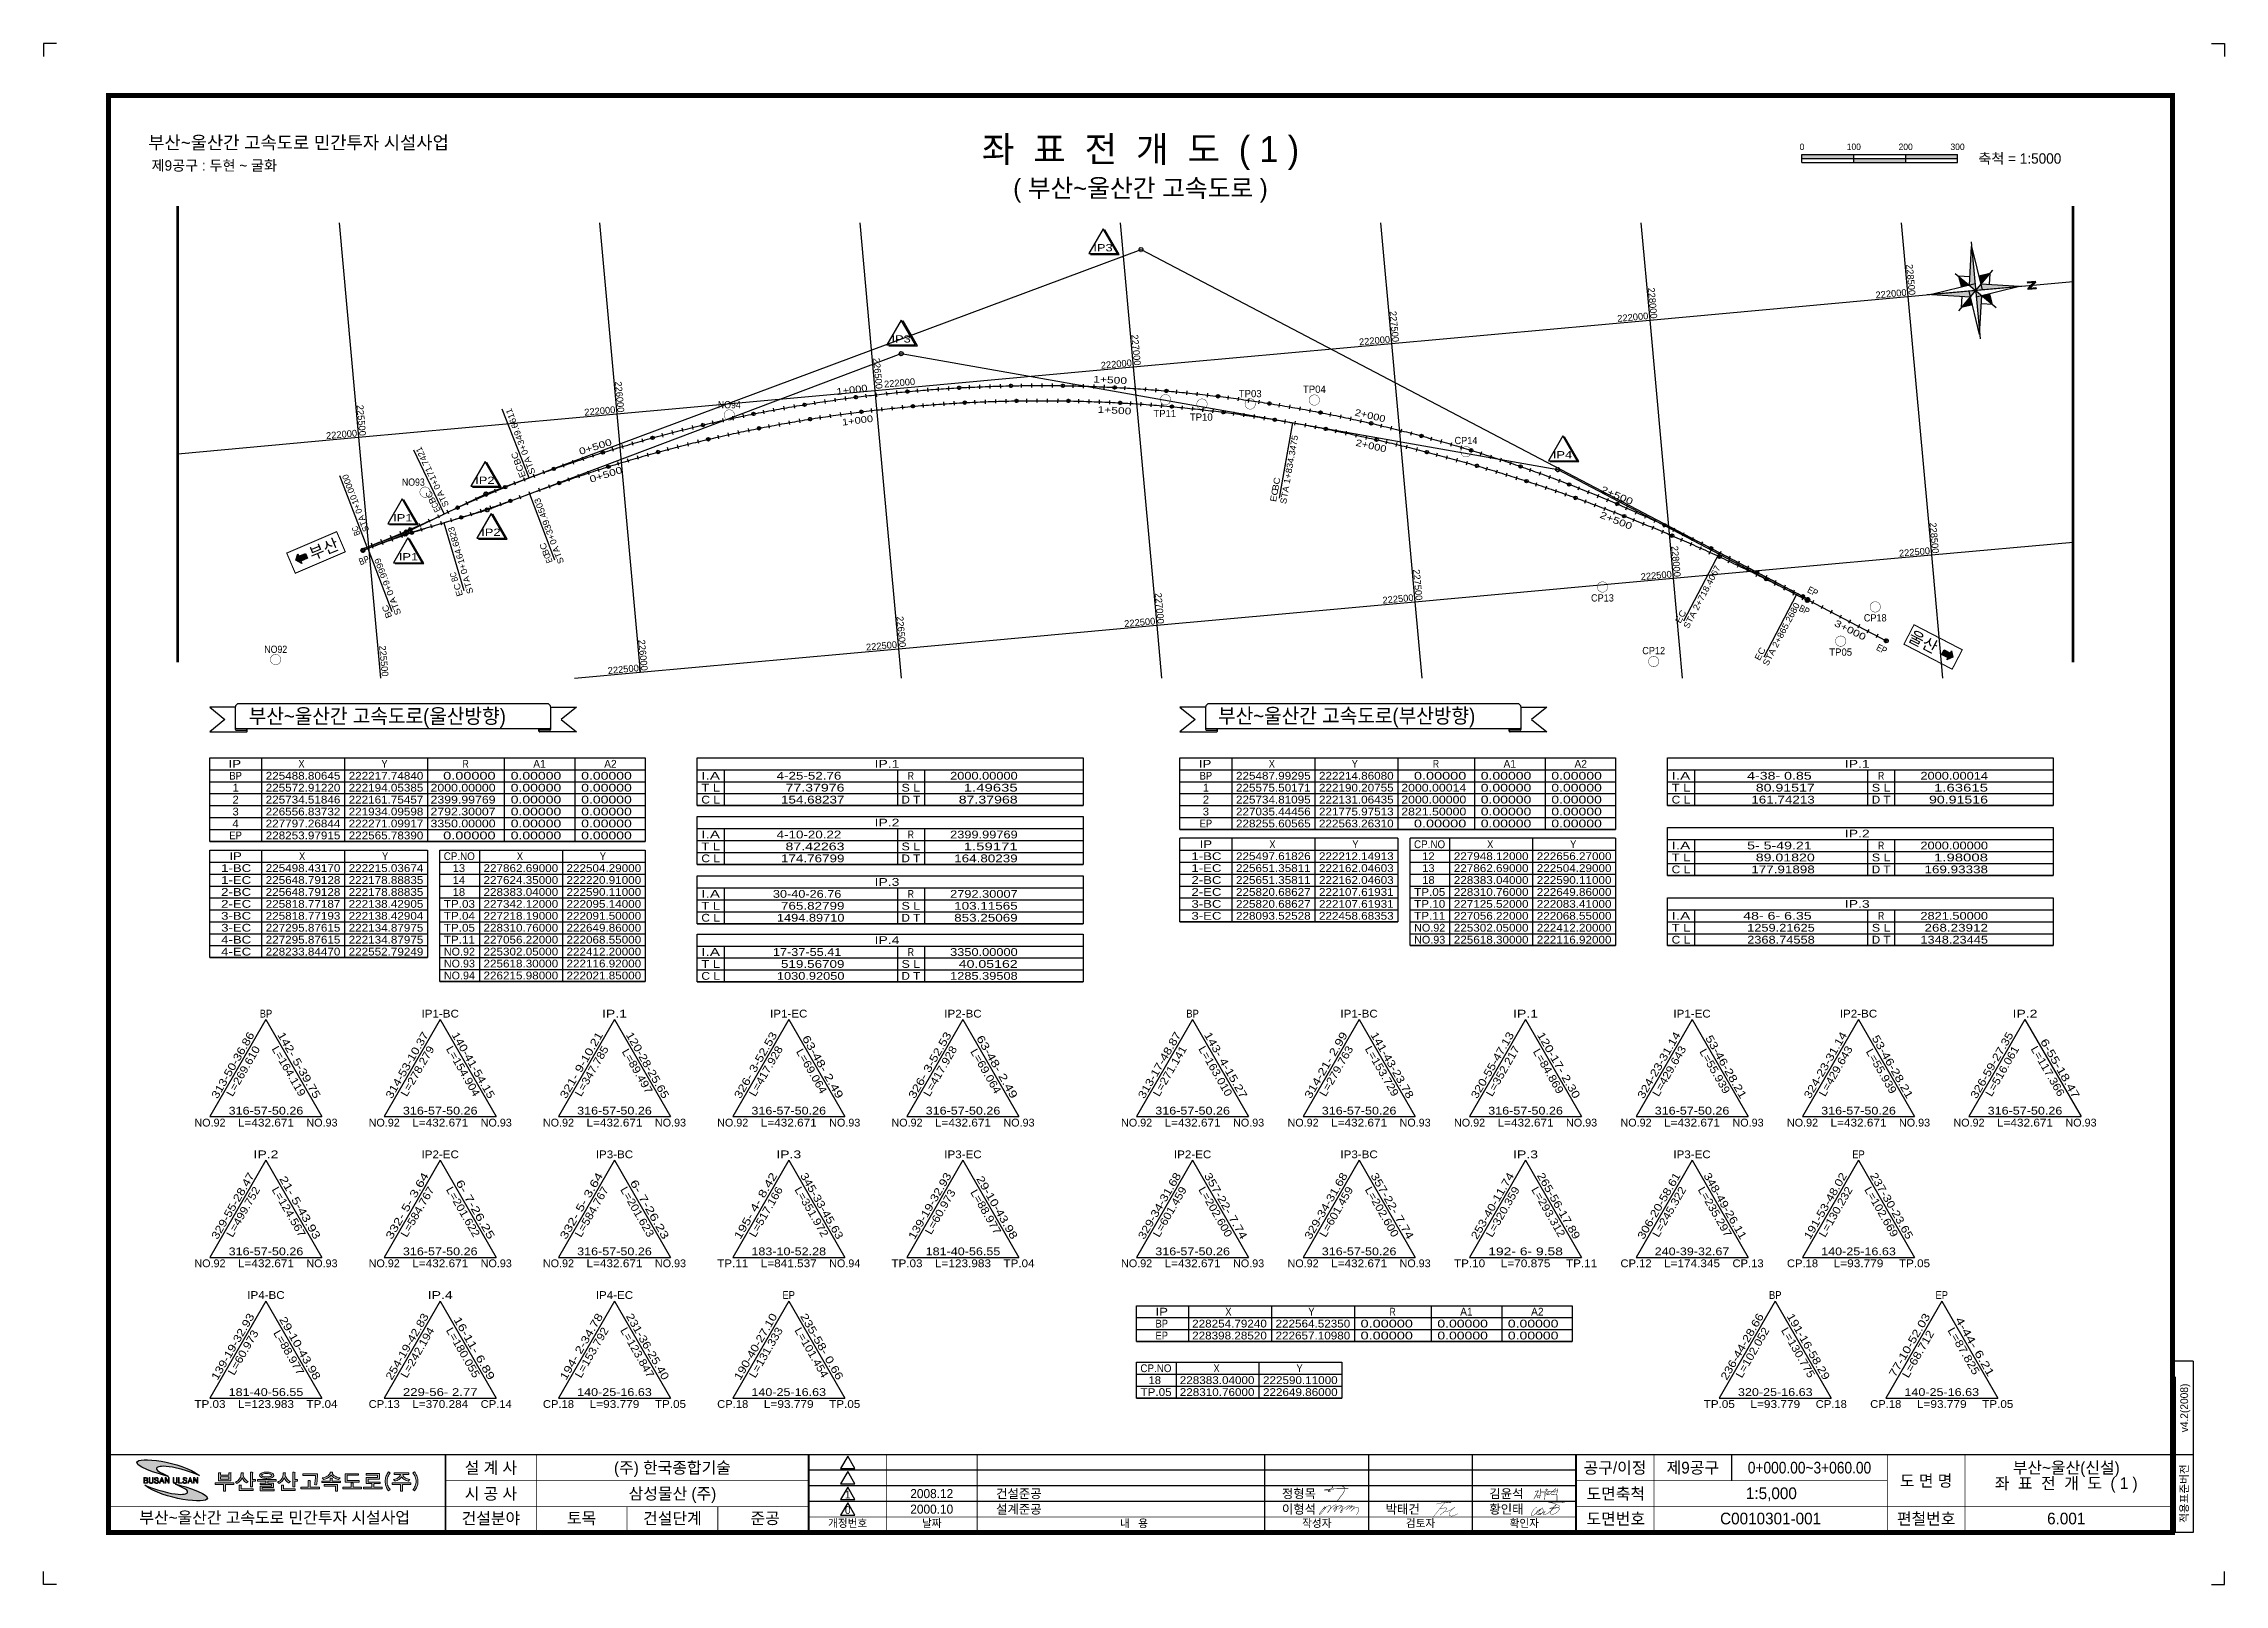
# Model space of a CAD drawing. Extents: x 224102 to 224943, y 224653 to 225247.
import ezdxf
from ezdxf.enums import TextEntityAlignment as Align

# ---------------------------------------------------------------- set-up
doc = ezdxf.new("R2010")
doc.units = 0
doc.header["$LTSCALE"] = 10
doc.header["$MEASUREMENT"] = 0
doc.layers.get('0').update_dxf_attribs({"linetype": 'CONTINUOUS'})
for name, color, linetype in [('CA-ALGN-CNTL', 2, 'CONTINUOUS'), ('CA-ALGN-IPLN', 1, 'CONTINUOUS'), ('CA-ALGN-IPSM', 2, 'CONTINUOUS'), ('CA-ALGN-STSM', 2, 'CONTINUOUS'), ('CA-ALGN-SUBL', 1, 'CONTINUOUS'), ('CA-ALGN-SUBT', 2, 'CONTINUOUS'), ('CA-ALGN-TEXT', 3, 'CONTINUOUS'), ('CA-LEAL', 1, 'CONTINUOUS'), ('CA-LEAT', 3, 'CONTINUOUS'), ('CA-TABL-LIN1', 4, 'CONTINUOUS'), ('CA-TABL-LIN2', 1, 'CONTINUOUS'), ('CA-TABL-TEX1', 6, 'CONTINUOUS'), ('CA-TABL-TEX2', 3, 'CONTINUOUS'), ('CA-TEXT', 3, 'CONTINUOUS'), ('CA-XXXX', 2, 'CONTINUOUS'), ('CV-AZMU', 3, 'CONTINUOUS'), ('CV-GRID-BORD', 4, 'CONTINUOUS'), ('CV-GRID-LINE', 1, 'CONTINUOUS'), ('CV-GRID-TEXT', 4, 'CONTINUOUS'), ('CV-SURV-SYMB', 3, 'CONTINUOUS'), ('CV-SURV-TEXT', 3, 'CONTINUOUS'), ('CV-TABL-LIN1', 4, 'CONTINUOUS'), ('CV-TABL-LIN2', 1, 'CONTINUOUS'), ('CV-TABL-TEX1', 6, 'CONTINUOUS'), ('CV-TABL-TEX2', 3, 'CONTINUOUS'), ('CX-BORD', 3, 'CONTINUOUS'), ('CX-BORD-LIN1', 4, 'CONTINUOUS'), ('CX-BORD-LIN2', 3, 'CONTINUOUS'), ('CX-BORD-TEX2', 7, 'CONTINUOUS'), ('CX-BORD-TEX3', 6, 'CONTINUOUS'), ('CX-MISC', 2, 'CONTINUOUS'), ('CX-SCAL-LINE', 3, 'CONTINUOUS'), ('CX-SCAL-TEXT', 4, 'CONTINUOUS'), ('CX-SCALE', 7, 'CONTINUOUS'), ('CZ-LIN2', 3, 'CONTINUOUS'), ('CZ-SYMB', 2, 'CONTINUOUS'), ('CZ-TEX1', 6, 'CONTINUOUS')]:
    doc.layers.add(name, color=color, linetype=linetype)
doc.styles.add('GTXT', font='Dotum.ttf')
doc.styles.add('SCALETEXT', font='Dotum.ttf')
doc.styles.get("Standard").update_dxf_attribs({"font": 'Dotum.ttf'})
doc.styles.add('TB_TEXT', font='Dotum.ttf')
doc.styles.add('TB_WBTXT', font='Dotum.ttf')
doc.styles.add('TB_WMTXT', font='Dotum.ttf')

msp = doc.modelspace()

# ---------------------------------------------------------------- texts
at = {"layer": 'CA-ALGN-SUBT'}
for s, height, rotation, width, p, p2 in [('  STA 0+349.6611', 2.400000552240661, 110.4585320555325, 1.014685635608931, (224291.9234763668, 225079.207039667), (224281.8570281637, 225106.1904976047)), ('  STA 1+834.3475', 2.399999999817422, 79.9888271698524, 1.014685635629899, (224580.3433127419, 225067.0145780694), (224585.3499109194, 225095.3760655937)), ('STA 0+171.7421', 2.400000552240661, 115.5555354487378, 0.9634586653047661, (224257.8944995768, 225068.6408342312), (224247.0235761989, 225091.3754623811)), ('  BC', 2.400000552240661, 110.4585320594918, 1.043909348455987, (224286.4653245159, 225082.6787085887), (224283.9487124646, 225089.4245730731)), ('STA 0+10.0000', 2.400000552240661, 110.9219650285861, 0.9664761264275625, (224227.1230171702, 225058.9253881503), (224218.7669662347, 225080.7825760927)), ('  EC', 2.400000552240661, 110.4585320592748, 1.070183930312999, (224288.2579314192, 225077.8278212102), (224285.7413193679, 225084.5736856946)), ('  BC', 2.399999999817422, 79.98882716121223, 1.043909348429598, (224577.2341342249, 225072.0012734692), (224578.4857837703, 225079.0916453499)), ('  BC', 2.400000552240661, 115.5555354516758, 1.043909348382705, (224253.8705570271, 225067.9503343023), (224250.7645789188, 225074.4459423448)), ('EC', 2.400000552240661, 115.5555354415726, 0.7999276407648129, (224254.6577227946, 225066.6582043563), (224253.1047337416, 225069.9060083767)), ('  STA 0+339.4503', 2.399999999817422, 110.6629283440825, 1.014685635593103, (224302.9921992833, 225044.6943900953), (224292.8295572079, 225071.6417592784)), ('  EC', 2.399999999817422, 79.98882718054571, 1.07018393049167, (224576.4456259092, 225067.7541763188), (224577.6972754525, 225074.8445482012)), ('BC', 2.400000552240661, 110.9219650201506, 0.7709205018775824, (224223.746411458, 225057.4184086113), (224222.4608651611, 225060.7810529094)), ('  STA 0+164.6823', 2.399999999817422, 106.4906459960144, 1.014685635595268, (224267.867609506, 225032.9633334814), (224259.6924759007, 225060.5786768684)), ('  BC', 2.399999999817422, 110.6629283523193, 1.043909348391582, (224297.438675119, 225047.6780880212), (224294.8980145993, 225054.4149303164)), ('  STA 0+9.9999', 2.399999999817422, 110.9219693736755, 1.028782238807173, (224240.1889849078, 225024.9648446711), (224231.1901611093, 225048.5033486634)), ('EC', 2.399999999817422, 110.6629283375266, 0.799927641004125, (224297.8767495882, 225046.8750064419), (224296.6064193293, 225050.2434275896)), ('  STA 2+718.4067', 2.400000552240661, 62.35676890325942, 1.014685635638196, (224734.9246646332, 225019.0598322906), (224748.2868472065, 225044.5724264086)), ('BC', 2.399999999817422, 106.4906459873456, 0.7709205018306218, (224261.3962558212, 225039.5448190728), (224260.3743641214, 225042.9967369952)), ('  EC', 2.399999999817422, 106.4906459996622, 1.070183930303045, (224263.8504126694, 225031.902246047), (224261.8066292676, 225038.8060818938)), ('  BC', 2.399999999817422, 110.9219693790899, 1.04390934842626, (224236.6853495185, 225023.6986892976), (224234.1142570042, 225030.423976152)), ('  EC', 2.400000552240661, 62.35676890334246, 1.070183930332315, (224731.7683908377, 225021.0343248544), (224735.108936481, 225027.4124733839)), ('  STA 2+865.2680', 2.399999999817422, 62.35676933158744, 1.014685635625082, (224765.5140404164, 225004.6890501762), (224778.8762197231, 225030.2016385214)), ('  EC', 2.399999999817422, 62.35676934058272, 1.070183930296001, (224762.3577617834, 225006.6635457061), (224765.698306609, 225013.0416927928))]:
    msp.add_text(s, height=height, rotation=rotation, dxfattribs=dict(at, width=width)).set_placement(p, p2, align=Align.FIT)
at = {"layer": 'CA-ALGN-TEXT'}
for s, width, p, p2 in [(' IP3', 1.244645735773766, (224504.9892949293, 225166.4862283455), (224513.7892949293, 225166.4862283455)), (' IP3', 1.244645735781999, (224427.1183755864, 225131.3279410367), (224435.9183755864, 225131.3279410367)), (' IP4', 1.244645735777883, (224682.1763267957, 225086.6736609202), (224690.9763267957, 225086.6736609203)), (' IP2', 1.244645735781999, (224266.5912804836, 225076.8131242545), (224275.3912804836, 225076.8131242546)), (' IP1', 1.244645735781999, (224234.959569453, 225062.3857660644), (224243.759569453, 225062.3857660644)), (' IP2', 1.244645735781999, (224268.9199620353, 225056.8009813533), (224277.7199620353, 225056.8009813533)), (' IP1', 1.244645735777883, (224237.1330037196, 225047.3378749684), (224245.9330037196, 225047.3378749684))]:
    msp.add_text(s, height=2.800000000000013, dxfattribs=dict(at, width=width)).set_placement(p, p2, align=Align.FIT)
for s, rotation, width, p, p2 in [('   1+000', 7.25219703697124, 1.102743142167232, (224403.9053298769, 225110.6277005346), (224419.3805315898, 225112.5969978595)), ('     1+500', 357.0987716448098, 1.17756710686233, (224499.7992873944, 225116.2732004583), (224519.2742937029, 225115.2862206051)), ('   1+000', 7.252197036984735, 1.102743142165191, (224406.0507189442, 225098.8264278784), (224421.5259206571, 225100.7957252032)), ('     1+500', 356.8493713002248, 1.177567106873724, (224501.4531237863, 225104.6187894911), (224520.9236494264, 225103.547047335)), ('   2+000', 346.9453462478805, 1.102743142134583, (224603.4655751341, 225104.0603332273), (224618.6623938115, 225100.5365991168)), ('     0+500', 17.40562244027088, 1.177567107015168, (224302.2975263913, 225086.0498329978), (224320.9046404833, 225091.8829543931)), ('   2+000', 347.1556355625294, 1.102743142185717, (224603.8331165892, 225092.3829677344), (224619.0427658359, 225088.9150332178)), ('     0+500', 17.36857700598571, 1.177567107023872, (224306.3694480169, 225075.3218883055), (224324.9803297104, 225081.1429777774)), ('     2+500', 336.7919208509784, 1.177567106921748, (224695.8501009084, 225076.3116990881), (224713.7721566425, 225068.6273046261)), ('     2+500', 338.6040266838187, 1.177567106991064, (224695.3848800787, 225066.2528184342), (224713.5409684851, 225059.1389971115)), ('BP', 20.92196501373899, 0.8374048401923258, (224223.6834948744, 225045.4283241115), (224227.4197654575, 225046.8567085569)), ('EP', 332.3567688518306, 0.8708495804252812, (224781.3930448357, 225035.1838179922), (224784.9364598679, 225033.3279597255)), ('BP', 332.3567688512679, 0.8374048402586677, (224778.167463341, 225028.0821091073), (224781.7108783732, 225026.2262508406)), ('     3+000', 333.2309696527252, 1.177567106988313, (224786.0656376195, 225025.1717784951), (224803.4758108707, 225016.3890757567)), ('EP', 332.356768852024, 0.8708495804308942, (224808.0132100746, 225012.9692822361), (224811.5566251068, 225011.1134239695))]:
    msp.add_text(s, height=2.600000000000012, rotation=rotation, dxfattribs=dict(at, width=width)).set_placement(p, p2, align=Align.FIT)
at = {"layer": 'CA-LEAT'}
for s, width, p, p2 in [('BP', 0.8709010339765765, (224184.8665593362, 224871.1011608896), (224189.6665593362, 224871.1011608896)), ('IP1-BC', 0.9945459657010273, (224247.2665593362, 224871.1011608897), (224261.6665593362, 224871.1011608898)), ('IP.1', 1.239306358382249, (224316.8665593362, 224871.1011608898), (224326.4665593362, 224871.1011608899)), ('IP1-EC', 1.009300998573054, (224381.6665593362, 224871.10116089), (224396.0665593361, 224871.10116089)), ('IP2-BC', 0.9945459657010273, (224448.8665593362, 224871.1011608901), (224463.2665593362, 224871.1011608902)), ('BP', 0.870901033971296, (224542.2225135028, 224871.1011585142), (224547.0225135028, 224871.1011585142)), ('IP1-BC', 0.9945459657030373, (224601.6225135028, 224871.1011583026), (224616.0225135029, 224871.1011583027)), ('IP.1', 1.239306358382249, (224668.2225135028, 224871.1011580911), (224677.8225135028, 224871.1011580911)), ('IP1-EC', 1.009300998573054, (224730.0225135029, 224871.1011578795), (224744.4225135029, 224871.1011578795)), ('IP2-BC', 0.9945459657010273, (224794.2225135029, 224871.101157668), (224808.6225135029, 224871.101157668)), ('IP.2', 1.239306358378492, (224860.8225135029, 224871.1011605044), (224870.4225135029, 224871.1011605044)), ('316-57-50.26', 1.015821966977331, (224172.8665593363, 224833.6888634456), (224201.6665593362, 224833.6888634457)), ('316-57-50.26', 1.015821966978357, (224240.0665593362, 224833.6888634457), (224268.8665593363, 224833.6888634458)), ('316-57-50.26', 1.015821966978357, (224307.2665593362, 224833.6888634458), (224336.0665593362, 224833.6888634459)), ('316-57-50.26', 1.015821966977331, (224374.4665593363, 224833.688863446), (224403.2665593362, 224833.688863446)), ('316-57-50.26', 1.015821966978357, (224441.6665593362, 224833.6888634461), (224470.4665593363, 224833.6888634462)), ('316-57-50.26', 1.015821966977331, (224530.2225135029, 224833.6888610701), (224559.0225135029, 224833.6888610702)), ('316-57-50.26', 1.015821966977331, (224594.4225135029, 224833.6888608586), (224623.2225135029, 224833.6888608587)), ('316-57-50.26', 1.015821966978357, (224658.6225135029, 224833.6888606471), (224687.4225135029, 224833.6888606471)), ('316-57-50.26', 1.015821966978357, (224722.8225135029, 224833.6888604355), (224751.622513503, 224833.6888604356)), ('316-57-50.26', 1.015821966978357, (224787.0225135029, 224833.688860224), (224815.822513503, 224833.688860224)), ('316-57-50.26', 1.015821966977331, (224851.222513503, 224833.6888630604), (224880.0225135029, 224833.6888630604)), ('NO.92', 0.9633986928104531, (224159.6665593362, 224829.0888634456), (224171.6665593362, 224829.0888634456)), ('L=432.671', 1.03681125439792, (224176.4665593362, 224829.0888634456), (224198.0665593363, 224829.0888634456)), ('NO.93', 0.9633986928104531, (224202.8665593362, 224829.0888634456), (224214.8665593362, 224829.0888634456)), ('NO.92', 0.9633986928081166, (224226.8665593363, 224829.0888634457), (224238.8665593362, 224829.0888634457)), ('L=432.671', 1.036811254395126, (224243.6665593362, 224829.0888634457), (224265.2665593362, 224829.0888634458)), ('NO.93', 0.9633986928104531, (224270.0665593362, 224829.0888634458), (224282.0665593362, 224829.0888634458)), ('NO.92', 0.9633986928104531, (224294.0665593362, 224829.0888634458), (224306.0665593362, 224829.0888634458)), ('L=432.671', 1.036811254395126, (224310.8665593363, 224829.0888634459), (224332.4665593362, 224829.0888634459)), ('NO.93', 0.9633986928104531, (224337.2665593362, 224829.0888634459), (224349.2665593362, 224829.0888634459)), ('NO.92', 0.9633986928127897, (224361.2665593362, 224829.0888634459), (224373.2665593362, 224829.088863446)), ('L=432.671', 1.036811254396523, (224378.0665593362, 224829.088863446), (224399.6665593362, 224829.088863446)), ('NO.93', 0.9633986928104531, (224404.4665593362, 224829.088863446), (224416.4665593362, 224829.0888634461)), ('NO.92', 0.9633986928081166, (224428.4665593363, 224829.0888634461), (224440.4665593362, 224829.0888634461)), ('L=432.671', 1.036811254396523, (224445.2665593362, 224829.0888634461), (224466.8665593363, 224829.0888634461)), ('NO.93', 0.9633986928104531, (224471.6665593362, 224829.0888634462), (224483.6665593362, 224829.0888634462)), ('NO.92', 0.9633986928127897, (224517.0225135029, 224829.0888610701), (224529.0225135029, 224829.0888610701)), ('L=432.671', 1.03681125439792, (224533.8225135029, 224829.0888610702), (224555.4225135029, 224829.0888610702)), ('NO.93', 0.9633986928104531, (224560.2225135029, 224829.0888610702), (224572.2225135029, 224829.0888610703)), ('NO.92', 0.9633986928127897, (224581.2225135029, 224829.0888608586), (224593.2225135029, 224829.0888608586)), ('L=432.671', 1.03681125439792, (224598.0225135029, 224829.0888608586), (224619.622513503, 224829.0888608587)), ('NO.93', 0.9633986928104531, (224624.4225135029, 224829.0888608587), (224636.4225135029, 224829.0888608587)), ('NO.92', 0.9633986928127897, (224645.4225135029, 224829.088860647), (224657.4225135029, 224829.0888606471)), ('L=432.671', 1.03681125439792, (224662.2225135029, 224829.0888606471), (224683.822513503, 224829.0888606471)), ('NO.93', 0.9633986928104531, (224688.6225135029, 224829.0888606471), (224700.6225135029, 224829.0888606471)), ('NO.92', 0.9633986928081166, (224709.622513503, 224829.0888604355), (224721.6225135029, 224829.0888604355)), ('L=432.671', 1.036811254395126, (224726.4225135029, 224829.0888604355), (224748.0225135029, 224829.0888604356)), ('NO.93', 0.9633986928104531, (224752.8225135029, 224829.0888604356), (224764.8225135029, 224829.0888604356)), ('NO.92', 0.9633986928081166, (224773.822513503, 224829.0888602239), (224785.8225135029, 224829.0888602239)), ('L=432.671', 1.036811254395126, (224790.622513503, 224829.088860224), (224812.2225135029, 224829.088860224)), ('NO.93', 0.9633986928104531, (224817.0225135029, 224829.088860224), (224829.0225135029, 224829.0888602241)), ('NO.92', 0.9633986928081166, (224838.022513503, 224829.0888630604), (224850.0225135029, 224829.0888630604)), ('L=432.671', 1.036811254395126, (224854.822513503, 224829.0888630604), (224876.4225135029, 224829.0888630604)), ('NO.93', 0.9633986928127897, (224881.222513503, 224829.0888630605), (224893.222513503, 224829.0888630605)), ('IP.2', 1.239306358386006, (224182.4665593362, 224816.8562303507), (224192.0665593363, 224816.8562303507)), ('IP2-EC', 1.009300998571014, (224247.2665593363, 224816.8562303508), (224261.6665593362, 224816.8562303508)), ('IP3-BC', 0.9945459657010273, (224314.4665593363, 224816.8562303509), (224328.8665593363, 224816.8562303509)), ('IP.3', 1.239306358386006, (224384.0665593362, 224816.8562303511), (224393.6665593363, 224816.8562303511)), ('IP3-EC', 1.009300998573054, (224448.8665593363, 224816.8562303512), (224463.2665593362, 224816.8562303512)), ('IP2-EC', 1.009300998575094, (224537.4225135029, 224816.8562249273), (224551.822513503, 224816.8562249273)), ('IP3-BC', 0.9945459657010273, (224601.622513503, 224816.8562247157), (224616.0225135029, 224816.8562247158)), ('IP.3', 1.239306358378492, (224668.222513503, 224816.8562245042), (224677.822513503, 224816.8562245042)), ('IP3-EC', 1.009300998575094, (224730.022513503, 224816.8562242927), (224744.422513503, 224816.8562242927)), ('EP', 0.9056835637403878, (224799.022513503, 224816.8562271291), (224803.822513503, 224816.8562271291)), ('316-57-50.26', 1.015821966978357, (224172.8665593363, 224779.4439329067), (224201.6665593364, 224779.4439329067)), ('316-57-50.26', 1.015821966978357, (224240.0665593363, 224779.4439329068), (224268.8665593363, 224779.4439329068)), ('316-57-50.26', 1.015821966976304, (224307.2665593364, 224779.443932907), (224336.0665593363, 224779.443932907)), ('183-10-52.28', 1.015821966978357, (224374.4665593363, 224779.443932907), (224403.2665593364, 224779.4439329071)), ('181-40-56.55', 1.015821966978357, (224441.6665593363, 224779.4439329072), (224470.4665593363, 224779.4439329072)), ('316-57-50.26', 1.015821966976304, (224530.222513503, 224779.4439274833), (224559.022513503, 224779.4439274833)), ('316-57-50.26', 1.015821966977331, (224594.4225135031, 224779.4439272717), (224623.222513503, 224779.4439272718)), ('192- 6- 9.58', 1.096080557706756, (224658.6225135031, 224779.4439270602), (224687.4225135031, 224779.4439270602)), ('240-39-32.67', 1.015821966977331, (224722.8225135031, 224779.4439268486), (224751.6225135031, 224779.4439268487)), ('140-25-16.63', 1.015821966978357, (224787.022513503, 224779.443929685), (224815.8225135031, 224779.4439296851)), ('NO.92', 0.9633986928081166, (224159.6665593364, 224774.8439329066), (224171.6665593363, 224774.8439329067)), ('L=432.671', 1.036811254395126, (224176.4665593363, 224774.8439329067), (224198.0665593363, 224774.8439329067)), ('NO.93', 0.9633986928104531, (224202.8665593363, 224774.8439329067), (224214.8665593363, 224774.8439329067)), ('NO.92', 0.9633986928104531, (224226.8665593363, 224774.8439329068), (224238.8665593363, 224774.8439329068)), ('L=432.671', 1.036811254395126, (224243.6665593364, 224774.8439329068), (224265.2665593363, 224774.8439329068)), ('NO.93', 0.9633986928127897, (224270.0665593363, 224774.8439329069), (224282.0665593364, 224774.8439329069)), ('NO.92', 0.9633986928127897, (224294.0665593363, 224774.8439329069), (224306.0665593364, 224774.8439329069)), ('L=432.671', 1.036811254396523, (224310.8665593363, 224774.8439329069), (224332.4665593363, 224774.843932907)), ('NO.93', 0.9633986928104531, (224337.2665593363, 224774.843932907), (224349.2665593363, 224774.843932907)), ('TP.11', 1.040593010939935, (224361.2665593364, 224774.843932907), (224373.2665593363, 224774.843932907)), ('L=841.537', 1.036811254396523, (224378.0665593364, 224774.843932907), (224399.6665593364, 224774.8439329071)), ('NO.94', 0.9633986928081166, (224404.4665593363, 224774.8439329071), (224416.4665593363, 224774.8439329071)), ('TP.03', 1.040593010942459, (224428.4665593363, 224774.8439329072), (224440.4665593363, 224774.8439329072)), ('L=123.983', 1.03681125439792, (224445.2665593363, 224774.8439329072), (224466.8665593364, 224774.8439329072)), ('TP.04', 1.040593010944983, (224471.6665593363, 224774.8439329072), (224483.6665593364, 224774.8439329073)), ('NO.92', 0.9633986928127897, (224517.022513503, 224774.8439274832), (224529.0225135031, 224774.8439274832)), ('L=432.671', 1.03681125439792, (224533.822513503, 224774.8439274833), (224555.4225135031, 224774.8439274833)), ('NO.93', 0.9633986928104531, (224560.222513503, 224774.8439274833), (224572.222513503, 224774.8439274833)), ('NO.92', 0.9633986928127897, (224581.222513503, 224774.8439272717), (224593.2225135031, 224774.8439272717)), ('L=432.671', 1.03681125439792, (224598.022513503, 224774.8439272717), (224619.6225135031, 224774.8439272718)), ('NO.93', 0.9633986928104531, (224624.4225135031, 224774.8439272718), (224636.4225135031, 224774.8439272718)), ('TP.10', 1.040593010942459, (224645.4225135031, 224774.8439270602), (224657.4225135031, 224774.8439270602)), ('L=70.875', 1.043309002430555, (224663.4225135031, 224774.8439270602), (224682.622513503, 224774.8439270602)), ('TP.11', 1.040593010939935, (224688.6225135031, 224774.8439270603), (224700.622513503, 224774.8439270603)), ('CP.12', 0.9912575655658495, (224709.6225135031, 224774.8439268486), (224721.6225135031, 224774.8439268486)), ('L=174.345', 1.036811254396523, (224726.4225135031, 224774.8439268486), (224748.0225135031, 224774.8439268487)), ('CP.13', 0.9912575655658495, (224752.8225135031, 224774.8439268487), (224764.8225135031, 224774.8439268487)), ('CP.18', 0.9912575655682536, (224773.8225135031, 224774.843929685), (224785.8225135031, 224774.8439296851)), ('L=93.779', 1.043309002433718, (224791.8225135031, 224774.8439296851), (224811.0225135031, 224774.8439296851)), ('TP.05', 1.040593010944983, (224817.022513503, 224774.8439296851), (224829.0225135031, 224774.8439296851)), ('IP4-BC', 0.9945459656990171, (224180.0665593364, 224762.6112998118), (224194.4665593363, 224762.6112998118)), ('IP.4', 1.239306358382249, (224249.6665593364, 224762.6112998119), (224259.2665593364, 224762.6112998119)), ('IP4-EC', 1.009300998575094, (224314.4665593364, 224762.611300368), (224328.8665593364, 224762.611300368)), ('EP', 0.9056835637513707, (224386.4665593363, 224762.6113003682), (224391.2665593364, 224762.6113003682)), ('BP', 0.8709010339765765, (224766.9225146907, 224762.6112990665), (224771.7225146907, 224762.6112990665)), ('EP', 0.9056835637458792, (224831.1225146907, 224762.6113019029), (224835.9225146907, 224762.6113019029)), ('TP.03', 1.040593010942459, (224159.6665593364, 224720.5990023677), (224171.6665593364, 224720.5990023677)), ('181-40-56.55', 1.015821966978357, (224172.8665593364, 224725.1990023677), (224201.6665593364, 224725.1990023678)), ('L=123.983', 1.036811254395126, (224176.4665593365, 224720.5990023678), (224198.0665593364, 224720.5990023678)), ('TP.04', 1.040593010944983, (224202.8665593364, 224720.5990023678), (224214.8665593365, 224720.5990023678)), ('CP.13', 0.9912575655706578, (224226.8665593364, 224720.5990023678), (224238.8665593365, 224720.5990023679)), ('229-56- 2.77', 1.054426229507766, (224240.0665593364, 224725.1990023679), (224268.8665593364, 224725.1990023679)), ('L=370.284', 1.036811254396523, (224243.6665593364, 224720.5990023679), (224265.2665593365, 224720.5990023679)), ('CP.14', 0.9912575655682536, (224270.0665593364, 224720.5990023679), (224282.0665593364, 224720.599002368)), ('CP.18', 0.9912575655658495, (224294.0665593365, 224720.599002926), (224306.0665593364, 224720.599002926)), ('140-25-16.63', 1.015821966977331, (224307.2665593365, 224725.199002926), (224336.0665593364, 224725.1990029261)), ('L=93.779', 1.043309002433718, (224312.0665593364, 224720.599002926), (224331.2665593365, 224720.599002926)), ('TP.05', 1.040593010939935, (224337.2665593365, 224720.599002926), (224349.2665593365, 224720.5990029261)), ('CP.18', 0.9912575655682536, (224361.2665593365, 224720.5990029261), (224373.2665593365, 224720.5990029261)), ('140-25-16.63', 1.015821966978357, (224374.4665593364, 224725.1990029261), (224403.2665593365, 224725.1990029262)), ('L=93.779', 1.043309002433718, (224379.2665593365, 224720.5990029261), (224398.4665593365, 224720.5990029261)), ('TP.05', 1.040593010942459, (224404.4665593365, 224720.5990029262), (224416.4665593365, 224720.5990029262)), ('TP.05', 1.040593010944983, (224741.7225173303, 224720.5990000985), (224753.7225173304, 224720.5990000985)), ('320-25-16.63', 1.015821966978357, (224754.9225146908, 224725.1990016225), (224783.7225146908, 224725.1990016226)), ('L=93.779', 1.043309002430555, (224759.7225173304, 224720.5990031465), (224778.9225173303, 224720.5990031465)), ('CP.18', 0.9912575655658495, (224784.9225173304, 224720.5990031465), (224796.9225173303, 224720.5990031465)), ('CP.18', 0.9912575655682536, (224805.9225173304, 224720.599001493), (224817.9225173304, 224720.599001493)), ('140-25-16.63', 1.015821966978357, (224819.1225146908, 224725.1990044589), (224847.9225146908, 224725.199004459)), ('L=93.779', 1.043309002432137, (224823.9225173304, 224720.5990059829), (224843.1225173303, 224720.5990059829)), ('TP.05', 1.040593010944983, (224849.1225173303, 224720.599001493), (224861.1225173304, 224720.599001493))]:
    msp.add_text(s, height=3.000000000000014, dxfattribs=dict(at, width=width)).set_placement(p, p2, align=Align.FIT)
for s, rotation, width, p, p2 in [('313-50-36.86', 59.99999999906556, 1.015821966946582, (224168.5737390122, 224839.5242463536), (224182.9737390122, 224864.4657779816)), ('L=269.610', 60.00000000046859, 1.036811254404225, (224174.3574558703, 224840.3419378076), (224185.1574558702, 224859.0480865296)), ('L=164.119', 299.9999999997989, 1.036811254407019, (224189.3756628022, 224859.0480865296), (224200.1756628022, 224840.3419378077)), ('142- 5-39.75', 300.0000000010637, 1.054426229475992, (224191.5593796602, 224864.4657779816), (224205.9593796602, 224839.5242463537)), ('314-53-10.37', 59.99999999904437, 1.015821966947985, (224235.7737390122, 224839.5242463537), (224250.1737390122, 224864.4657779817)), ('L=278.279', 60.00000000044034, 1.036811254406134, (224241.5574558702, 224840.3419378077), (224252.3574558702, 224859.0480865297)), ('L=154.904', 299.9999999997989, 1.036811254407019, (224256.5756628022, 224859.0480865297), (224267.3756628022, 224840.3419378078)), ('140-41-54.15', 300.0000000011428, 1.015821966946344, (224258.7593796602, 224864.4657779817), (224273.1593796602, 224839.5242463538)), ('321- 9-10.21', 59.99999999909451, 1.054426229476772, (224302.9737390122, 224839.5242463538), (224317.3737390122, 224864.4657779819)), ('L=347.785', 60.00000000050719, 1.036811254405435, (224308.7574558702, 224840.3419378079), (224319.5574558702, 224859.0480865299)), ('L=89.497', 300.0000000010559, 1.043309002403578, (224324.3756628022, 224858.0088560439), (224333.9756628022, 224841.3811682919)), ('120-28-25.65', 300.0000000010058, 1.015821966948498, (224325.9593796602, 224864.4657779819), (224340.3593796602, 224839.5242463539)), ('326- 3-52.53', 59.99999999907331, 1.054426229478227, (224370.1737390122, 224839.5242463539), (224384.5737390122, 224864.465777982)), ('L=417.928', 60.00000000044034, 1.036811254406134, (224375.9574558702, 224840.341937808), (224386.7574558702, 224859.04808653)), ('L=69.064', 300.0000000011746, 1.043309002402999, (224391.5756628022, 224858.008856044), (224401.1756628022, 224841.381168292)), (' 63-48- 2.49', 300.0000000010347, 1.096080557674686, (224393.1593796602, 224864.465777982), (224407.5593796602, 224839.524246354)), ('326- 3-52.53', 59.99999999912346, 1.054426229477695, (224437.3737390122, 224839.5242463541), (224451.7737390122, 224864.4657779821)), ('L=417.928', 60.0000000005458, 1.036811254406645, (224443.1574558702, 224840.3419378081), (224453.9574558702, 224859.0480865301)), ('L=69.064', 300.0000000009807, 1.043309002402787, (224458.7756628022, 224858.0088560442), (224468.3756628022, 224841.3811682921)), (' 63-48- 2.49', 300.0000000010849, 1.09608055767524, (224460.3593796602, 224864.4657779822), (224474.7593796602, 224839.5242463542)), ('313-17-48.87', 59.9999999991736, 1.015821966947847, (224525.9296931789, 224839.5242439781), (224540.3296931788, 224864.4657756062)), ('L=271.141', 60.00000000051753, 1.036811254408553, (224531.7134100369, 224840.3419354321), (224542.5134100369, 224859.0480841542)), ('L=163.010', 299.999999999732, 1.036811254406321, (224546.7316169689, 224859.0480841542), (224557.5316169689, 224840.3419354322)), ('143- 4-15.27', 300.0000000010347, 1.054426229476914, (224548.9153338269, 224864.4657756062), (224563.3153338269, 224839.5242439782)), ('314-21- 2.99', 59.99999999907331, 1.054426229478227, (224590.1296931789, 224839.5242437666), (224604.5296931789, 224864.4657753946)), ('L=279.763', 60.00000000044034, 1.036811254406134, (224595.9134100369, 224840.3419352206), (224606.7134100369, 224859.0480839426)), ('L=153.729', 299.9999999997989, 1.036811254407019, (224610.9316169689, 224859.0480839426), (224621.7316169689, 224840.3419352207)), ('141-43-23.78', 300.0000000010926, 1.015821966945831, (224613.1153338269, 224864.4657753946), (224627.5153338269, 224839.5242437667)), ('320-55-47.13', 59.99999999909451, 1.015821966947472, (224654.3296931789, 224839.5242435551), (224668.7296931789, 224864.4657751831)), ('L=352.217', 60.00000000050719, 1.036811254405435, (224660.1134100369, 224840.3419350091), (224670.9134100369, 224859.0480837311)), ('L=84.869', 300.0000000010994, 1.043309002402208, (224675.7316169689, 224858.0088532451), (224685.3316169689, 224841.3811654931)), ('120-17- 2.30', 300.0000000010637, 1.054426229475992, (224677.3153338269, 224864.4657751831), (224691.7153338269, 224839.5242435551)), ('324-23-31.14', 59.99999999912346, 1.015821966948361, (224718.5296931789, 224839.5242433435), (224732.9296931789, 224864.4657749716)), ('L=429.643', 60.0000000005458, 1.036811254406645, (224724.3134100369, 224840.3419347975), (224735.1134100369, 224859.0480835195)), ('L=55.939', 300.0000000010994, 1.043309002402208, (224739.9316169689, 224858.0088530336), (224749.5316169689, 224841.3811652816)), (' 53-46-28.21', 300.0000000010347, 1.054426229476914, (224741.5153338269, 224864.4657749716), (224755.9153338269, 224839.5242433436)), ('324-23-31.14', 59.99999999904437, 1.015821966947985, (224782.7296931789, 224839.524243132), (224797.1296931789, 224864.46577476)), ('L=429.643', 60.00000000044034, 1.036811254406134, (224788.5134100369, 224840.341934586), (224799.3134100369, 224859.048083308)), ('L=55.939', 300.0000000010241, 1.043309002401418, (224804.1316169689, 224858.008852822), (224813.7316169689, 224841.38116507)), (' 53-46-28.21', 300.0000000011138, 1.054426229476524, (224805.7153338269, 224864.46577476), (224820.1153338269, 224839.524243132)), ('326-59-27.35', 59.99999999914466, 1.015821966946958, (224846.9296931789, 224839.5242459684), (224861.3296931789, 224864.4657775964)), ('L=516.061', 60.00000000044034, 1.036811254406134, (224852.7134100369, 224840.3419374224), (224863.5134100369, 224859.0480861444)), ('L=117.366', 299.9999999996934, 1.036811254407531, (224867.7316169689, 224859.0480861444), (224878.5316169689, 224840.3419374224)), ('  6-55-18.47', 300.0000000010559, 1.096080557676199, (224869.9153338269, 224864.4657775965), (224884.315333827, 224839.5242459684)), ('329-55-28.47', 59.99999999907331, 1.015821966948874, (224168.5737390123, 224785.2793158146), (224182.9737390123, 224810.2208474427)), (' 21- 5-43.93', 300.0000000011428, 1.096080557673321, (224191.5593796603, 224810.2208474427), (224205.9593796603, 224785.2793158148)), ('332- 5- 3.64', 59.99999999909451, 1.096080557674537, (224235.7737390123, 224785.2793158148), (224250.1737390123, 224810.2208474428)), ('  6- 7-26.25', 300.0000000011138, 1.141161290288303, (224258.7593796603, 224810.2208474428), (224273.1593796603, 224785.2793158149)), ('332- 5- 3.64', 59.9999999991524, 1.096080557676456, (224302.9737390123, 224785.2793158149), (224317.3737390123, 224810.2208474429)), ('  6- 7-26.23', 300.0000000011138, 1.141161290288303, (224325.9593796603, 224810.2208474429), (224340.3593796603, 224785.279315815)), ('195- 4- 8.42', 59.99999999912346, 1.096080557675497, (224370.1737390123, 224785.279315815), (224384.5737390123, 224810.2208474431)), ('345-33-45.63', 300.0000000010849, 1.015821966948122, (224393.1593796603, 224810.2208474431), (224407.5593796603, 224785.2793158151)), ('139-19-32.93', 59.9999999991524, 1.015821966949249, (224437.3737390123, 224785.2793158151), (224451.7737390123, 224810.2208474432)), (' 29-10-43.98', 300.0000000010347, 1.054426229476914, (224460.3593796603, 224810.2208474432), (224474.7593796603, 224785.2793158152)), ('329-34-31.68', 59.99999999914466, 1.015821966946958, (224525.929693179, 224785.2793103913), (224540.329693179, 224810.2208420193)), ('357-22- 7.74', 300.0000000010849, 1.054426229477447, (224548.915333827, 224810.2208420193), (224563.315333827, 224785.2793103913)), ('329-34-31.68', 59.99999999920256, 1.015821966948736, (224590.129693179, 224785.2793101797), (224604.529693179, 224810.2208418078)), ('357-22- 7.74', 300.0000000010849, 1.054426229477447, (224613.115333827, 224810.2208418078), (224627.515333827, 224785.2793101798)), ('253-40-11.74', 59.99999999914466, 1.015821966946958, (224654.3296931791, 224785.2793099682), (224668.729693179, 224810.2208415962)), ('265-56-17.89', 300.0000000011428, 1.015821966946344, (224677.315333827, 224810.2208415962), (224691.715333827, 224785.2793099683)), ('306-20-58.61', 59.99999999909451, 1.015821966947472, (224718.529693179, 224785.2793097566), (224732.929693179, 224810.2208413847)), ('348-49-26.11', 300.0000000011639, 1.015821966947747, (224741.515333827, 224810.2208413847), (224755.9153338271, 224785.2793097567)), ('191-53-48.02', 59.99999999909451, 1.015821966947471, (224782.729693179, 224785.279312593), (224797.129693179, 224810.2208442211)), ('237-30-23.65', 300.0000000011428, 1.015821966946344, (224805.715333827, 224810.2208442211), (224820.115333827, 224785.2793125931)), ('L=499.752', 60.00000000047894, 1.036811254407344, (224174.3574558703, 224786.0970072687), (224185.1574558703, 224804.8031559907)), ('L=124.567', 299.999999999732, 1.036811254406321, (224189.3756628023, 224804.8031559907), (224200.1756628023, 224786.0970072687)), ('L=584.767', 60.00000000037348, 1.036811254406832, (224241.5574558703, 224786.0970072688), (224252.3574558703, 224804.8031559908)), ('L=201.622', 299.9999999997989, 1.036811254407019, (224256.5756628023, 224804.8031559908), (224267.3756628023, 224786.0970072688)), ('L=584.767', 60.00000000044034, 1.036811254406134, (224308.7574558703, 224786.0970072689), (224319.5574558703, 224804.8031559909)), ('L=201.623', 299.9999999997989, 1.036811254407019, (224323.7756628023, 224804.803155991), (224334.5756628023, 224786.097007269)), ('L=517.166', 60.00000000050719, 1.036811254405435, (224375.9574558703, 224786.097007269), (224386.7574558703, 224804.803155991)), ('L=351.972', 299.9999999997989, 1.036811254407019, (224390.9756628023, 224804.8031559911), (224401.7756628023, 224786.0970072691)), ('L=60.973', 59.99999999913794, 1.043309002403366, (224443.7574558703, 224787.1362377532), (224453.3574558703, 224803.7639255052)), ('L=88.977', 300.000000001218, 1.043309002401629, (224458.7756628023, 224803.7639255052), (224468.3756628024, 224787.1362377532)), ('L=601.459', 60.00000000041208, 1.036811254408042, (224531.713410037, 224786.0970018452), (224542.513410037, 224804.8031505673)), ('L=202.600', 299.9999999996651, 1.036811254405622, (224546.731616969, 224804.8031505673), (224557.531616969, 224786.0970018453)), ('L=601.459', 60.00000000044034, 1.036811254406134, (224595.913410037, 224786.0970016338), (224606.713410037, 224804.8031503558)), ('L=202.600', 299.9999999997989, 1.036811254407019, (224610.931616969, 224804.8031503558), (224621.731616969, 224786.0970016338)), ('L=320.359', 60.00000000044034, 1.036811254406134, (224660.113410037, 224786.0970014222), (224670.913410037, 224804.8031501442)), ('L=293.312', 299.999999999732, 1.036811254406321, (224675.131616969, 224804.8031501442), (224685.931616969, 224786.0970014223)), ('L=245.322', 60.00000000050719, 1.036811254405435, (224724.3134100371, 224786.0970012106), (224735.113410037, 224804.8031499326)), ('L=235.297', 299.999999999732, 1.036811254406321, (224739.331616969, 224804.8031499327), (224750.131616969, 224786.0970012107)), ('L=130.232', 60.00000000051753, 1.036811254408553, (224788.5134100371, 224786.097004047), (224799.313410037, 224804.8031527691)), ('L=102.669', 299.9999999999043, 1.036811254406508, (224803.531616969, 224804.8031527691), (224814.3316169691, 224786.0970040471)), ('139-19-32.93', 59.99999999906556, 1.015821966946582, (224168.5737390124, 224731.0343852757), (224182.9737390124, 224755.9759169037)), ('L=60.973', 59.99999999909451, 1.043309002401996, (224174.9574558704, 224732.8913072138), (224184.5574558704, 224749.5189949658)), ('L=88.977', 300.0000000010994, 1.043309002402208, (224189.9756628024, 224749.5189949658), (224199.5756628024, 224732.8913072138)), (' 29-10-43.98', 300.0000000010849, 1.054426229477447, (224191.5593796604, 224755.9759169038), (224205.9593796604, 224731.0343852758)), ('254-19-42.83', 59.99999999909451, 1.015821966947472, (224235.7737390124, 224731.0343852759), (224250.1737390124, 224755.9759169039)), ('L=242.194', 60.00000000051753, 1.036811254408553, (224241.5574558704, 224731.8520767298), (224252.3574558704, 224750.5582254519)), ('L=180.055', 299.9999999997037, 1.036811254404413, (224256.5756628024, 224750.5582254519), (224267.3756628024, 224731.8520767299)), (' 16-11- 6.89', 300.0000000010637, 1.096080557673726, (224258.7593796604, 224755.9759169039), (224273.1593796604, 224731.0343852759)), ('194- 2-34.78', 60.00000000109208, 1.054426229540445, (224302.9737390124, 224731.034385832), (224317.3737390124, 224755.975917462)), ('L=153.792', 60.00000000044034, 1.036811254406134, (224308.7574558704, 224731.852077286), (224319.5574558704, 224750.558226008)), ('L=123.847', 299.9999999997602, 1.036811254408229, (224323.7756628024, 224750.558226008), (224334.5756628024, 224731.852077286)), ('231-36-25.40', 299.9999999991163, 1.015821967008575, (224325.9593796604, 224755.975917462), (224340.3593796604, 224731.034385832)), ('190-40-27.10', 60.00000000109208, 1.015821967008813, (224370.1737390124, 224731.0343858321), (224384.5737390124, 224755.9759174621)), ('L=131.333', 60.00000000044034, 1.036811254406134, (224375.9574558704, 224731.8520772861), (224386.7574558704, 224750.5582260081)), ('L=101.454', 299.9999999996934, 1.036811254407531, (224390.9756628024, 224750.5582260082), (224401.7756628024, 224731.8520772862)), ('235-58- 0.66', 299.9999999991375, 1.054426229541653, (224393.1593796604, 224755.9759174621), (224407.5593796604, 224731.0343858321)), ('236-44-28.66', 59.99999999914466, 1.015821966946958, (224750.6296943668, 224731.0343845305), (224765.0296943667, 224755.9759161585)), ('L=102.052', 60.00000000044034, 1.036811254406134, (224756.4134112248, 224731.8520759845), (224767.2134112247, 224750.5582247065)), ('L=130.775', 299.9999999996934, 1.036811254407531, (224771.4316181567, 224750.5582247066), (224782.2316181567, 224731.8520759846)), ('191-16-58.29', 300.000000001135, 1.015821966948636, (224773.6153350147, 224755.9759161586), (224788.0153350148, 224731.0343845306)), (' 77-10-52.03', 59.99999999909451, 1.054426229476772, (224814.8296943668, 224731.0343873669), (224829.2296943667, 224755.9759189949)), ('L=68.712 ', 60.00000000037348, 1.091178285020392, (224820.6134112247, 224731.8520788209), (224831.4134112247, 224750.5582275429)), ('L=87.825 ', 299.9999999996934, 1.091178285021127, (224835.6316181567, 224750.558227543), (224846.4316181568, 224731.852078821)), (' 4-44- 6.21 ', 300.0000000011138, 1.141161290288303, (224837.8153350147, 224755.9759189949), (224852.2153350148, 224731.034387367))]:
    msp.add_text(s, height=3.000000000000014, rotation=rotation, dxfattribs=dict(at, width=width)).set_placement(p, p2, align=Align.FIT)
at = {"layer": 'CA-TABL-TEX1'}
for s, rotation, width, p, p2 in [('IP', 4.042709928977001e-06, 1.278958785246353, (224172.8570832921, 224967.4108843241), (224177.6570832921, 224967.4108846628)), ('X', 4.043057330313981e-06, 0.9540453074526191, (224199.7748387805, 224967.4108862233), (224202.1748387805, 224967.4108863927)), ('Y', 4.042362527640013e-06, 0.9571428571289271, (224231.7748387805, 224967.4108888198), (224234.1748387804, 224967.4108889891)), ('R', 4.042362527541973e-06, 0.8619883041019277, (224263.0965445208, 224967.410890691), (224265.4965445208, 224967.4108908604)), ('A1', 4.042362527590992e-06, 0.9212499999977638, (224290.3476845181, 224967.4108926138), (224295.1476845181, 224967.4108929524)), ('A2', 4.042362527590992e-06, 0.9212499999977637, (224317.697577121, 224967.4108945435), (224322.497577121, 224967.4108948822)), ('IP', 4.042362527566483e-06, 1.278958785254108, (224547.0449799479, 224967.410910725), (224551.844979948, 224967.4109110637)), ('X', 4.042362527590992e-06, 0.9540453074410499, (224573.9627354363, 224967.4109126242), (224576.3627354363, 224967.4109127936)), ('Y', 4.042362527541973e-06, 0.9571428571521408, (224605.9627354363, 224967.4109152207), (224608.3627354363, 224967.41091539)), ('R', 4.042362527590992e-06, 0.8619883040914749, (224637.2844411766, 224967.410917092), (224639.6844411766, 224967.4109172613)), ('A1', 4.042709928952488e-06, 0.9212500000033496, (224664.535581174, 224967.4109190147), (224669.335581174, 224967.4109193534)), ('A2', 4.042709928977001e-06, 0.9212499999977637, (224691.8854737768, 224967.4109209444), (224696.6854737768, 224967.4109212831)), ('BP', 359.9999999996526, 0.8709010339765764, (224173.1614627654, 224962.8108838094), (224177.9614627654, 224962.8108838094)), ('4', 359.9999999993052, 0.9876046901268295, (224174.3614627654, 224944.4108838094), (224176.7614627655, 224944.4108838094)), ('R', 359.9999999993052, 0.8619883041019257, (224434.7614627655, 224940.1608401538), (224437.1614627655, 224940.1608401537)), ('X', 4.042362527541973e-06, 0.9540453074526191, (224200.0005153293, 224931.8108859006), (224202.4005153293, 224931.8108860699)), ('Y', 4.042362527541973e-06, 0.9571428571521406, (224232.0005153293, 224931.8108859006), (224234.4005153293, 224931.81088607)), ('X', 4.042362527590992e-06, 0.9540453074410499, (224574.1884119851, 224936.4109123015), (224576.5884119851, 224936.4109124708)), ('Y', 4.043057330363009e-06, 0.9571428571405337, (224606.1884119852, 224936.4109123015), (224608.5884119852, 224936.4109124709)), ('IP', 4.042362527590992e-06, 1.278958785246353, (224530.3181353452, 224756.1989897913), (224535.1181353452, 224756.19899013)), ('X', 4.042362527590992e-06, 0.9540453074410499, (224557.2358908336, 224756.1989916906), (224559.6358908336, 224756.1989918599)), ('Y', 4.042362527541973e-06, 0.9571428571521406, (224589.2358908335, 224756.198994287), (224591.6358908336, 224756.1989944563)), ('R', 4.042362527590992e-06, 0.8619883040914748, (224620.5575965739, 224756.1989961583), (224622.9575965739, 224756.1989963276)), ('A1', 4.042362527590992e-06, 0.9212499999977638, (224647.8087365713, 224756.198998081), (224652.6087365712, 224756.1989984197)), ('A2', 4.042709928977001e-06, 0.9212499999977637, (224675.1586291741, 224756.1990000107), (224679.9586291741, 224756.1990003494)), ('BP', 4.042362527566483e-06, 0.8709010339765786, (224530.3181356698, 224751.5989897913), (224535.1181356698, 224751.59899013)), ('EP', 4.042709928952488e-06, 0.9056835637513728, (224530.3181359943, 224746.9989897913), (224535.1181359943, 224746.99899013))]:
    msp.add_text(s, height=3.000000000000014, rotation=rotation, dxfattribs=dict(at, width=width)).set_placement(p, p2, align=Align.FIT)
for s, width, p, p2 in [('IP.1', 1.239306358382249, (224421.9614627654, 224967.4108838098), (224431.5614627654, 224967.4108838099)), ('IP.1', 1.239306358382249, (224796.1493594213, 224967.4109102108), (224805.7493594213, 224967.4109102108)), ('1', 0.9876046901268295, (224174.3614627654, 224958.2108838093), (224176.7614627654, 224958.2108838094)), ('T L', 1.184728734094341, (224355.1614627654, 224958.2108838097), (224362.3614627654, 224958.2108838097)), ('I.A', 1.328925619831482, (224355.1614627654, 224962.8108838098), (224362.3614627654, 224962.8108838098)), ('S L', 1.141161290319808, (224432.3614627654, 224958.2108838099), (224439.5614627654, 224958.2108838099)), ('R', 0.8619883040810198, (224434.7614627655, 224962.8108838099), (224437.1614627654, 224962.8108838099)), ('BP', 0.8709010339765765, (224547.3493594213, 224962.8109102103), (224552.1493594213, 224962.8109102103)), ('1', 0.9876046901268295, (224548.5493594213, 224958.2109102103), (224550.9493594213, 224958.2109102103)), ('T L', 1.184728734089552, (224729.3493594213, 224958.2109102106), (224736.5493594213, 224958.2109102107)), ('I.A', 1.328925619831482, (224729.3493594213, 224962.8109102107), (224736.5493594213, 224962.8109102107)), ('S L', 1.141161290319808, (224806.5493594213, 224958.2109102108), (224813.7493594213, 224958.2109102108)), ('R', 0.8619883041019257, (224808.9493594213, 224962.8109102108), (224811.3493594213, 224962.8109102108)), ('3', 0.9876046901148533, (224174.3614627655, 224949.0108838094), (224176.7614627655, 224949.0108838094)), ('2', 0.9876046901148533, (224174.3614627655, 224953.6108838094), (224176.7614627655, 224953.6108838094)), ('C L', 1.08249694002185, (224355.1614627654, 224953.6108838097), (224362.3614627654, 224953.6108838097)), ('D T', 1.052230814992773, (224432.3614627654, 224953.6108838099), (224439.5614627654, 224953.6108838099)), ('3', 0.9876046901148533, (224548.5493594213, 224949.0109102103), (224550.9493594213, 224949.0109102103)), ('2', 0.9876046901028769, (224548.5493594213, 224953.6109102103), (224550.9493594213, 224953.6109102103)), ('C L', 1.082496940026225, (224729.3493594213, 224953.6109102107), (224736.5493594213, 224953.6109102107)), ('D T', 1.052230814997027, (224806.5493594213, 224953.6109102108), (224813.7493594213, 224953.6109102108)), ('EP', 0.9056835637513707, (224173.1614627654, 224939.8108838094), (224177.9614627655, 224939.8108838094)), ('I.A', 1.328925619831482, (224355.1614627655, 224940.1608401536), (224362.3614627655, 224940.1608401536)), ('IP.2', 1.239306358382249, (224421.9614627654, 224944.7608401537), (224431.5614627654, 224944.7608401537)), ('EP', 0.9056835637458792, (224547.3493594213, 224944.4109102103), (224552.1493594213, 224944.4109102103)), ('IP.2', 1.239306358382249, (224796.1493594213, 224940.5136361893), (224805.7493594213, 224940.5136361893)), ('IP', 1.27895878524635, (224173.1614627655, 224931.8108838094), (224177.9614627655, 224931.8108838094)), ('T L', 1.18472873409913, (224355.1614627654, 224935.5608401536), (224362.3614627655, 224935.5608401536)), ('C L', 1.082496940026225, (224355.1614627655, 224930.9608401536), (224362.3614627655, 224930.9608401536)), ('S L', 1.141161290319808, (224432.3614627655, 224935.5608401537), (224439.5614627654, 224935.5608401537)), ('D T', 1.052230814992773, (224432.3614627655, 224930.9608401537), (224439.5614627655, 224930.9608401537)), ('  1-BC', 1.065863211810351, (224541.3493594214, 224931.8109102103), (224555.7493594213, 224931.8109102103)), ('IP', 1.27895878524635, (224547.3493594213, 224936.4109102103), (224552.1493594213, 224936.4109102103)), ('T L', 1.184728734094341, (224729.3493594214, 224931.3136361892), (224736.5493594214, 224931.3136361892)), ('I.A', 1.328925619831482, (224729.3493594213, 224935.9136361892), (224736.5493594213, 224935.9136361892)), ('S L', 1.141161290319808, (224806.5493594214, 224931.3136361893), (224813.7493594213, 224931.3136361893)), ('R', 0.8619883040914728, (224808.9493594214, 224935.9136361893), (224811.3493594214, 224935.9136361893)), ('  1-BC', 1.065863211810351, (224167.1614627655, 224927.2108838094), (224181.5614627655, 224927.2108838094)), ('  1-EC', 1.082828282830029, (224167.1614627655, 224922.6108838094), (224181.5614627655, 224922.6108838094)), ('  2-BC', 1.065863211812505, (224541.3493594214, 224922.6109102103), (224555.7493594214, 224922.6109102103)), ('  1-EC', 1.082828282825652, (224541.3493594214, 224927.2109102103), (224555.7493594213, 224927.2109102103)), ('C L', 1.082496940026225, (224729.3493594214, 224926.7136361891), (224736.5493594214, 224926.7136361892)), ('D T', 1.052230814997027, (224806.5493594213, 224926.7136361893), (224813.7493594214, 224926.7136361893)), ('  2-BC', 1.065863211810351, (224167.1614627655, 224918.0108838094), (224181.5614627655, 224918.0108838094)), ('I.A', 1.328925619831482, (224355.1614627655, 224917.2714326374), (224362.3614627655, 224917.2714326374)), ('IP.3', 1.239306358386006, (224421.9614627655, 224921.8714326375), (224431.5614627655, 224921.8714326375)), ('R', 0.8619883040810198, (224434.7614627655, 224917.2714326375), (224437.1614627655, 224917.2714326375)), ('  2-EC', 1.082828282830029, (224541.3493594214, 224918.0109102103), (224555.7493594214, 224918.0109102103)), ('  3-BC', 1.065863211810351, (224167.1614627655, 224908.8108838093), (224181.5614627655, 224908.8108838094)), ('  2-EC', 1.08282828282784, (224167.1614627655, 224913.4108838094), (224181.5614627655, 224913.4108838094)), ('T L', 1.184728734094341, (224355.1614627655, 224912.6714326374), (224362.3614627655, 224912.6714326374)), ('C L', 1.082496940026225, (224355.1614627655, 224908.0714326374), (224362.3614627655, 224908.0714326374)), ('S L', 1.141161290329034, (224432.3614627655, 224912.6714326376), (224439.5614627655, 224912.6714326376)), ('D T', 1.052230814992773, (224432.3614627655, 224908.0714326375), (224439.5614627655, 224908.0714326375)), ('  3-BC', 1.065863211810351, (224541.3493594214, 224913.4109102103), (224555.7493594214, 224913.4109102103)), ('  3-EC', 1.08282828282784, (224541.3493594214, 224908.8109102103), (224555.7493594214, 224908.8109102103)), ('I.A', 1.328925619831482, (224729.3493594214, 224908.8109102107), (224736.5493594214, 224908.8109102107)), ('IP.3', 1.239306358378492, (224796.1493594214, 224913.4109102108), (224805.7493594214, 224913.4109102108)), ('R', 0.8619883040914728, (224808.9493594214, 224908.8109102108), (224811.3493594214, 224908.8109102108)), ('  4-BC', 1.065863211812505, (224167.1614627655, 224899.6108838094), (224181.5614627656, 224899.6108838094)), ('  3-EC', 1.08282828282784, (224167.1614627655, 224904.2108838094), (224181.5614627655, 224904.2108838094)), ('IP.4', 1.239306358382249, (224421.9614627655, 224899.4550271488), (224431.5614627655, 224899.4550271488)), ('T L', 1.184728734094341, (224729.3493594214, 224904.2109102107), (224736.5493594214, 224904.2109102107)), ('C L', 1.08249694002185, (224729.3493594214, 224899.6109102106), (224736.5493594214, 224899.6109102107)), ('S L', 1.141161290324421, (224806.5493594214, 224904.2109102108), (224813.7493594214, 224904.2109102108)), ('D T', 1.05223081498852, (224806.5493594214, 224899.6109102108), (224813.7493594214, 224899.6109102108)), ('  4-EC', 1.082828282830029, (224167.1614627655, 224895.0108838094), (224181.5614627656, 224895.0108838094)), ('T L', 1.184728734094341, (224355.1614627656, 224890.2550271486), (224362.3614627656, 224890.2550271486)), ('I.A', 1.328925619831482, (224355.1614627656, 224894.8550271486), (224362.3614627655, 224894.8550271486)), ('S L', 1.141161290324421, (224432.3614627655, 224890.2550271488), (224439.5614627656, 224890.2550271488)), ('R', 0.8619883041019257, (224434.7614627655, 224894.8550271488), (224437.1614627656, 224894.8550271488)), ('C L', 1.082496940026225, (224355.1614627656, 224885.6550271486), (224362.3614627656, 224885.6550271486)), ('D T', 1.05223081498852, (224432.3614627656, 224885.6550271488), (224439.5614627656, 224885.6550271488))]:
    msp.add_text(s, height=3.000000000000014, dxfattribs=dict(at, width=width)).set_placement(p, p2, align=Align.FIT)
at = {"layer": 'CA-TABL-TEX2'}
for s, width, p, p2 in [('225488.80645', 1.017867932671142, (224187.1614627654, 224962.8108838094), (224215.9614627654, 224962.8108838095)), ('225572.91220', 1.017867932672171, (224187.1614627654, 224958.2108838094), (224215.9614627654, 224958.2108838095)), ('222217.74840', 1.017867932669085, (224219.1614627654, 224962.8108838095), (224247.9614627654, 224962.8108838095)), ('222194.05385', 1.017867932672171, (224219.1614627654, 224958.2108838094), (224247.9614627654, 224958.2108838095)), (' 2000.00000', 1.06338744056496, (224249.4093438677, 224958.2108836859), (224275.8093438677, 224958.2108836859)), ('    0.00000', 1.215898012749473, (224249.4093438677, 224962.8108836859), (224275.8093438677, 224962.8108836859)), ('   0.00000', 1.181089743588306, (224277.1439650007, 224962.8108835543), (224301.1439650007, 224962.8108835544)), ('   0.00000', 1.181089743588306, (224277.1439650007, 224958.2108835544), (224301.1439650007, 224958.2108835544)), ('   0.00000', 1.18108974359117, (224304.3439650007, 224962.8108835544), (224328.3439650007, 224962.8108835545)), ('   0.00000', 1.181089743589738, (224304.3439650007, 224958.2108835544), (224328.3439650007, 224958.2108835544)), (' 4-25-52.76', 1.060952069360141, (224382.7614627654, 224962.8108838098), (224409.1614627654, 224962.8108838098)), (' 4-25-52.76', 1.060952069360141, (224382.7614627654, 224962.8108838098), (224409.1614627654, 224962.8108838098)), ('    77.37976', 1.192918563480738, (224381.5614627654, 224958.2108838098), (224410.3614627654, 224958.2108838098)), ('  2000.00000', 1.098462971587814, (224448.3614627654, 224962.8108838099), (224477.1614627654, 224962.81088381)), ('     1.49635', 1.246511627907727, (224448.3614627654, 224958.2108838099), (224477.1614627654, 224958.21088381)), ('225487.99295', 1.017867932671142, (224561.3493594213, 224962.8109102103), (224590.1493594213, 224962.8109102104)), ('225575.50171', 1.017867932671142, (224561.3493594213, 224958.2109102103), (224590.1493594213, 224958.2109102104)), ('222214.86080', 1.017867932671142, (224593.3493594213, 224962.8109102104), (224622.1493594213, 224962.8109102104)), ('222190.20755', 1.017867932672171, (224593.3493594213, 224958.2109102104), (224622.1493594213, 224958.2109102104)), (' 2000.00014', 1.063387440562615, (224623.7634977321, 224958.2109100985), (224650.1634977321, 224958.2109100986)), ('    0.00000', 1.215898012749473, (224623.7634977321, 224962.8109100986), (224650.1634977321, 224962.8109100986)), ('   0.00000', 1.181089743589738, (224651.2451128461, 224962.8109099492), (224675.2451128461, 224962.8109099492)), ('   0.00000', 1.18108974359117, (224651.2451128461, 224958.2109099491), (224675.2451128461, 224958.2109099492)), ('   0.00000', 1.181089743588306, (224678.4451128461, 224962.8109099492), (224702.4451128461, 224962.8109099492)), ('   0.00000', 1.18108974359117, (224678.4451128461, 224958.2109099492), (224702.4451128461, 224958.2109099493)), (' 4-38- 0.85', 1.107135541140072, (224756.9493594213, 224962.8109102107), (224783.3493594213, 224962.8109102107)), (' 4-38- 0.85', 1.107135541140072, (224756.9493594213, 224962.8109102107), (224783.3493594213, 224962.8109102107)), ('    80.91517', 1.192918563480738, (224755.7493594213, 224958.2109102107), (224784.5493594213, 224958.2109102108)), ('  2000.00014', 1.098462971586704, (224822.5493594213, 224962.8109102108), (224851.3493594213, 224962.8109102109)), ('     1.63615', 1.246511627907727, (224822.5493594213, 224958.2109102108), (224851.3493594213, 224958.2109102109)), ('225734.51846', 1.017867932671142, (224187.1614627654, 224953.6108838094), (224215.9614627654, 224953.6108838095)), ('226556.83732', 1.017867932671142, (224187.1614627654, 224949.0108838094), (224215.9614627654, 224949.0108838095)), ('222161.75457', 1.017867932672171, (224219.1614627654, 224953.6108838095), (224247.9614627654, 224953.6108838095)), ('221934.09598', 1.017867932670113, (224219.1614627655, 224949.0108838094), (224247.9614627654, 224949.0108838095)), (' 2399.99769', 1.063387440563788, (224249.4093438677, 224953.6108836859), (224275.8093438677, 224953.6108836859)), (' 2792.30007', 1.06338744056496, (224249.4093438677, 224949.0108836859), (224275.8093438677, 224949.0108836859)), ('   0.00000', 1.181089743589738, (224277.1439650007, 224953.6108835543), (224301.1439650007, 224953.6108835544)), ('   0.00000', 1.181089743589738, (224277.1439650008, 224949.0108835544), (224301.1439650008, 224949.0108835544)), ('   0.00000', 1.181089743588306, (224304.3439650007, 224953.6108835544), (224328.3439650007, 224953.6108835544)), ('   0.00000', 1.181089743589738, (224304.3439650007, 224949.0108835544), (224328.3439650007, 224949.0108835544)), ('   154.68237', 1.143743937923878, (224381.5614627654, 224953.6108838098), (224410.3614627654, 224953.6108838098)), ('    87.37968', 1.192918563479533, (224448.3614627654, 224953.6108838099), (224477.1614627654, 224953.6108838099)), ('225734.81095', 1.017867932672171, (224561.3493594213, 224953.6109102104), (224590.1493594213, 224953.6109102104)), ('227035.44456', 1.017867932671142, (224561.3493594213, 224949.0109102103), (224590.1493594213, 224949.0109102104)), ('222131.06435', 1.017867932671142, (224593.3493594213, 224953.6109102104), (224622.1493594213, 224953.6109102105)), ('221775.97513', 1.017867932672171, (224593.3493594213, 224949.0109102104), (224622.1493594213, 224949.0109102104)), (' 2000.00000', 1.063387440563788, (224623.7634977321, 224953.6109100985), (224650.1634977321, 224953.6109100986)), (' 2821.50000', 1.063387440563788, (224623.7634977321, 224949.0109100986), (224650.1634977321, 224949.0109100986)), ('   0.00000', 1.18108974359117, (224651.2451128461, 224953.6109099492), (224675.2451128461, 224953.6109099492)), ('   0.00000', 1.181089743588306, (224651.2451128461, 224949.0109099491), (224675.2451128461, 224949.0109099492)), ('   0.00000', 1.181089743589738, (224678.4451128461, 224953.6109099492), (224702.4451128461, 224953.6109099493)), ('   0.00000', 1.181089743589738, (224678.4451128462, 224949.0109099492), (224702.4451128462, 224949.0109099493)), ('   161.74213', 1.143743937925034, (224755.7493594213, 224953.6109102107), (224784.5493594213, 224953.6109102108)), ('    90.91516', 1.192918563480738, (224822.5493594213, 224953.6109102108), (224851.3493594213, 224953.6109102109)), ('227797.26844', 1.017867932672171, (224187.1614627654, 224944.4108838094), (224215.9614627655, 224944.4108838094)), ('228253.97915', 1.017867932672171, (224187.1614627654, 224939.8108838094), (224215.9614627655, 224939.8108838095)), ('222271.09917', 1.017867932671142, (224219.1614627654, 224944.4108838095), (224247.9614627654, 224944.4108838095)), ('222565.78390', 1.017867932672171, (224219.1614627654, 224939.8108838095), (224247.9614627655, 224939.8108838095)), (' 3350.00000', 1.063387440563788, (224249.4093438677, 224944.4108836859), (224275.8093438677, 224944.4108836859)), ('    0.00000', 1.215898012748133, (224249.4093438677, 224939.8108836859), (224275.8093438677, 224939.8108836859)), ('   0.00000', 1.181089743589738, (224277.1439650008, 224944.4108835543), (224301.1439650008, 224944.4108835544)), ('   0.00000', 1.181089743588306, (224277.1439650008, 224939.8108835543), (224301.1439650007, 224939.8108835544)), ('   0.00000', 1.18108974359117, (224304.3439650007, 224944.4108835544), (224328.3439650008, 224944.4108835544)), ('   0.00000', 1.18108974359117, (224304.3439650007, 224939.8108835544), (224328.3439650008, 224939.8108835545)), (' 4-10-20.22', 1.060952069361311, (224382.7614627655, 224940.1608401536), (224409.1614627655, 224940.1608401537)), (' 4-10-20.22', 1.060952069361311, (224382.7614627655, 224940.1608401536), (224409.1614627655, 224940.1608401537)), ('  2399.99769', 1.098462971587814, (224448.3614627655, 224940.1608401538), (224477.1614627655, 224940.1608401538)), ('228255.60565', 1.017867932670113, (224561.3493594213, 224944.4109102103), (224590.1493594213, 224944.4109102104)), ('222563.26310', 1.017867932672171, (224593.3493594213, 224944.4109102104), (224622.1493594213, 224944.4109102105)), ('    0.00000', 1.215898012748133, (224623.7634977321, 224944.4109100985), (224650.1634977321, 224944.4109100986)), ('   0.00000', 1.181089743589738, (224651.2451128461, 224944.4109099492), (224675.2451128461, 224944.4109099492)), ('   0.00000', 1.18108974359117, (224678.4451128461, 224944.4109099492), (224702.4451128462, 224944.4109099492)), ('   174.76799', 1.143743937925034, (224381.5614627655, 224930.9608401536), (224410.3614627655, 224930.9608401537)), ('    87.42263', 1.192918563479533, (224381.5614627655, 224935.5608401536), (224410.3614627655, 224935.5608401537)), ('   164.80239', 1.143743937923878, (224448.3614627655, 224930.9608401538), (224477.1614627655, 224930.9608401538)), ('     1.59171', 1.246511627907727, (224448.3614627655, 224935.5608401537), (224477.1614627655, 224935.5608401538)), ('225497.61826', 1.017867932672171, (224561.3493594213, 224931.8109102103), (224590.1493594213, 224931.8109102104)), ('222212.14913', 1.017867932671142, (224593.3493594214, 224931.8109102104), (224622.1493594213, 224931.8109102104)), (' 5- 5-49.21', 1.107135541140072, (224756.9493594213, 224935.9136361892), (224783.3493594213, 224935.9136361893)), (' 5- 5-49.21', 1.107135541140072, (224756.9493594213, 224935.9136361892), (224783.3493594213, 224935.9136361893)), ('    89.01820', 1.192918563480738, (224755.7493594213, 224931.3136361892), (224784.5493594214, 224931.3136361892)), ('  2000.00000', 1.098462971588924, (224822.5493594213, 224935.9136361893), (224851.3493594214, 224935.9136361894)), ('     1.98008', 1.246511627906467, (224822.5493594214, 224931.3136361893), (224851.3493594214, 224931.3136361894)), ('225498.43170', 1.017867932672171, (224187.1614627655, 224927.2108838094), (224215.9614627655, 224927.2108838095)), ('225648.79128', 1.017867932672171, (224187.1614627655, 224922.6108838094), (224215.9614627655, 224922.6108838095)), ('222215.03674', 1.017867932672171, (224219.1614627655, 224927.2108838095), (224247.9614627655, 224927.2108838095)), ('222178.88835', 1.017867932671142, (224219.1614627655, 224922.6108838095), (224247.9614627655, 224922.6108838095)), ('225651.35811', 1.017867932671142, (224561.3493594214, 224927.2109102103), (224590.1493594213, 224927.2109102104)), ('225651.35811', 1.017867932671142, (224561.3493594214, 224922.6109102103), (224590.1493594214, 224922.6109102104)), ('222162.04603', 1.017867932671142, (224593.3493594214, 224927.2109102104), (224622.1493594213, 224927.2109102104)), ('222162.04603', 1.017867932672171, (224593.3493594214, 224922.6109102104), (224622.1493594214, 224922.6109102104)), ('   177.91898', 1.143743937923878, (224755.7493594213, 224926.7136361892), (224784.5493594213, 224926.7136361893)), ('   169.93338', 1.143743937925034, (224822.5493594213, 224926.7136361893), (224851.3493594214, 224926.7136361894)), ('225648.79128', 1.017867932672171, (224187.1614627655, 224918.0108838094), (224215.9614627655, 224918.0108838094)), ('222178.88835', 1.017867932670113, (224219.1614627655, 224918.0108838095), (224247.9614627655, 224918.0108838095)), ('30-40-26.76', 1.018467336684311, (224382.7614627655, 224917.2714326374), (224409.1614627655, 224917.2714326375)), ('30-40-26.76', 1.018467336684311, (224382.7614627655, 224917.2714326374), (224409.1614627655, 224917.2714326375)), ('  2792.30007', 1.098462971587814, (224448.3614627655, 224917.2714326376), (224477.1614627655, 224917.2714326376)), ('225820.68627', 1.017867932671142, (224561.3493594214, 224918.0109102103), (224590.1493594213, 224918.0109102104)), ('222107.61931', 1.017867932671142, (224593.3493594214, 224918.0109102104), (224622.1493594214, 224918.0109102104)), ('225818.77187', 1.017867932672171, (224187.1614627655, 224913.4108838094), (224215.9614627655, 224913.4108838095)), ('225818.77193', 1.017867932672171, (224187.1614627655, 224908.8108838094), (224215.9614627655, 224908.8108838095)), ('222138.42905', 1.017867932672171, (224219.1614627655, 224913.4108838095), (224247.9614627655, 224913.4108838095)), ('222138.42904', 1.017867932672171, (224219.1614627655, 224908.8108838095), (224247.9614627655, 224908.8108838095)), ('  1494.89710', 1.098462971586704, (224381.5614627655, 224908.0714326374), (224410.3614627655, 224908.0714326375)), ('   765.82799', 1.143743937925034, (224381.5614627655, 224912.6714326374), (224410.3614627655, 224912.6714326375)), ('   853.25069', 1.143743937925034, (224448.3614627655, 224908.0714326376), (224477.1614627655, 224908.0714326376)), ('   103.11565', 1.143743937925034, (224448.3614627655, 224912.6714326376), (224477.1614627655, 224912.6714326376)), ('225820.68627', 1.017867932671142, (224561.3493594214, 224913.4109102103), (224590.1493594214, 224913.4109102104)), ('228093.52528', 1.017867932672171, (224561.3493594214, 224908.8109102103), (224590.1493594214, 224908.8109102104)), ('222107.61931', 1.017867932670113, (224593.3493594214, 224913.4109102104), (224622.1493594214, 224913.4109102105)), ('222458.68353', 1.017867932672171, (224593.3493594214, 224908.8109102104), (224622.1493594214, 224908.8109102104)), ('48- 6- 6.35', 1.107135541140072, (224756.9493594214, 224908.8109102107), (224783.3493594214, 224908.8109102108)), ('48- 6- 6.35', 1.107135541140072, (224756.9493594214, 224908.8109102107), (224783.3493594214, 224908.8109102108)), ('  2821.50000', 1.098462971587814, (224822.5493594214, 224908.8109102108), (224851.3493594214, 224908.8109102109)), ('227295.87615', 1.017867932671142, (224187.1614627655, 224904.2108838094), (224215.9614627655, 224904.2108838095)), ('227295.87615', 1.017867932672171, (224187.1614627655, 224899.6108838094), (224215.9614627656, 224899.6108838095)), ('222134.87975', 1.017867932671142, (224219.1614627655, 224904.2108838095), (224247.9614627655, 224904.2108838095)), ('222134.87975', 1.017867932671142, (224219.1614627655, 224899.6108838095), (224247.9614627655, 224899.6108838095)), ('  2368.74558', 1.098462971587814, (224755.7493594214, 224899.6109102107), (224784.5493594214, 224899.6109102108)), ('  1259.21625', 1.098462971587814, (224755.7493594214, 224904.2109102107), (224784.5493594214, 224904.2109102108)), ('  1348.23445', 1.098462971587814, (224822.5493594214, 224899.6109102108), (224851.3493594214, 224899.6109102109)), ('   268.23912', 1.143743937923878, (224822.5493594214, 224904.2109102109), (224851.3493594214, 224904.2109102109)), ('228233.84470', 1.017867932672171, (224187.1614627655, 224895.0108838094), (224215.9614627656, 224895.0108838094)), ('222552.79249', 1.017867932672171, (224219.1614627655, 224895.0108838095), (224247.9614627656, 224895.0108838095)), ('17-37-55.41', 1.018467336683188, (224382.7614627655, 224894.8550271487), (224409.1614627655, 224894.8550271487)), ('17-37-55.41', 1.018467336683188, (224382.7614627655, 224894.8550271487), (224409.1614627655, 224894.8550271487)), ('   519.56709', 1.143743937922722, (224381.5614627656, 224890.2550271487), (224410.3614627655, 224890.2550271487)), ('  3350.00000', 1.098462971588924, (224448.3614627655, 224894.8550271488), (224477.1614627656, 224894.8550271488)), ('    40.05162', 1.192918563480738, (224448.3614627655, 224890.2550271488), (224477.1614627655, 224890.2550271488)), ('  1030.92050', 1.098462971588924, (224381.5614627656, 224885.6550271487), (224410.3614627656, 224885.6550271487)), ('  1285.39508', 1.098462971586704, (224448.3614627656, 224885.6550271488), (224477.1614627655, 224885.6550271489))]:
    msp.add_text(s, height=3.000000000000014, dxfattribs=dict(at, width=width)).set_placement(p, p2, align=Align.FIT)
for s, rotation, width, p, p2 in [('228254.79240', 4.042536228275827e-06, 1.017867932671145, (224544.4443008898, 224751.598990788), (224573.2443008898, 224751.59899282)), ('228398.28520', 4.042536228271741e-06, 1.017867932672173, (224544.4443012144, 224746.998990788), (224573.2443012144, 224746.99899282)), ('222564.52350', 4.042536228271741e-06, 1.017867932672173, (224576.610765476, 224751.5989930576), (224605.410765476, 224751.5989950896)), ('222657.10980', 4.042594128502742e-06, 1.017867932672173, (224576.6107658005, 224746.9989930576), (224605.4107658005, 224746.9989950896)), ('    0.00000', 4.042552019247175e-06, 1.215898012748136, (224603.178094812, 224751.5989949321), (224629.578094812, 224751.5989967947)), ('    0.00000', 4.042552019251632e-06, 1.215898012746796, (224603.1780951365, 224746.998994932), (224629.5780951365, 224746.9989967947)), ('   0.00000', 4.042570968417695e-06, 1.181089743588309, (224634.4979853999, 224751.5989971418), (224658.4979853999, 224751.5989988352)), ('   0.00000', 4.042570968412793e-06, 1.181089743589741, (224634.4979857244, 224746.9989971418), (224658.4979857244, 224746.9989988352)), ('   0.00000', 4.042570968412793e-06, 1.181089743589741, (224661.6979853999, 224751.5989993996), (224685.6979853999, 224751.599001093)), ('   0.00000', 4.042570968407891e-06, 1.181089743591174, (224661.6979857244, 224746.9989993996), (224685.6979857245, 224746.999001093))]:
    msp.add_text(s, height=3.000000000000014, rotation=rotation, dxfattribs=dict(at, width=width)).set_placement(p, p2, align=Align.FIT)
at = {"layer": 'CA-TEXT'}
for s, rotation, p in [('부산', 22.29865624966772, (224205.1252953621, 225047.4046941423)), ('울산', 332.9879547118661, (224820.209527464, 225016.5415360589))]:
    msp.add_text(s, height=4.588660819132434, rotation=rotation, dxfattribs=at).set_placement(p)
at = {"layer": 'CV-GRID-TEXT'}
for s, rotation, width, p, p2 in [('228500', 275.1882040425552, 0.9496198943422555, (224819.7645898041, 225161.4439003494), (224820.8497203717, 225149.493063908)), ('228000', 275.1882040425552, 0.9496198943422555, (224720.174286125, 225152.40114562), (224721.2594166925, 225140.4503091785)), ('222000', 5.188204042555145, 0.9496198943422555, (224808.1021615007, 225148.3355913026), (224820.0529979422, 225149.4207218701)), ('227500', 275.1882040424042, 0.9496198943443408, (224620.5839824459, 225143.3583908906), (224621.6691130134, 225131.407554449)), ('222000', 5.188204042567713, 0.9496198943399617, (224708.5118578217, 225139.2928365731), (224720.4626942631, 225140.3779671407)), ('227000', 275.1882040425426, 0.9496198943445491, (224520.9936787667, 225134.3156361611), (224522.0788093343, 225122.3647997196)), ('222000', 5.188204042416754, 0.9496198943420471, (224608.9215541425, 225130.2500818437), (224620.872390584, 225131.3352124112)), ('226500', 275.1882040424042, 0.9496198943443408, (224421.4033750876, 225125.2728814317), (224422.4885056551, 225113.3220449902)), ('222000', 5.188204042391623, 0.9496198943466345, (224509.3312504633, 225121.2073271142), (224521.2820869049, 225122.2924576818)), ('226000', 275.1882040424042, 0.9496198943443408, (224321.8130714085, 225116.2301267022), (224322.898201976, 225104.2792902607)), ('222000', 5.188204042555145, 0.9496198943422555, (224425.7513093977, 225113.9678997056), (224437.7021458391, 225115.0530302731)), ('225500', 275.1882040424168, 0.9496198943420471, (224222.2227677293, 225107.1873719727), (224223.3078982968, 225095.2365355313)), ('222000', 5.188204042542582, 0.9496198943445491, (224310.150643105, 225103.1218176553), (224322.1014795465, 225104.2069482229)), ('222000', 5.188204042530014, 0.9496198943468428, (224210.5603394259, 225094.0790629259), (224222.5111758674, 225095.1641934934)), ('228500', 275.1882040425552, 0.9496198943422555, (224828.8073445336, 225061.8535966703), (224829.8924751011, 225049.9027602288)), ('228000', 275.1882040425552, 0.9496198943422555, (224729.2170408544, 225052.8108419409), (224730.302171422, 225040.8600054994)), ('222500', 5.188204042429321, 0.9496198943397534, (224817.1449162302, 225048.7452876235), (224829.0957526717, 225049.830418191)), ('227500', 275.1882040425552, 0.9496198943422555, (224629.6267371753, 225043.7680872114), (224630.7118677429, 225031.8172507699)), ('222500', 5.188204042429321, 0.9496198943397534, (224717.5546125511, 225039.702532894), (224729.5054489925, 225040.7876634615)), ('227000', 275.1882040422784, 0.9496198943418389, (224530.0364334962, 225034.725332482), (224531.1215640637, 225022.7744960405)), ('222500', 5.188204042542582, 0.9496198943445491, (224617.964308872, 225030.6597781645), (224629.9151453135, 225031.7449087321)), ('226500', 275.1882040425552, 0.9496198943422555, (224430.446129817, 225025.6825777525), (224431.5312603846, 225013.731741311)), ('222500', 5.188204042416754, 0.9496198943420471, (224518.3740051928, 225021.6170234351), (224530.3248416343, 225022.7021540026)), ('225500', 275.1882040425552, 0.9496198943422555, (224230.8874873287, 225014.4089332494), (224231.9726178962, 225002.4580968079)), ('226000', 275.1882040425552, 0.9496198943422555, (224330.8558261379, 225016.6398230231), (224331.9409567055, 225004.6889865816)), ('222500', 5.188204042555145, 0.9496198943422555, (224418.7837015136, 225012.5742687056), (224430.7345379551, 225013.6593992732)), ('222500', 5.188204042542582, 0.9496198943445491, (224319.1933978345, 225003.5315139762), (224331.144234276, 225004.6166445438))]:
    msp.add_text(s, height=2.600000000000012, rotation=rotation, dxfattribs=dict(at, width=width)).set_placement(p, p2, align=Align.FIT)
at = {"layer": 'CV-SURV-TEXT'}
for s, height, width, p, p2 in [('TP03', 2.799999999999971, 0.9458087849286791, (224562.4306599735, 225110.245774303), (224571.2306599735, 225110.245774303)), ('TP04', 2.799999999999971, 0.945808784928679, (224587.1809438978, 225111.9384528479), (224595.9809438978, 225111.9384528479)), ('NO94', 2.799999999999971, 0.8655776211847293, (224361.5502077391, 225105.9683328361), (224370.3502077391, 225105.9683328361)), ('TP11', 2.800000000000013, 0.9458087849286645, (224529.4934248953, 225102.5635122245), (224538.2934248953, 225102.5635122245)), ('TP10', 2.800000000000013, 0.9458087849255367, (224543.5653939689, 225101.2046119499), (224552.3653939689, 225101.20461195)), ('CP14', 2.799999999999971, 0.8943188086033493, (224645.6495825084, 225092.1700809219), (224654.4495825084, 225092.1700809219)), ('CP13', 2.800000000000013, 0.8943188086033358, (224698.2680788654, 225031.4876671564), (224707.0680788654, 225031.4876671564)), ('CP18', 2.800000000000013, 0.8943188086033357, (224803.4638063261, 225023.8047822798), (224812.2638063261, 225023.8047822798)), ('NO92', 2.800000000000013, 0.865577621184716, (224186.6461564139, 225011.661563971), (224195.4461564139, 225011.661563971))]:
    msp.add_text(s, height=height, dxfattribs=dict(at, width=width)).set_placement(p, p2, align=Align.FIT)
for s, rotation, width, p, p2 in [('NO93', 0.05217984666864497, 0.8655776211846538, (224239.6982381456, 225076.1131828931), (224248.4982344963, 225076.1211971412)), ('CP12', 359.9999999998105, 0.8943188086033357, (224718.0327138796, 225011.162032697), (224726.8327138796, 225011.162032697)), ('TP05', 359.9999999998105, 0.9458087849286646, (224790.1476412163, 225010.5965203665), (224798.9476412163, 225010.5965203664))]:
    msp.add_text(s, height=2.800000000000013, rotation=rotation, dxfattribs=dict(at, width=width)).set_placement(p, p2, align=Align.FIT)
at = {"layer": 'CV-TABL-TEX1'}
for s, rotation, width, p, p2 in [('CP.NO', 4.042640448699799e-06, 0.9037400367850533, (224255.8120665499, 224931.8108839119), (224267.8120665498, 224931.8108847585)), ('X', 4.043057330313981e-06, 0.9540453074526191, (224284.0005153293, 224931.8108859007), (224286.4005153293, 224931.8108860701)), ('Y', 4.042362527590992e-06, 0.9571428571405337, (224316.0005153293, 224931.8108859008), (224318.4005153293, 224931.8108860701)), ('CP.NO', 4.042640448689995e-06, 0.9037400367872451, (224629.9999632057, 224936.4109103128), (224641.9999632057, 224936.4109111595)), ('12', 4.042362527590992e-06, 0.9876046901148556, (224633.1565870324, 224931.8109105355), (224637.9565870324, 224931.8109108742)), ('X', 4.043057330313981e-06, 0.9540453074526191, (224658.1884119851, 224936.4109123017), (224660.5884119852, 224936.410912471)), ('Y', 4.042362527590992e-06, 0.9571428571405337, (224690.1884119852, 224936.4109123017), (224692.5884119852, 224936.410912471)), ('13', 4.042362527566483e-06, 0.9876046901208436, (224633.1565870323, 224927.2109105355), (224637.9565870324, 224927.2109108742)), ('18', 4.042362527566483e-06, 0.9876046901208437, (224633.1565870324, 224922.6109105355), (224637.9565870324, 224922.6109108742)), ('TP.05', 4.042501488125788e-06, 1.040593010944985, (224630.0529790943, 224918.0109103165), (224642.0529790944, 224918.0109111632)), ('TP.03', 4.042501488145396e-06, 1.040593010939938, (224255.8650824385, 224913.4108839156), (224267.8650824385, 224913.4108847623)), ('TP.04', 4.042501488135591e-06, 1.040593010942462, (224255.8650824385, 224908.8108839156), (224267.8650824385, 224908.8108847623)), ('TP.10', 4.042501488135591e-06, 1.040593010942462, (224630.0529790944, 224913.4109103165), (224642.0529790944, 224913.4109111632)), ('TP.11', 4.042501488145396e-06, 1.040593010939938, (224630.0529790944, 224908.8109103165), (224642.0529790944, 224908.8109111632)), ('TP.05', 4.04264044868019e-06, 1.040593010944985, (224255.8650824385, 224904.2108839156), (224267.8650824385, 224904.2108847623)), ('TP.11', 4.042501488135591e-06, 1.040593010942462, (224255.8650824385, 224899.6108839156), (224267.8650824385, 224899.6108847623)), ('NO.92', 4.042640448689995e-06, 0.9633986928104555, (224630.0529790944, 224904.2109103165), (224642.0529790944, 224904.2109111632)), ('NO.93', 4.042501488135591e-06, 0.9633986928104555, (224630.0529790944, 224899.6109103166), (224642.0529790944, 224899.6109111632)), ('NO.92', 4.04264044868019e-06, 0.9633986928127921, (224255.8650824385, 224895.0108839156), (224267.8650824385, 224895.0108847623)), ('NO.93', 4.042501488135591e-06, 0.9633986928104555, (224255.8650824385, 224890.4108839156), (224267.8650824385, 224890.4108847623)), ('NO.94', 4.042501488135591e-06, 0.9633986928104555, (224255.8650824385, 224885.8108839156), (224267.8650824385, 224885.8108847623)), ('CP.NO', 4.042501488115983e-06, 0.9037400367916288, (224524.473120141, 224734.3989893789), (224536.4731201411, 224734.3989902256)), ('18', 4.042362527590992e-06, 0.9876046901148555, (224527.6297442922, 224729.7989896017), (224532.4297442922, 224729.7989899403)), ('X', 4.042362527541973e-06, 0.9540453074526191, (224552.6615689205, 224734.3989913678), (224555.0615689205, 224734.3989915371)), ('Y', 4.042362527541973e-06, 0.9571428571521406, (224584.6615689205, 224734.3989913678), (224587.0615689205, 224734.3989915372)), ('TP.05', 4.042501488135591e-06, 1.040593010942462, (224524.5261370033, 224725.1989893827), (224536.5261370033, 224725.1989902293))]:
    msp.add_text(s, height=3.000000000000014, rotation=rotation, dxfattribs=dict(at, width=width)).set_placement(p, p2, align=Align.FIT)
for s, width, p, p2 in [('13', 0.9876046901088651, (224259.2627814107, 224927.2108836581), (224264.0627814106, 224927.2108836581)), ('14', 0.9876046901208413, (224259.2627814107, 224922.6108836581), (224264.0627814107, 224922.6108836581)), ('18', 0.9876046901208413, (224259.2627814107, 224918.0108836581), (224264.0627814107, 224918.0108836581))]:
    msp.add_text(s, height=3.000000000000014, dxfattribs=dict(at, width=width)).set_placement(p, p2, align=Align.FIT)
at = {"layer": 'CV-TABL-TEX2'}
for s, width, p, p2 in [('227948.12000', 1.017867932672171, (224645.3493594213, 224931.8109102105), (224674.1493594213, 224931.8109102105)), ('222656.27000', 1.017867932672171, (224677.3493594213, 224931.8109102105), (224706.1493594213, 224931.8109102106)), ('227862.69000', 1.017867932671142, (224271.1614627655, 224927.2108838096), (224299.9614627655, 224927.2108838096)), ('227624.35000', 1.017867932672171, (224271.1614627655, 224922.6108838096), (224299.9614627655, 224922.6108838096)), ('222504.29000', 1.017867932671142, (224303.1614627655, 224927.2108838097), (224331.9614627655, 224927.2108838097)), ('222220.91000', 1.017867932672171, (224303.1614627655, 224922.6108838096), (224331.9614627655, 224922.6108838097)), ('227862.69000', 1.017867932672171, (224645.3493594214, 224927.2109102105), (224674.1493594214, 224927.2109102106)), ('228383.04000', 1.017867932672171, (224645.3493594214, 224922.6109102105), (224674.1493594214, 224922.6109102105)), ('222504.29000', 1.017867932672171, (224677.3493594213, 224927.2109102106), (224706.1493594213, 224927.2109102106)), ('222590.11000', 1.017867932671142, (224677.3493594214, 224922.6109102106), (224706.1493594214, 224922.6109102106)), ('228383.04000', 1.017867932670113, (224271.1614627655, 224918.0108838096), (224299.9614627655, 224918.0108838096)), ('222590.11000', 1.017867932672171, (224303.1614627655, 224918.0108838096), (224331.9614627655, 224918.0108838097)), ('228310.76000', 1.017867932672171, (224645.3493594214, 224918.0109102105), (224674.1493594214, 224918.0109102105)), ('222649.86000', 1.017867932672171, (224677.3493594214, 224918.0109102105), (224706.1493594214, 224918.0109102106)), ('227342.12000', 1.017867932671142, (224271.1614627655, 224913.4108838096), (224299.9614627655, 224913.4108838096)), ('227218.19000', 1.017867932672171, (224271.1614627655, 224908.8108838096), (224299.9614627655, 224908.8108838096)), ('222095.14000', 1.017867932671142, (224303.1614627655, 224913.4108838096), (224331.9614627655, 224913.4108838097)), ('222091.50000', 1.017867932671142, (224303.1614627655, 224908.8108838096), (224331.9614627655, 224908.8108838097)), ('227125.52000', 1.017867932671142, (224645.3493594214, 224913.4109102105), (224674.1493594214, 224913.4109102105)), ('227056.22000', 1.017867932670113, (224645.3493594214, 224908.8109102105), (224674.1493594214, 224908.8109102105)), ('222083.41000', 1.017867932672171, (224677.3493594214, 224913.4109102106), (224706.1493594214, 224913.4109102106)), ('222068.55000', 1.017867932671142, (224677.3493594214, 224908.8109102105), (224706.1493594214, 224908.8109102106)), ('228310.76000', 1.017867932671142, (224271.1614627655, 224904.2108838095), (224299.9614627655, 224904.2108838096)), ('227056.22000', 1.017867932670113, (224271.1614627656, 224899.6108838096), (224299.9614627655, 224899.6108838096)), ('222649.86000', 1.017867932671142, (224303.1614627655, 224904.2108838096), (224331.9614627655, 224904.2108838097)), ('222068.55000', 1.017867932671142, (224303.1614627655, 224899.6108838096), (224331.9614627655, 224899.6108838097)), ('225302.05000', 1.017867932672171, (224645.3493594214, 224904.2109102105), (224674.1493594214, 224904.2109102105)), ('225618.30000', 1.017867932672171, (224645.3493594214, 224899.6109102105), (224674.1493594214, 224899.6109102106)), ('222412.20000', 1.017867932671142, (224677.3493594214, 224904.2109102106), (224706.1493594214, 224904.2109102106)), ('222116.92000', 1.017867932672171, (224677.3493594214, 224899.6109102106), (224706.1493594214, 224899.6109102106)), ('225302.05000', 1.017867932671142, (224271.1614627656, 224895.0108838096), (224299.9614627656, 224895.0108838096)), ('225618.30000', 1.017867932672171, (224271.1614627655, 224890.4108838096), (224299.9614627656, 224890.4108838096)), ('222412.20000', 1.017867932672171, (224303.1614627655, 224895.0108838096), (224331.9614627656, 224895.0108838097)), ('222116.92000', 1.017867932671142, (224303.1614627656, 224890.4108838096), (224331.9614627656, 224890.4108838097)), ('226215.98000', 1.017867932672171, (224271.1614627656, 224885.8108838096), (224299.9614627656, 224885.8108838096)), ('222021.85000', 1.017867932671142, (224303.1614627656, 224885.8108838096), (224331.9614627656, 224885.8108838097))]:
    msp.add_text(s, height=3.000000000000014, dxfattribs=dict(at, width=width)).set_placement(p, p2, align=Align.FIT)
for s, rotation, width, p, p2 in [('228383.04000', 4.042536228275827e-06, 1.017867932671145, (224539.6709296429, 224729.7989904512), (224568.4709296429, 224729.7989924832)), ('222590.11000', 4.042536228275827e-06, 1.017867932671145, (224571.7604126297, 224729.7989927154), (224600.5604126297, 224729.7989947474)), ('228310.76000', 4.042594128502742e-06, 1.017867932672173, (224539.6709299675, 224725.1989904512), (224568.4709299675, 224725.1989924832)), ('222649.86000', 4.042536228267656e-06, 1.017867932673202, (224571.7604129543, 224725.1989927153), (224600.5604129543, 224725.1989947473))]:
    msp.add_text(s, height=3.000000000000014, rotation=rotation, dxfattribs=dict(at, width=width)).set_placement(p, p2, align=Align.FIT)
at = {"layer": 'CZ-TEX1', "width": 0.95}
for s, p in [('부산~울산간 고속도로(울산방향)', (224180.6110039239, 224984.4677908252)), ('부산~울산간 고속도로(부산방향)', (224554.4387738311, 224984.587806028))]:
    msp.add_text(s, height=5.700000000000026, dxfattribs=at).set_placement(p)

# ---------------------------------------------------------------- blocks, each defined once
blk = doc.blocks.new('CAIPMRK')
at = {"const_width": 0.1}
blk.add_lwpolyline([(-2, 0, -0.9999999999999999), (2, 0, -1)], format="xyb", close=True, dxfattribs=at)
blk.add_circle((0, 0), 1.5)
blk = doc.blocks.new('CASTAMM')
blk.add_line((0, -1.5), (0, 1.5))
blk.add_circle((0, 0), 1.3)
at = {"style": 'GTXT', "flags": 1}
for tag, p in [('XSEC_DAT', (0, -6.854719476030255)), ('STA_DST', (0, -3.624746947281125))]:
    blk.add_attdef(tag, text='', height=2.5, dxfattribs=at).set_placement(p, align=Align.MIDDLE)
blk = doc.blocks.new('CASTAMS')
blk.add_line((0, -1.5), (0, 1.5))
at = {"style": 'GTXT', "flags": 1}
for tag, p in [('XSEC_DAT', (0, -6.854719476030255)), ('STA_DST', (0, -3.624746947281125))]:
    blk.add_attdef(tag, text='', height=2.5, dxfattribs=at).set_placement(p, align=Align.MIDDLE)
blk = doc.blocks.new('CZDIRA1')
blk.add_hatch(color=256).paths.add_polyline_path([(0, 2), (0, -1.999999999999992), (9.333333333333256, -1.999999999999992), (9.333333333333256, -3.999999999999991), (14.66666666666663, 0), (9.333333333333256, 4), (9.333333333333256, 2)])
blk.add_lwpolyline([(9.333333333333256, 4), (14.66666666666663, 0), (9.333333333333256, -3.999999999999991), (9.333333333333256, -1.999999999999992), (0, -1.999999999999992), (0, 2), (9.333333333333256, 2)], close=True)
blk = doc.blocks.new('CVSVCPM')
at = {"const_width": 0.15}
blk.add_lwpolyline([(0, 2, -1), (0, -2, -1), (0, 2)], format="xyb", dxfattribs=at)
at = {"style": 'GTXT', "flags": 1}
blk.add_attdef('NO', text='', height=2.5, dxfattribs=at).set_placement((0, 4.760439115567124), align=Align.MIDDLE)
blk = doc.blocks.new('CXBEAR2')
blk.add_hatch(color=256).paths.add_polyline_path([(23.24999999999977, -1.500000083826535), (20.25000000000023, -1.500000083826535), (20.25000000000023, -1.000000083826535), (22.49370196689847, 0.999999916173465), (20.25000000000023, 0.999999916173465), (20.25000000000023, 1.499999916173465), (23.24999999999977, 1.499999916173465), (23.24999999999977, 1.004327123469011), (21.00551197528398, -1.000000083826535), (23.25000000000023, -1.000000083826535)])
for p, q in [((-2.223320131375431, 2.223320103433252), (0, 17.04545457339668)), ((0, 18.74999991617346), (0, -18.75000008382654)), ((0, 17.04545457339668), (2.556818209760422, -8.382653504668269e-08)), ((0, 2.556818153876065), (-17.04545448957037, -8.382653504668269e-08)), ((-7.231773870121742, 7.231773898063921), (7.231773926006326, -7.231773953948505)), ((7.231773926006326, 7.231773898063921), (-7.231773870121742, -7.231773953948505)), ((-1.751682702633389, 5.367569665636438), (-6.026478178531079, 6.026478178531306)), ((-6.026478178531079, 6.026478178531306), (-5.36756963769426, 1.751682730575567)), ((6.026478262357841, 6.026478178531306), (1.751682758517745, 5.367569665636438)), ((17.04545454545473, -8.382653504668269e-08), (2.223320159317609, 2.223320103433252)), ((6.026478262357841, 6.026478178531306), (5.367569721520795, 1.751682730575567)), ((23.24515430169299, 0.999999916173465), (23.24999999999977, 0.999999916173465)), ((18.75, -8.382653504668269e-08), (-18.75, -8.382653504668269e-08)), ((-17.04545448957037, -8.382653504668269e-08), (-2.223320131375431, -2.223320215201966)), ((-6.026478178531079, -6.026478290299792), (-5.36756963769426, -1.751682730575567)), ((-1.751682702633389, -5.367569665636438), (-6.026478178531079, -6.026478290299792)), ((0, -17.04545457339691), (-2.556818153876065, -8.382653504668269e-08)), ((17.04545454545473, -8.382653504668269e-08), (0, -2.556818153875838)), ((0, -17.04545457339691), (2.223320159317609, -2.223320215201966)), ((6.026478262357841, -6.026478290299792), (1.751682758517745, -5.367569665636438)), ((6.026478262357841, -6.026478290299792), (5.367569721520795, -1.751682730575567))]:
    blk.add_line(p, q)
blk.add_lwpolyline([(23.24999999999977, -1.500000083826535), (20.25, -1.500000083826535), (20.25, -1.000000083826535), (22.49370196689847, 0.999999916173465), (20.25000000000023, 0.999999916173465), (20.25, 1.499999916173465), (23.24999999999977, 1.499999916173465), (23.24999999999977, 1.004327123469238), (21.00551197528398, -1.000000083826535), (23.25, -1.000000083826535)], close=True)
for points in [[(0, 17.04545457339668), (-2.223320131375431, 2.223320103433252), (0, -8.382653504668269e-08)], [(-6.026478178531079, 6.026478178531306), (-5.36756963769426, 1.751682730575567), (-2.223320131375431, 2.223320103433252)], [(17.04545454545473, -8.382653504668269e-08), (2.223320159317609, 2.223320103433252), (0, -8.382653504668269e-08)], [(6.026478262357841, 6.026478178531306), (1.751682758517745, 5.367569665636438), (2.223320159317609, 2.223320103433252)], [(0, -8.382653504668269e-08), (-17.04545448957037, -8.382653504668269e-08), (-2.223320131375431, -2.223320215201966)], [(-2.223320131375431, -2.223320215201966), (-1.751682702633389, -5.367569665636438), (-6.026478178531079, -6.026478290299792)], [(0, -8.382653504668269e-08), (2.223320159317609, -2.223320215201966), (0, -17.04545457339691)], [(5.367569721520795, -1.751682730575567), (6.026478262357841, -6.026478290299792), (2.223320159317609, -2.223320215201966)]]:
    blk.add_solid(points)
blk = doc.blocks.new('CXGSCHS-5000')
at = {"layer": 'CX-SCAL-LINE'}
h = blk.add_hatch(color=256, dxfattribs=at)
h.paths.add_polyline_path([(0, 1.5), (0, 0), (20, 0), (20, 1.5)])
h.paths.add_polyline_path([(20, 0), (20, -1.5), (40, -1.5), (40, 0)])
h.paths.add_polyline_path([(60, 0), (60, 1.5), (40, 1.5), (40, 0)])
for p, q in [((0, 1.5), (60, 1.5)), ((0, -1.5), (0, 1.5)), ((0, 0), (60, 0)), ((20, -1.5), (20, 1.5)), ((40, -1.5), (40, 1.5)), ((60, -1.5), (60, 1.5)), ((0, -1.5), (60, -1.5))]:
    blk.add_line(p, q, dxfattribs=at)
at = {"layer": 'CX-SCAL-LINE', "style": 'SCALETEXT'}
for s, p in [('0', (5.684341886080801e-14, 2.5)), ('100', (20.00000000000006, 2.5)), ('200', (40.00000000000006, 2.5)), ('300', (60.00000000000006, 2.5))]:
    blk.add_text(s, height=2.5, dxfattribs=at).set_placement(p, align=Align.BOTTOM_CENTER)
at = {"layer": 'CX-SCAL-TEXT', "style": 'SCALETEXT'}
blk.add_text('축척 = 1:5000', height=4, dxfattribs=at).set_placement((68, 0), align=Align.MIDDLE_LEFT)
blk = doc.blocks.new('CXGLOGO-EX흑백1')
h = blk.add_hatch(color=74)
edge = h.paths.add_edge_path()
edge.add_spline(control_points=[(3.238535227934562, 1.493230943887795), (1.669698300187065, 2.595388532368659), (-1.775785332271198, 3.369877648598461), (-1.378611426512407, 4.710339580534679), (-1.378611426512407, 4.710339580534679), (-1.378611426512407, 4.710339580534679), (0.3788831064707665, 7.51041561613475), (15.1537524007008, 1.880475502002696), (15.1537524007008, 1.880475502002696), (8.004622097041192, 7.301899315611351), (-8.944799856534246, 9.327486234981592), (-8.987503708997792, 6.91465475749645), (-8.987503708997792, 6.91465475749645), (-9.030207561461566, 4.50182328001128), (3.238535227934562, 1.493230943887795), (3.238535227934562, 1.493230943887795)], knot_values=[0, 0, 0, 0, 0.25, 0.25, 0.25, 0.25, 0.5, 0.5, 0.5, 0.5, 0.75, 0.75, 0.75, 0.75, 1, 1, 1, 1], degree=3, periodic=0)
h = blk.add_hatch(color=256)
h.paths.add_polyline_path([(11.60123750024377, 0.6897061841918344), (11.94403404535683, -0.2644108663729412), (11.2641542308827, -0.2644108663729412)], flags=16)
h.paths.add_polyline_path([(12.25255093595865, -1.144255332163198), (12.53821472355298, -1.144255332163198), (11.73264284253719, 1.061069108064373), (11.48125870945432, 1.061069108064373), (10.66997355268654, -1.144255332163198), (10.95563734028087, -1.144255332163198), (11.18416837035625, -0.4872286206964418), (12.01830663013129, -0.4872286206964418)])
h.paths.add_polyline_path([(1.540158901174664, -1.144255332163198), (0.7345870201588696, 1.061069108064373), (0.4832028870760041, 1.061069108064373), (-0.3280822696917767, -1.144255332163198), (-0.04241848209744603, -1.144255332163198), (0.1918258237299142, -0.4872286206964418), (1.025964083504959, -0.4872286206964418), (1.254495113580333, -1.144255332163198)])
h.paths.add_polyline_path([(1.900095273543457, -1.144255332163198), (2.168619233882055, -1.144255332163198), (2.168619233882055, 0.6097203236654423), (3.231288523732701, -1.144255332163198), (3.522665587078791, -1.144255332163198), (3.522665587078791, 1.061069108064373), (3.248428350988206, 1.061069108064373), (3.248428350988206, -0.647200341749226), (2.208612164145279, 1.061069108064373), (1.900095273543457, 1.061069108064373)])
h.paths.add_polyline_path([(5.299494345914809, -0.6929065477642666), (5.270927967155558, -0.4815153449445688), (5.270927967155558, 1.061069108064373), (5.00240400681696, 1.061069108064373), (5.00240400681696, -0.4529489661851471), (5.025257109824452, -0.6986198235161964), (5.099529694598914, -0.8985844748321483), (5.16237572786963, -0.9842836111104134), (5.316634173170542, -1.0985491261481), (5.516598824486437, -1.172821710922619), (5.773696233321289, -1.195674813930168), (5.785122784825035, -1.195674813930168), (6.042220193659887, -1.172821710922619), (6.247898120727768, -1.104262401899973), (6.407869841780439, -0.9957101626141593), (6.413583117532426, -0.9899968868622864), (6.527848632570112, -0.8243118900576292), (6.590694665840829, -0.6129206872378745), (6.602121217344575, -0.4472356904332173), (6.602121217344575, 1.061069108064373), (6.327883981254217, 1.061069108064373), (6.327883981254217, -0.4586622419370201), (6.287891050990993, -0.6986198235161964), (6.185052087457052, -0.8643048203208537), (6.007940539148649, -0.9557172323509917), (5.790836060577021, -0.9785703353585404), (5.545165203245915, -0.9442906808471889), (5.396620033696991, -0.8643048203208537)])
h.paths.add_polyline_path([(7.356273616593398, 1.061069108064373), (7.0877496562548, 1.061069108064373), (7.0877496562548, -1.144255332163198), (8.470362388211015, -1.144255332163198), (8.470362388211015, -0.92715085359157), (7.356273616593398, -0.92715085359157)])
h.paths.add_polyline_path([(10.01866011697166, 1.015362902049276), (9.812982189903778, 1.083922211071922), (9.561598056820912, 1.106775314079414), (9.555884781069153, 1.106775314079414), (9.30450064798606, 1.083922211071922), (9.104535996670165, 1.015362902049276), (9.01312358463997, 0.9525168687785595), (8.881718242346551, 0.7811185962219724), (8.836012036331567, 0.5640141176503448), (8.836012036331567, 0.53544773889098), (8.876004966594792, 0.3069167088155496), (8.995983757384465, 0.1469449877627653), (9.133102375429644, 0.06124585148450024), (9.367346681256777, -0.04730638780131358), (9.475898920542704, -0.09301259381641103), (9.527318402309675, -0.1101524210720299), (9.755849432385048, -0.2072781088540978), (9.83012201715951, -0.2472710391172654), (9.995807013964168, -0.3558232784030793), (10.06436632298687, -0.475802069192639), (10.08150615024238, -0.6243472387416773), (10.01866011697166, -0.8414517173133049), (9.944387532197197, -0.9042977505840213), (9.761562708136807, -0.9671437838547376), (9.573024608324658, -0.9785703353585404), (9.321640475241793, -0.9442906808471889), (9.167382029940882, -0.8643048203208537), (9.070256342158928, -0.6986198235161964), (9.041689963399449, -0.4472356904332173), (8.773166003060851, -0.4472356904332173), (8.796019106068343, -0.6929065477642666), (8.870291690842805, -0.8928711990802753), (8.944564275617495, -0.9899968868622864), (9.104535996670165, -1.104262401899973), (9.310213923738047, -1.172821710922619), (9.561598056820912, -1.195674813930168), (9.573024608324658, -1.195674813930168), (9.835835292911497, -1.172821710922619), (10.04151321997938, -1.115688953403776), (10.15006545926508, -1.052842920133003), (10.2814708015585, -0.8928711990802753), (10.34431683482921, -0.6814799962605207), (10.35003011058097, -0.5843543084784528), (10.31575045606974, -0.3501100026512063), (10.20719821678381, -0.1787117300946761), (10.17863183802456, -0.1558586270871274), (10.04722649573114, -0.0701594908088623), (9.824408741407751, 0.03267947272507854), (9.64729719309912, 0.1069520574995977), (9.38448650851251, 0.2212175725372845), (9.224514787459839, 0.3126299845674225), (9.213088235955865, 0.3240565360712253), (9.133102375429644, 0.5125946358834312), (9.127389099677657, 0.5697273934022746), (9.20166168445212, 0.7754053204700995), (9.25308116621909, 0.815398250733324), (9.453045817535212, 0.8896708355077863), (9.550171505317167, 0.8953841112597161), (9.77870253539254, 0.8496779052446186), (9.904394601933973, 0.7696920447182265), (10.02437339272365, 0.5925804964098234), (10.04722649573114, 0.4668884298683338), (10.31575045606974, 0.4668884298683338), (10.27575752580651, 0.7068460114475101), (10.17291856227257, 0.8896708355077863), (10.16720528652081, 0.8953841112597161)])
h.paths.add_polyline_path([(12.89243782016979, -1.144255332163198), (13.16096178050839, -1.144255332163198), (13.16096178050839, 0.6097203236654423), (14.22934434611079, -1.144255332163198), (14.51500813370512, -1.144255332163198), (14.51500813370512, 1.061069108064373), (14.24077089761454, 1.061069108064373), (14.24077089761454, -0.647200341749226), (13.20095471077161, 1.061069108064373), (12.89243782016979, 1.061069108064373)])
h.paths.add_polyline_path([(0.2660984085043765, -0.2644108663729412), (0.6088949536174368, 0.6897061841918344), (0.9516914987304972, -0.2644108663729412)], flags=16)
h.paths.add_polyline_path([(-5.984225264057613, 0.1069520574995977), (-5.984225264057613, 0.8382513537408158), (-5.481456997891883, 0.8382513537408158), (-5.235786140560776, 0.809684974981451), (-5.132947177026836, 0.7525522174625507), (-5.041534764996641, 0.5697273934022746), (-5.035821489244654, 0.4897415328758825), (-5.087240971011624, 0.2669237785523819), (-5.155800280034327, 0.1926511937778628), (-5.344338379846477, 0.1183786090033436), (-5.498596825147388, 0.1069520574995977)], flags=16)
h.paths.add_polyline_path([(-5.984225264057613, -0.92715085359157), (-5.984225264057613, -0.104439145320157), (-5.441464067628658, -0.104439145320157), (-5.201506486049311, -0.1330055240795787), (-5.104380798267357, -0.1729984543427463), (-4.984402007477684, -0.3329701753955305), (-4.961548904470192, -0.5157949994558635), (-5.007255110485403, -0.75003930528311), (-5.087240971011624, -0.8471649930651779), (-5.270065795072014, -0.9157243020878241), (-5.441464067628658, -0.92715085359157)], flags=16)
h.paths.add_polyline_path([(-5.115807349771103, 1.015362902049276), (-5.350051655598463, 1.061069108064373), (-5.395757861613447, 1.061069108064373), (-6.252749224396212, 1.061069108064373), (-6.252749224396212, -1.144255332163198), (-5.372904758605955, -1.144255332163198), (-5.115807349771103, -1.121402229155649), (-4.921555974206967, -1.04712964438113), (-4.852996665184492, -0.9899968868622864), (-4.738731150146805, -0.8300251658095021), (-4.687311668379834, -0.6072074114860015), (-4.681598392627848, -0.5157949994558635), (-4.721591322891072, -0.2815506936285601), (-4.80729045916928, -0.1272922483277057), (-4.984402007477684, -0.001600181786216126), (-5.070101143756119, 0.03267947272507854), (-4.881563043943743, 0.1526582635146951), (-4.847283389432505, 0.1926511937778628), (-4.767297528906283, 0.3869025693419417), (-4.761584253154297, 0.4954548086277555), (-4.801577183417521, 0.723985838703129), (-4.921555974206967, 0.8953841112597161), (-4.9386958014627, 0.912523938515335)])
h.paths.add_polyline_path([(-3.967438923642248, -0.6929065477642666), (-3.99029202664974, -0.4815153449445688), (-3.99029202664974, 1.061069108064373), (-4.264529262740325, 1.061069108064373), (-4.264529262740325, -0.4529489661851471), (-4.241676159732833, -0.6986198235161964), (-4.161690299206384, -0.8985844748321483), (-4.104557541687427, -0.9842836111104134), (-3.950299096386743, -1.0985491261481), (-3.744621169318862, -1.172821710922619), (-3.493237036235769, -1.195674813930168), (-3.476097208980264, -1.195674813930168), (-3.224713075897171, -1.172821710922619), (-3.01332187307753, -1.104262401899973), (-2.859063427776618, -0.9957101626141593), (-2.853350152024859, -0.9899968868622864), (-2.739084636986945, -0.8243118900576292), (-2.676238603716229, -0.6129206872378745), (-2.664812052212483, -0.4472356904332173), (-2.664812052212483, 1.061069108064373), (-2.939049288303067, 1.061069108064373), (-2.939049288303067, -0.4586622419370201), (-2.973328942814305, -0.6986198235161964), (-3.081881182100233, -0.8643048203208537), (-3.258992730408636, -0.9557172323509917), (-3.470383933228277, -0.9785703353585404), (-3.721768066311142, -0.9442906808471889), (-3.870313235860294, -0.8643048203208537)])
h.paths.add_polyline_path([(-0.8251372601055209, 0.8953841112597161), (-0.9736824296546729, 1.015362902049276), (-1.179360356722555, 1.083922211071922), (-1.436457765557407, 1.106775314079414), (-1.687841898640272, 1.083922211071922), (-1.893519825708154, 1.015362902049276), (-1.984932237738349, 0.9525168687785595), (-2.110624304279781, 0.7811185962219724), (-2.162043786046752, 0.5640141176503448), (-2.162043786046752, 0.53544773889098), (-2.116337580031541, 0.3069167088155496), (-2.002072064993854, 0.1469449877627653), (-1.864953446948675, 0.06124585148450024), (-1.630709141121315, -0.04730638780131358), (-1.522156901835615, -0.09301259381641103), (-1.470737420068644, -0.1101524210720299), (-1.242206389993271, -0.2072781088540978), (-1.167933805218809, -0.2472710391172654), (-1.002248808414151, -0.3558232784030793), (-0.9336894993914484, -0.475802069192639), (-0.9165496721357158, -0.6243472387416773), (-0.9736824296546729, -0.8414517173133049), (-1.047955014429135, -0.9042977505840213), (-1.230779838489525, -0.9671437838547376), (-1.419317938301674, -0.9785703353585404), (-1.67070207138454, -0.9442906808471889), (-1.824960516685451, -0.8643048203208537), (-1.922086204467405, -0.6986198235161964), (-1.95636585897887, -0.4472356904332173), (-2.224889819317468, -0.4472356904332173), (-2.19632344055799, -0.6929065477642666), (-2.122050855783527, -0.8928711990802753), (-2.047778271009065, -0.9899968868622864), (-1.893519825708154, -1.104262401899973), (-1.687841898640272, -1.172821710922619), (-1.43074448980542, -1.195674813930168), (-1.419317938301674, -1.195674813930168), (-1.162220529466822, -1.172821710922619), (-0.9565426023989403, -1.115688953403776), (-0.8479903631132402, -1.052842920133003), (-0.7108717450680615, -0.8928711990802753), (-0.6480257117971178, -0.6814799962605207), (-0.6423124360453585, -0.5843543084784528), (-0.682305366308583, -0.3501100026512063), (-0.7908576055942831, -0.1787117300946761), (-0.813710708601775, -0.1558586270871274), (-0.950829326647181, -0.0701594908088623), (-1.167933805218809, 0.03267947272507854), (-1.345045353527212, 0.1069520574995977), (-1.61356931386581, 0.2212175725372845), (-1.767827759166721, 0.3126299845674225), (-1.779254310670467, 0.3240565360712253), (-1.864953446948675, 0.5125946358834312), (-1.864953446948675, 0.5697273934022746), (-1.790680862174213, 0.7754053204700995), (-1.744974656159002, 0.815398250733324), (-1.545010004843107, 0.8896708355077863), (-1.442171041309166, 0.8953841112597161), (-1.219353286985779, 0.8496779052446186), (-1.093661220444346, 0.7696920447182265), (-0.9679691539026862, 0.5925804964098234), (-0.950829326647181, 0.4668884298683338), (-0.6765920905565963, 0.4668884298683338), (-0.7165850208198208, 0.7068460114475101), (-0.8194239843537616, 0.8896708355077863)])
h = blk.add_hatch(color=256)
h.paths.add_polyline_path([(63.24565326123138, -2.20692462201373), (67.6791552446939, -2.20692462201373), (67.6791552446939, -4.13801182615083), (68.43902091969471, -4.13801182615083), (68.43902091969471, -1.595604116562072), (63.24565326123138, -1.595604116562072)])
h.paths.add_polyline_path([(74.43796045917361, -1.229954468441463), (74.50080649244433, -1.069982747388678), (74.18086305033876, -0.9899968868622864), (73.65524168116553, -0.9899968868622864), (73.65524168116553, -2.669699957916407), (70.41010105409487, -2.669699957916407), (70.41010105409487, -3.275307187616249), (77.61454177722158, -3.275307187616249), (77.61454177722158, -2.669699957916407), (74.40939408041413, -2.669699957916407), (74.40939408041413, -1.298513777464052)])
h.paths.add_polyline_path([(93.49173509170942, -1.607030668065875), (96.71402261577259, -1.607030668065875), (96.71402261577259, -0.9899968868622864), (89.50958189264588, -0.9899968868622864), (89.50958189264588, -1.607030668065875), (92.73186941670883, -1.607030668065875), (92.73186941670883, -4.13801182615083), (93.49173509170942, -4.13801182615083)])
h.paths.add_polyline_path([(98.52513102912008, -1.715582907351688), (98.37087258381916, -2.138365312991141), (98.33087965355594, -2.235491000773209), (98.1366282779918, -2.635420303405112), (97.91381052366842, -3.018209778781397), (97.65671311483356, -3.37243287539826), (97.50816794528441, -3.555257699458593), (98.15376810524754, -4.075165792880114), (98.41086551408239, -3.720942696263251), (98.63939654415776, -3.349579772390712), (98.83936119547366, -2.955363745510681), (99.01647274378206, -2.549721167126847), (99.1021718800605, -2.304050309795798), (99.23357722235369, -1.875554628404416), (99.33070291013587, -1.441345671261217), (99.39926221915835, -1.007136714117962), (99.42782859791782, -0.5729277569747069), (99.43354187366981, -0.3901029329143739), (99.41068877066209, 0.03267947272507854), (99.35355601314336, 0.4668884298683338), (99.26214360111317, 0.901097387011589), (99.12502498306799, 1.341019619906717), (99.10788515581226, 1.386725825921758), (98.96505326201509, 1.769515301298043), (98.78794171370669, 2.152304776674328), (98.5822637866388, 2.546520803554415), (98.34801948081167, 2.952163381938249), (98.1594813809993, 3.254966996788141), (97.50816794528441, 2.849324418404308), (97.7595520783675, 2.495101321787445), (97.98808310844288, 2.118025122163033), (98.18804775975877, 1.723809095283002), (98.35373275656343, 1.323879792651041), (98.51370447761633, 0.8782442840040403), (98.62225671690203, 0.4440353268607851), (98.69081602592473, 0.0212529212213326), (98.71938240468421, -0.3958162086662469), (98.71938240468421, -0.4243825874257254), (98.69652930167649, -0.8585915445689238), (98.62796999265402, -1.287087225960306)])
h.paths.add_polyline_path([(93.89166439434143, 1.529557719718923), (93.6974130187773, 1.895207367839532), (93.59457405524336, 2.249430464456395), (95.94273038926804, 2.249430464456395), (95.94273038926804, 2.855037694156181), (90.28087411915021, 2.855037694156181), (90.28087411915021, 2.249430464456395), (92.64617028043062, 2.249430464456395), (92.52619148964095, 1.838074610320689), (92.32622683832506, 1.47242496220008), (92.04056305073073, 1.158194795846384), (91.72633288437714, 0.918237214267208), (91.38353633926408, 0.7354123902069318), (91.0007468638878, 0.5868672206578935), (90.56653790674454, 0.4668884298683338), (90.09233601933806, 0.3754760178381957), (89.9495041255409, 0.35833619058252), (90.25802101614272, 0.0669591272363732), (90.52654497648132, -0.2586975906210682), (90.94932738212083, -0.1558586270871274), (91.36639651200835, -0.01874000904189188), (91.76632581464037, 0.1526582635146951), (92.14911529001665, 0.3697627420862659), (92.56618441990418, 0.6611398054324127), (92.88041458625776, 0.9639434202823054), (93.09180578907763, 1.272460310884071), (93.11465889208512, 1.323879792651041), (93.32605009490476, 1.021076177801149), (93.62885370975482, 0.729699114455002), (94.02878301238661, 0.4440353268607851), (94.15447507892804, 0.3697627420862659), (94.53726455430433, 0.1583715392665681), (94.93719385693635, -0.02445328479376485), (95.35426298682387, -0.1672851785908733), (95.77133211671162, -0.2815506936285601), (95.99986314678699, 0.009826369717529815), (96.29124021013308, 0.3183432603193523), (95.79989849547087, 0.4211822238532363), (95.35997626257586, 0.5468742903947259), (94.96576023569583, 0.6954194599437074), (94.61725041483078, 0.8782442840040403), (94.53155127855257, 0.9296637657710107), (94.17161490618378, 1.209614277613355)])
h.paths.add_polyline_path([(86.94432108004958, -1.698443080096013), (87.05858659508726, -2.126938761487395), (87.11571935260599, -2.304050309795798), (87.27569107365889, -2.721119439683378), (87.45851589771905, -3.121048742315338), (87.66990710053892, -3.509551493443496), (87.90986468211804, -3.875201141564105), (88.05840985166697, -4.075165792880114), (88.70972328738185, -3.555257699458593), (88.43548605129149, -3.212461154345476), (88.19552846971237, -2.846811506224867), (87.9841372668925, -2.452595479344836), (87.88701157911055, -2.235491000773209), (87.72703985805765, -1.812708595133699), (87.61277434301996, -1.384212913742317), (87.5385017582455, -0.9557172323509917), (87.50993537948602, -0.5215082752077365), (87.50993537948602, -0.4243825874257254), (87.53278848249374, -0.007313457538089096), (87.59563451576446, 0.4211822238532363), (87.6984734792984, 0.8553911809964916), (87.84701864884732, 1.301026689643493), (87.85273192459908, 1.323879792651041), (88.02984347290771, 1.735235646786748), (88.23552139997537, 2.129451673666836), (88.46405243005097, 2.506527873291191), (88.70972328738185, 2.849324418404308), (88.0526965759152, 3.254966996788141), (87.79559916708035, 2.849324418404308), (87.57278141275674, 2.449395115772347), (87.37281676144084, 2.055179088892316), (87.20713176463619, 1.672389613516032), (87.09857952535049, 1.386725825921758), (86.96717418305707, 0.9525168687785595), (86.87576177102687, 0.5183079116353042), (86.81862901350814, 0.08409895449204896), (86.79577591050042, -0.3501100026512063), (86.79577591050042, -0.3901029329143739), (86.81291573775616, -0.8300251658095021), (86.85862194377114, -1.264234122952757)])
h.paths.add_polyline_path([(79.44850329357655, 1.021076177801149), (79.44850329357655, -1.258520847200884), (81.69953393981928, -1.258520847200884), (81.69953393981928, -2.669699957916407), (78.4543933127486, -2.669699957916407), (78.4543933127486, -3.275307187616249), (85.65312076012356, -3.275307187616249), (85.65312076012356, -2.669699957916407), (82.4536863390681, -2.669699957916407), (82.4536863390681, -1.492765153028131), (82.45939961481986, -1.452772222764963), (82.48796599357934, -1.412779292501796), (82.53938547534631, -1.332793431975404), (82.55081202685005, -1.258520847200884), (84.83612232760402, -1.258520847200884), (84.83612232760402, -0.652913617501099), (80.21408224432912, -0.652913617501099), (80.21408224432912, 0.4154689481013634), (84.56188509151343, 0.4154689481013634), (84.56188509151343, 2.615080112577004), (79.46564312083228, 2.615080112577004), (79.46564312083228, 2.003759607125346), (83.80201941651285, 2.003759607125346), (83.80201941651285, 1.021076177801149)])
h.paths.add_polyline_path([(76.55187248737093, 2.557947355058161), (71.31279862289261, 2.557947355058161), (71.31279862289261, -0.6986198235161964), (76.71184420842383, -0.6986198235161964), (76.71184420842383, -0.104439145320157), (72.07837757364518, -0.104439145320157), (72.07837757364518, 1.94091357385463), (76.55187248737093, 1.94091357385463)])
h.paths.add_polyline_path([(66.11943096442928, 0.8039716992295212), (65.59380959525606, 0.8039716992295212), (65.59380959525606, -0.2986905208842359), (62.36580879544113, -0.2986905208842359), (62.36580879544113, -0.8985844748321483), (69.57024951856783, -0.8985844748321483), (69.57024951856783, -0.2986905208842359), (66.35938854600863, -0.2986905208842359), (66.35938854600863, 0.4726017056202068), (66.38795492476788, 0.5468742903947259), (66.4508009580386, 0.7125592871993831)])
h.paths.add_polyline_path([(66.50793371555756, 3.10070855148723), (66.13085751593303, 3.152128033254201), (65.61666269826355, 3.152128033254201), (65.55381666499284, 2.769338557877916), (65.37670511668443, 2.40940218550918), (65.10246788059385, 2.072318916147992), (64.7539580597288, 1.775228577049973), (64.42258806611949, 1.558124098478345), (64.06265169375092, 1.375299274418012), (63.6627223911189, 1.215327553365228), (63.23422670972764, 1.083922211071922), (62.7714513738249, 0.9810832475379812), (62.48578758623057, 0.9353770415228837), (62.76002482232116, 0.6497132539286667), (63.00569567965226, 0.3411963633268442), (63.46275773980301, 0.455461878364531), (63.89696669694627, 0.5868672206578935), (64.30260927533004, 0.7411256659588048), (64.67968547495434, 0.918237214267208), (64.87393685051848, 1.021076177801149), (65.29671925615799, 1.29531341389162), (65.6280892497673, 1.586690477237767), (65.87947338285016, 1.889494092087659), (65.95945924337661, 2.009472882877219), (66.15942389469251, 1.706669268027326), (66.4508009580386, 1.415292204681236), (66.83359043341488, 1.135341692838836), (67.09640111800172, 0.9753699717861082), (67.47347731762602, 0.7811185962219724), (67.87340662025804, 0.6154335994173152), (68.29618902589755, 0.4726017056202068), (68.7303979830408, 0.352622914830647), (68.8389502223265, 0.3297698118230983), (69.1074741826651, 0.621146875169245), (69.42170434901868, 0.906810662763462), (68.98178211612367, 0.9810832475379812), (68.5532864347324, 1.089635486823795), (68.14193058059664, 1.238180656372776), (67.74200127796462, 1.409578928929307), (67.49061714488175, 1.546697546974542), (67.05069491198651, 1.832361334568816), (66.7193249183772, 2.135164949418709), (66.50222043980557, 2.437968564268601), (66.4279478550311, 2.615080112577004), (66.42223457927935, 2.80361821238921), (66.48508061255006, 2.952163381938249)])
h.paths.add_polyline_path([(41.13537912163247, 1.301026689643493), (40.62689757971475, 1.318166516899169), (40.18126207106775, 1.369585998666139), (39.79275931993948, 1.460998410696277), (39.63850087463857, 1.512417892463247), (39.2271450205028, 1.758088749794297), (39.15287243572834, 1.946626849606503), (39.32427070828498, 2.238003912952649), (39.63850087463857, 2.397975634005377), (39.98701069550361, 2.495101321787445), (40.40979310114312, 2.563660630810034), (40.89542154005335, 2.592227009569456), (41.13537912163247, 2.597940285321386), (41.64957393930194, 2.58080045806571), (42.10092272370093, 2.529380976298739), (42.47799892332523, 2.443681840020474), (42.6208308171224, 2.397975634005377), (43.03218667125816, 2.158018052426257), (43.11788580753637, 1.946626849606503), (42.94077425922796, 1.672389613516032), (42.6208308171224, 1.512417892463247), (42.26660772050559, 1.409578928929307), (41.84953859061807, 1.335306344154844), (41.36391015170784, 1.301026689643493)], flags=16)
h.paths.add_polyline_path([(41.55244825151999, 3.140701481750398), (41.13537912163247, 3.152128033254201), (40.62118430396276, 3.134988205998525), (40.14698241655628, 3.089281999983427), (39.72420001091677, 3.009296139457092), (39.34712381129248, 2.900743900171278), (39.07859985095388, 2.786478385133591), (38.66724399681812, 2.517954424794993), (38.43871296674274, 2.209437534193171), (38.38729348497577, 1.946626849606503), (38.48441917275795, 1.603830304493385), (38.7643696846003, 1.306739965395423), (39.07859985095388, 1.118201865583217), (39.41568312031518, 0.9810832475379812), (39.80418587144322, 0.8725310082521673), (40.23268155283472, 0.7982584234776482), (40.71259671599296, 0.7582654932144806), (41.13537912163247, 0.7468389417106778), (41.64957393930194, 0.7639787689663535), (42.11806255095667, 0.809684974981451), (42.54084495659595, 0.8896708355077863), (42.91792115622047, 1.003936350545473), (43.18644511655907, 1.118201865583217), (43.60351424644659, 1.386725825921758), (43.83204527652197, 1.69524271652358), (43.87775148253718, 1.946626849606503), (43.78633907050698, 2.295136670471493), (43.50638855866464, 2.597940285321386), (43.18644511655907, 2.786478385133591), (42.84936184719777, 2.92359700317877), (42.46657237182148, 3.026435966712711), (42.03236341467823, 3.10070855148723)])
h.paths.add_polyline_path([(47.59138072126234, -1.91554755866764), (47.27143727915677, -1.835561698141248), (46.74581590998332, -1.835561698141248), (46.74581590998332, -3.949473726338624), (52.11629511675505, -3.949473726338624), (52.11629511675505, -3.338153220886966), (47.51710813648765, -3.338153220886966), (47.51710813648765, -2.195498070509984), (47.52282141223964, -2.144078588743014), (47.54567451524713, -2.092659106976043)])
h.paths.add_polyline_path([(31.34060522300592, -1.91554755866764), (31.02066178090035, -1.835561698141248), (30.4950404117269, -1.835561698141248), (30.4950404117269, -3.949473726338624), (35.86551961849864, -3.949473726338624), (35.86551961849864, -3.338153220886966), (31.26633263823123, -3.338153220886966), (31.26633263823123, -2.195498070509984), (31.27204591398322, -2.144078588743014), (31.29489901699071, -2.092659106976043)])
h.paths.add_polyline_path([(42.93506098347621, -1.664163425584718), (42.93506098347621, -2.224064449269406), (38.57011830903616, -2.224064449269406), (38.57011830903616, -4.035172862616889), (43.94059751580789, -4.035172862616889), (43.94059751580789, -3.429565632917104), (39.32998398403674, -3.429565632917104), (39.32998398403674, -2.835384954721064), (43.70063993422878, -2.835384954721064), (43.70063993422878, -1.052842920133003), (41.51245532125677, -1.052842920133003), (41.51245532125677, -0.3386834511474035), (44.73474284531972, -0.3386834511474035), (44.73474284531972, 0.2669237785523819), (37.53030212219301, 0.2669237785523819), (37.53030212219301, -0.3386834511474035), (40.75258964625618, -0.3386834511474035), (40.75258964625618, -1.052842920133003), (38.57011830903616, -1.052842920133003), (38.57011830903616, -1.664163425584718)])
h.paths.add_polyline_path([(21.27952662393659, -0.9899968868622864), (21.27952662393659, -1.607030668065875), (24.50181414799977, -1.607030668065875), (24.50181414799977, -4.13801182615083), (25.26167982300035, -4.13801182615083), (25.26167982300035, -1.607030668065875), (28.48396734706353, -1.607030668065875), (28.48396734706353, -0.9899968868622864)])
h.paths.add_polyline_path([(51.6992259868673, 3.152128033254201), (51.16217806619034, 3.152128033254201), (51.16217806619034, -2.526868064119299), (51.92204374119092, -2.526868064119299), (51.92204374119092, -0.3615365541549522), (52.98471303104157, -0.3615365541549522), (52.98471303104157, 0.2554972270485791), (51.92204374119092, 0.2554972270485791), (51.92204374119092, 2.666499594343975), (51.93918356844665, 2.769338557877916), (51.97917649870988, 2.866464245659927), (52.02488270472486, 3.072142172727808)])
h.paths.add_polyline_path([(48.35695967201491, 2.889317348667475), (47.97988347239038, 2.935023554682573), (47.47711520622465, 2.935023554682573), (47.48282848197641, 2.489388046035572), (47.43712227596143, 2.055179088892316), (47.34570986393123, 1.638109959004737), (47.20287797013407, 1.22675410486903), (47.00862659456993, 0.8382513537408158), (46.92864073404348, 0.6897061841918344), (46.66011677370511, 0.3126299845674225), (46.3687397103588, -0.01302673328996207), (46.03736971674948, -0.2872639693804331), (45.68314662013267, -0.5043684479520607), (45.32321024776388, -0.652913617501099), (45.6145873111102, -0.9157243020878241), (45.88882454720056, -1.229954468441463), (46.2601874710731, -0.9842836111104134), (46.60298401618616, -0.7100463750199424), (46.92292745829172, -0.4072427601700497), (47.0429062490814, -0.2815506936285601), (47.33428331242749, 0.07838567874017599), (47.57424089400661, 0.449748602612658), (47.76277899381876, 0.8325380779889429), (47.84276485434521, 1.04964255656057), (48.00844985114986, 0.6611398054324127), (48.23698088122524, 0.2840636058080008), (48.51121811731559, -0.08158604231260824), (48.81973500791742, -0.4072427601700497), (49.14539172577497, -0.6986198235161964), (49.49961482239178, -0.9557172323509917), (49.60245378592572, -1.024276541373581), (49.90525740077555, -0.7157596507718154), (50.22520084288112, -0.4300958631775984), (49.85955119476057, -0.2701241421248142), (49.51104137389552, -0.04159311204944061), (49.1853846560382, 0.2554972270485791), (48.87115448968439, 0.621146875169245), (48.84258811092491, 0.6611398054324127), (48.56835087483455, 1.072495659568119), (48.37409949927041, 1.478138237951953), (48.25983398423273, 1.866640989080111), (48.2198410539695, 2.192297706937552), (48.25412070848097, 2.483674770283642), (48.33410656900719, 2.70077924885527)])
h.paths.add_polyline_path([(35.44845048861112, 3.152128033254201), (34.91140256793392, 3.152128033254201), (34.91140256793392, -2.526868064119299), (35.6712682429345, -2.526868064119299), (35.6712682429345, -0.3615365541549522), (36.73393753278515, -0.3615365541549522), (36.73393753278515, 0.2554972270485791), (35.6712682429345, 0.2554972270485791), (35.6712682429345, 2.666499594343975), (35.68840807019023, 2.769338557877916), (35.72840100045346, 2.866464245659927), (35.77410720646844, 3.072142172727808)])
h.paths.add_polyline_path([(32.10618417375849, 2.889317348667475), (31.72910797413397, 2.935023554682573), (31.22633970796824, 2.935023554682573), (31.23205298372, 2.489388046035572), (31.18634677770501, 2.055179088892316), (31.09493436567482, 1.638109959004737), (30.95210247187765, 1.22675410486903), (30.75785109631352, 0.8382513537408158), (30.67786523578729, 0.6897061841918344), (30.4093412754487, 0.3126299845674225), (30.11796421210261, -0.01302673328996207), (29.78659421849329, -0.2872639693804331), (29.43237112187626, -0.5043684479520607), (29.07243474950747, -0.652913617501099), (29.36381181285378, -0.9157243020878241), (29.63804904894414, -1.229954468441463), (30.00941197281668, -0.9842836111104134), (30.35220851792974, -0.7100463750199424), (30.67215196003531, -0.4072427601700497), (30.79213075082498, -0.2815506936285601), (31.08350781417107, 0.07838567874017599), (31.32346539575019, 0.449748602612658), (31.51200349556234, 0.8325380779889429), (31.59198935608879, 1.04964255656057), (31.75767435289345, 0.6611398054324127), (31.98620538296882, 0.2840636058080008), (32.2604426190594, -0.08158604231260824), (32.568959509661, -0.4072427601700497), (32.89461622751855, -0.6986198235161964), (33.24883932413536, -0.9557172323509917), (33.3516782876693, -1.024276541373581), (33.65448190251914, -0.7157596507718154), (33.97442534462471, -0.4300958631775984), (33.60877569650415, -0.2701241421248142), (33.26026587563911, -0.04159311204944061), (32.93460915778178, 0.2554972270485791), (32.62037899142797, 0.621146875169245), (32.59181261266872, 0.6611398054324127), (32.31757537657813, 1.072495659568119), (32.123324001014, 1.478138237951953), (32.00905848597631, 1.866640989080111), (31.96906555571309, 2.192297706937552), (32.00334521022455, 2.483674770283642), (32.08333107075077, 2.70077924885527)])
h.paths.add_polyline_path([(26.51288721266314, 1.386725825921758), (26.51288721266314, 0.3983291208456876), (23.2905996886002, 0.3983291208456876), (23.2905996886002, 1.386725825921758)], flags=16)
h.paths.add_polyline_path([(27.3241723694307, 2.660786318592102), (27.36987857544591, 2.826471315396759), (26.99851565157337, 2.906457175923151), (26.51288721266314, 2.906457175923151), (26.51288721266314, 1.998046331373473), (23.2905996886002, 1.998046331373473), (23.2905996886002, 2.575087182313837), (23.30202624010394, 2.620793388328934), (23.33059261886342, 2.666499594343975), (23.38772537638215, 2.826471315396759), (22.99350934950212, 2.906457175923151), (22.53073401359939, 2.906457175923151), (22.53073401359939, -0.2072781088540978), (27.2841794391677, -0.2072781088540978), (27.2841794391677, 2.563660630810034), (27.28989271491946, 2.615080112577004)])
h.paths.add_polyline_path([(58.00086612100108, -0.1387187998314516), (57.6866359546475, -0.05873293930505952), (57.15530130972206, -0.05873293930505952), (57.15530130972206, -2.669699957916407), (54.32722981253914, -2.669699957916407), (54.32722981253914, -3.275307187616249), (61.52595725991409, -3.275307187616249), (61.52595725991409, -2.669699957916407), (57.91516698472287, -2.669699957916407), (57.91516698472287, -0.4529489661851471), (57.92088026047463, -0.3901029329143739), (57.9551599149861, -0.3215436238917846)])
h.paths.add_polyline_path([(60.69753227589058, 2.500814597539318), (55.00710962701351, 2.500814597539318), (55.00710962701351, 1.883780816335786), (59.93195332513801, 1.883780816335786), (59.92624004938625, 1.546697546974542), (59.90338694637876, 1.141054968590765), (59.86339401611554, 0.6611398054324127), (59.81768781010032, 0.1240918847552166), (59.76055505258159, -0.4072427601700497), (59.70342229506264, -0.8814446475764726), (59.64628953754391, -1.292800501712179), (59.58915678002495, -1.647023598329042), (59.58915678002495, -1.669876701336591), (59.94909315239374, -1.687016528592267), (60.34902245502576, -1.727009458855434), (60.40615521254449, -1.338506707727277), (60.46328797006345, -0.921437577839697), (60.51470745183042, -0.470088793440766), (60.5604136578454, 0.009826369717529815), (60.57755348510113, 0.2269308482891574), (60.61754641536436, 0.7125592871993831), (60.6518260698756, 1.17533462310206), (60.67467917288309, 1.620970131749061), (60.69181900013882, 2.043752537388514), (60.69753227589058, 2.449395115772347)])
h = blk.add_hatch(color=142)
edge = h.paths.add_edge_path()
edge.add_spline(control_points=[(5.984548645771383, -1.493230943887795), (7.553385573518881, -2.595388532368659), (10.99886920597714, -3.369877648598489), (10.60169530021835, -4.710339580534679), (10.60169530021835, -4.710339580534679), (10.60169530021835, -4.710339580534679), (8.84420076723518, -7.51041561613475), (-5.93066852699485, -1.880475502002696), (-5.93066852699485, -1.880475502002696), (1.218461776664753, -7.301899315611337), (18.16788373024019, -9.327486234981592), (18.21058758270374, -6.914654757496436), (18.21058758270374, -6.914654757496436), (18.25329143516751, -4.501823280011294), (5.984548645771383, -1.493230943887795), (5.984548645771383, -1.493230943887795)], knot_values=[0, 0, 0, 0, 0.25, 0.25, 0.25, 0.25, 0.5, 0.5, 0.5, 0.5, 0.75, 0.75, 0.75, 0.75, 1, 1, 1, 1], degree=3, periodic=0)
at = {"lineweight": 0}
for points in [[(-5.115807349771103, 1.015362902049276), (-5.350051655598463, 1.061069108064373), (-5.395757861613447, 1.061069108064373), (-6.252749224396212, 1.061069108064373), (-6.252749224396212, -1.144255332163198), (-5.372904758605955, -1.144255332163198), (-5.115807349771103, -1.121402229155649), (-4.921555974206967, -1.04712964438113), (-4.852996665184492, -0.9899968868622864), (-4.738731150146805, -0.8300251658095021), (-4.687311668379834, -0.6072074114860015), (-4.681598392627848, -0.5157949994558635), (-4.721591322891072, -0.2815506936285601), (-4.80729045916928, -0.1272922483277057), (-4.984402007477684, -0.001600181786216126), (-5.070101143756119, 0.03267947272507854), (-4.881563043943743, 0.1526582635146951), (-4.847283389432505, 0.1926511937778628), (-4.767297528906283, 0.3869025693419417), (-4.761584253154297, 0.4954548086277555), (-4.801577183417521, 0.723985838703129), (-4.921555974206967, 0.8953841112597161), (-4.9386958014627, 0.912523938515335)], [(-5.984225264057613, 0.1069520574995977), (-5.984225264057613, 0.8382513537408158), (-5.481456997891883, 0.8382513537408158), (-5.235786140560776, 0.809684974981451), (-5.132947177026836, 0.7525522174625507), (-5.041534764996641, 0.5697273934022746), (-5.035821489244654, 0.4897415328758825), (-5.087240971011624, 0.2669237785523819), (-5.155800280034327, 0.1926511937778628), (-5.344338379846477, 0.1183786090033436), (-5.498596825147388, 0.1069520574995977)], [(-3.967438923642248, -0.6929065477642666), (-3.99029202664974, -0.4815153449445688), (-3.99029202664974, 1.061069108064373), (-4.264529262740325, 1.061069108064373), (-4.264529262740325, -0.4529489661851471), (-4.241676159732833, -0.6986198235161964), (-4.161690299206384, -0.8985844748321483), (-4.104557541687427, -0.9842836111104134), (-3.950299096386743, -1.0985491261481), (-3.744621169318862, -1.172821710922619), (-3.493237036235769, -1.195674813930168), (-3.476097208980264, -1.195674813930168), (-3.224713075897171, -1.172821710922619), (-3.01332187307753, -1.104262401899973), (-2.859063427776618, -0.9957101626141593), (-2.853350152024859, -0.9899968868622864), (-2.739084636986945, -0.8243118900576292), (-2.676238603716229, -0.6129206872378745), (-2.664812052212483, -0.4472356904332173), (-2.664812052212483, 1.061069108064373), (-2.939049288303067, 1.061069108064373), (-2.939049288303067, -0.4586622419370201), (-2.973328942814305, -0.6986198235161964), (-3.081881182100233, -0.8643048203208537), (-3.258992730408636, -0.9557172323509917), (-3.470383933228277, -0.9785703353585404), (-3.721768066311142, -0.9442906808471889), (-3.870313235860294, -0.8643048203208537)], [(-0.8251372601055209, 0.8953841112597161), (-0.9736824296546729, 1.015362902049276), (-1.179360356722555, 1.083922211071922), (-1.436457765557407, 1.106775314079414), (-1.687841898640272, 1.083922211071922), (-1.893519825708154, 1.015362902049276), (-1.984932237738349, 0.9525168687785595), (-2.110624304279781, 0.7811185962219724), (-2.162043786046752, 0.5640141176503448), (-2.162043786046752, 0.53544773889098), (-2.116337580031541, 0.3069167088155496), (-2.002072064993854, 0.1469449877627653), (-1.864953446948675, 0.06124585148450024), (-1.630709141121315, -0.04730638780131358), (-1.522156901835615, -0.09301259381641103), (-1.470737420068644, -0.1101524210720299), (-1.242206389993271, -0.2072781088540978), (-1.167933805218809, -0.2472710391172654), (-1.002248808414151, -0.3558232784030793), (-0.9336894993914484, -0.475802069192639), (-0.9165496721357158, -0.6243472387416773), (-0.9736824296546729, -0.8414517173133049), (-1.047955014429135, -0.9042977505840213), (-1.230779838489525, -0.9671437838547376), (-1.419317938301674, -0.9785703353585404), (-1.67070207138454, -0.9442906808471889), (-1.824960516685451, -0.8643048203208537), (-1.922086204467405, -0.6986198235161964), (-1.95636585897887, -0.4472356904332173), (-1.95636585897887, -0.4472356904332173), (-2.224889819317468, -0.4472356904332173), (-2.19632344055799, -0.6929065477642666), (-2.122050855783527, -0.8928711990802753), (-2.047778271009065, -0.9899968868622864), (-1.893519825708154, -1.104262401899973), (-1.687841898640272, -1.172821710922619), (-1.43074448980542, -1.195674813930168), (-1.419317938301674, -1.195674813930168), (-1.162220529466822, -1.172821710922619), (-0.9565426023989403, -1.115688953403776), (-0.8479903631132402, -1.052842920133003), (-0.7108717450680615, -0.8928711990802753), (-0.6480257117971178, -0.6814799962605207), (-0.6423124360453585, -0.5843543084784528), (-0.682305366308583, -0.3501100026512063), (-0.7908576055942831, -0.1787117300946761), (-0.813710708601775, -0.1558586270871274), (-0.950829326647181, -0.0701594908088623), (-1.167933805218809, 0.03267947272507854), (-1.345045353527212, 0.1069520574995977), (-1.61356931386581, 0.2212175725372845), (-1.767827759166721, 0.3126299845674225), (-1.779254310670467, 0.3240565360712253), (-1.864953446948675, 0.5125946358834312), (-1.864953446948675, 0.5697273934022746), (-1.790680862174213, 0.7754053204700995), (-1.744974656159002, 0.815398250733324), (-1.545010004843107, 0.8896708355077863), (-1.442171041309166, 0.8953841112597161), (-1.219353286985779, 0.8496779052446186), (-1.093661220444346, 0.7696920447182265), (-0.9679691539026862, 0.5925804964098234), (-0.950829326647181, 0.4668884298683338), (-0.6765920905565963, 0.4668884298683338), (-0.7165850208198208, 0.7068460114475101), (-0.8194239843537616, 0.8896708355077863)], [(1.540158901174664, -1.144255332163198), (0.7345870201588696, 1.061069108064373), (0.4832028870760041, 1.061069108064373), (-0.3280822696917767, -1.144255332163198), (-0.04241848209744603, -1.144255332163198), (0.1918258237299142, -0.4872286206964418), (1.025964083504959, -0.4872286206964418), (1.254495113580333, -1.144255332163198)], [(0.2660984085043765, -0.2644108663729412), (0.6088949536174368, 0.6897061841918344), (0.9516914987304972, -0.2644108663729412)], [(1.900095273543457, -1.144255332163198), (2.168619233882055, -1.144255332163198), (2.168619233882055, 0.6097203236654423), (3.231288523732701, -1.144255332163198), (3.522665587078791, -1.144255332163198), (3.522665587078791, 1.061069108064373), (3.248428350988206, 1.061069108064373), (3.248428350988206, -0.647200341749226), (2.208612164145279, 1.061069108064373), (1.900095273543457, 1.061069108064373)], [(5.299494345914809, -0.6929065477642666), (5.270927967155558, -0.4815153449445688), (5.270927967155558, 1.061069108064373), (5.00240400681696, 1.061069108064373), (5.00240400681696, -0.4529489661851471), (5.025257109824452, -0.6986198235161964), (5.099529694598914, -0.8985844748321483), (5.16237572786963, -0.9842836111104134), (5.316634173170542, -1.0985491261481), (5.516598824486437, -1.172821710922619), (5.773696233321289, -1.195674813930168), (5.785122784825035, -1.195674813930168), (6.042220193659887, -1.172821710922619), (6.247898120727768, -1.104262401899973), (6.407869841780439, -0.9957101626141593), (6.413583117532426, -0.9899968868622864), (6.527848632570112, -0.8243118900576292), (6.590694665840829, -0.6129206872378745), (6.602121217344575, -0.4472356904332173), (6.602121217344575, 1.061069108064373), (6.327883981254217, 1.061069108064373), (6.327883981254217, -0.4586622419370201), (6.287891050990993, -0.6986198235161964), (6.185052087457052, -0.8643048203208537), (6.007940539148649, -0.9557172323509917), (5.790836060577021, -0.9785703353585404), (5.545165203245915, -0.9442906808471889), (5.396620033696991, -0.8643048203208537)], [(7.356273616593398, 1.061069108064373), (7.0877496562548, 1.061069108064373), (7.0877496562548, -1.144255332163198), (8.470362388211015, -1.144255332163198), (8.470362388211015, -0.92715085359157), (7.356273616593398, -0.92715085359157)], [(10.01866011697166, 1.015362902049276), (9.812982189903778, 1.083922211071922), (9.561598056820912, 1.106775314079414), (9.555884781069153, 1.106775314079414), (9.30450064798606, 1.083922211071922), (9.104535996670165, 1.015362902049276), (9.01312358463997, 0.9525168687785595), (8.881718242346551, 0.7811185962219724), (8.836012036331567, 0.5640141176503448), (8.836012036331567, 0.53544773889098), (8.876004966594792, 0.3069167088155496), (8.995983757384465, 0.1469449877627653), (9.133102375429644, 0.06124585148450024), (9.367346681256777, -0.04730638780131358), (9.475898920542704, -0.09301259381641103), (9.527318402309675, -0.1101524210720299), (9.755849432385048, -0.2072781088540978), (9.83012201715951, -0.2472710391172654), (9.995807013964168, -0.3558232784030793), (10.06436632298687, -0.475802069192639), (10.08150615024238, -0.6243472387416773), (10.01866011697166, -0.8414517173133049), (9.944387532197197, -0.9042977505840213), (9.761562708136807, -0.9671437838547376), (9.573024608324658, -0.9785703353585404), (9.321640475241793, -0.9442906808471889), (9.167382029940882, -0.8643048203208537), (9.070256342158928, -0.6986198235161964), (9.041689963399449, -0.4472356904332173), (9.041689963399449, -0.4472356904332173), (8.773166003060851, -0.4472356904332173), (8.796019106068343, -0.6929065477642666), (8.870291690842805, -0.8928711990802753), (8.944564275617495, -0.9899968868622864), (9.104535996670165, -1.104262401899973), (9.310213923738047, -1.172821710922619), (9.561598056820912, -1.195674813930168), (9.573024608324658, -1.195674813930168), (9.835835292911497, -1.172821710922619), (10.04151321997938, -1.115688953403776), (10.15006545926508, -1.052842920133003), (10.2814708015585, -0.8928711990802753), (10.34431683482921, -0.6814799962605207), (10.35003011058097, -0.5843543084784528), (10.31575045606974, -0.3501100026512063), (10.20719821678381, -0.1787117300946761), (10.17863183802456, -0.1558586270871274), (10.04722649573114, -0.0701594908088623), (9.824408741407751, 0.03267947272507854), (9.64729719309912, 0.1069520574995977), (9.38448650851251, 0.2212175725372845), (9.224514787459839, 0.3126299845674225), (9.213088235955865, 0.3240565360712253), (9.133102375429644, 0.5125946358834312), (9.127389099677657, 0.5697273934022746), (9.20166168445212, 0.7754053204700995), (9.25308116621909, 0.815398250733324), (9.453045817535212, 0.8896708355077863), (9.550171505317167, 0.8953841112597161), (9.77870253539254, 0.8496779052446186), (9.904394601933973, 0.7696920447182265), (10.02437339272365, 0.5925804964098234), (10.04722649573114, 0.4668884298683338), (10.31575045606974, 0.4668884298683338), (10.27575752580651, 0.7068460114475101), (10.17291856227257, 0.8896708355077863), (10.16720528652081, 0.8953841112597161)], [(12.25255093595865, -1.144255332163198), (12.53821472355298, -1.144255332163198), (11.73264284253719, 1.061069108064373), (11.48125870945432, 1.061069108064373), (10.66997355268654, -1.144255332163198), (10.95563734028087, -1.144255332163198), (11.18416837035625, -0.4872286206964418), (12.01830663013129, -0.4872286206964418)], [(11.60123750024377, 0.6897061841918344), (11.94403404535683, -0.2644108663729412), (11.2641542308827, -0.2644108663729412)], [(12.89243782016979, -1.144255332163198), (13.16096178050839, -1.144255332163198), (13.16096178050839, 0.6097203236654423), (14.22934434611079, -1.144255332163198), (14.51500813370512, -1.144255332163198), (14.51500813370512, 1.061069108064373), (14.24077089761454, 1.061069108064373), (14.24077089761454, -0.647200341749226), (13.20095471077161, 1.061069108064373), (12.89243782016979, 1.061069108064373)], [(27.3241723694307, 2.660786318592102), (27.36987857544591, 2.826471315396759), (26.99851565157337, 2.906457175923151), (26.51288721266314, 2.906457175923151), (26.51288721266314, 1.998046331373473), (23.2905996886002, 1.998046331373473), (23.2905996886002, 2.575087182313837), (23.30202624010394, 2.620793388328934), (23.33059261886342, 2.666499594343975), (23.38772537638215, 2.826471315396759), (22.99350934950212, 2.906457175923151), (22.53073401359939, 2.906457175923151), (22.53073401359939, -0.2072781088540978), (27.2841794391677, -0.2072781088540978), (27.2841794391677, 2.563660630810034), (27.28989271491946, 2.615080112577004)], [(26.51288721266314, 1.386725825921758), (26.51288721266314, 0.3983291208456876), (23.2905996886002, 0.3983291208456876), (23.2905996886002, 1.386725825921758)], [(32.10618417375849, 2.889317348667475), (31.72910797413397, 2.935023554682573), (31.22633970796824, 2.935023554682573), (31.23205298372, 2.489388046035572), (31.18634677770501, 2.055179088892316), (31.09493436567482, 1.638109959004737), (30.95210247187765, 1.22675410486903), (30.75785109631352, 0.8382513537408158), (30.67786523578729, 0.6897061841918344), (30.4093412754487, 0.3126299845674225), (30.11796421210261, -0.01302673328996207), (29.78659421849329, -0.2872639693804331), (29.43237112187626, -0.5043684479520607), (29.07243474950747, -0.652913617501099), (29.36381181285378, -0.9157243020878241), (29.63804904894414, -1.229954468441463), (30.00941197281668, -0.9842836111104134), (30.35220851792974, -0.7100463750199424), (30.67215196003531, -0.4072427601700497), (30.79213075082498, -0.2815506936285601), (31.08350781417107, 0.07838567874017599), (31.32346539575019, 0.449748602612658), (31.51200349556234, 0.8325380779889429), (31.59198935608879, 1.04964255656057), (31.75767435289345, 0.6611398054324127), (31.98620538296882, 0.2840636058080008), (32.2604426190594, -0.08158604231260824), (32.568959509661, -0.4072427601700497), (32.89461622751855, -0.6986198235161964), (33.24883932413536, -0.9557172323509917), (33.3516782876693, -1.024276541373581), (33.65448190251914, -0.7157596507718154), (33.97442534462471, -0.4300958631775984), (33.60877569650415, -0.2701241421248142), (33.26026587563911, -0.04159311204944061), (32.93460915778178, 0.2554972270485791), (32.62037899142797, 0.621146875169245), (32.59181261266872, 0.6611398054324127), (32.31757537657813, 1.072495659568119), (32.123324001014, 1.478138237951953), (32.00905848597631, 1.866640989080111), (31.96906555571309, 2.192297706937552), (32.00334521022455, 2.483674770283642), (32.08333107075077, 2.70077924885527)], [(35.44845048861112, 3.152128033254201), (34.91140256793392, 3.152128033254201), (34.91140256793392, -2.526868064119299), (35.6712682429345, -2.526868064119299), (35.6712682429345, -0.3615365541549522), (36.73393753278515, -0.3615365541549522), (36.73393753278515, 0.2554972270485791), (35.6712682429345, 0.2554972270485791), (35.6712682429345, 2.666499594343975), (35.68840807019023, 2.769338557877916), (35.72840100045346, 2.866464245659927), (35.77410720646844, 3.072142172727808)], [(42.93506098347621, -1.664163425584718), (42.93506098347621, -2.224064449269406), (38.57011830903616, -2.224064449269406), (38.57011830903616, -4.035172862616889), (43.94059751580789, -4.035172862616889), (43.94059751580789, -3.429565632917104), (39.32998398403674, -3.429565632917104), (39.32998398403674, -2.835384954721064), (43.70063993422878, -2.835384954721064), (43.70063993422878, -1.052842920133003), (41.51245532125677, -1.052842920133003), (41.51245532125677, -0.3386834511474035), (44.73474284531972, -0.3386834511474035), (44.73474284531972, 0.2669237785523819), (37.53030212219301, 0.2669237785523819), (37.53030212219301, -0.3386834511474035), (40.75258964625618, -0.3386834511474035), (40.75258964625618, -1.052842920133003), (38.57011830903616, -1.052842920133003), (38.57011830903616, -1.664163425584718)], [(41.55244825151999, 3.140701481750398), (41.13537912163247, 3.152128033254201), (40.62118430396276, 3.134988205998525), (40.14698241655628, 3.089281999983427), (39.72420001091677, 3.009296139457092), (39.34712381129248, 2.900743900171278), (39.07859985095388, 2.786478385133591), (38.66724399681812, 2.517954424794993), (38.43871296674274, 2.209437534193171), (38.38729348497577, 1.946626849606503), (38.48441917275795, 1.603830304493385), (38.7643696846003, 1.306739965395423), (39.07859985095388, 1.118201865583217), (39.41568312031518, 0.9810832475379812), (39.80418587144322, 0.8725310082521673), (40.23268155283472, 0.7982584234776482), (40.71259671599296, 0.7582654932144806), (41.13537912163247, 0.7468389417106778), (41.64957393930194, 0.7639787689663535), (42.11806255095667, 0.809684974981451), (42.54084495659595, 0.8896708355077863), (42.91792115622047, 1.003936350545473), (43.18644511655907, 1.118201865583217), (43.60351424644659, 1.386725825921758), (43.83204527652197, 1.69524271652358), (43.87775148253718, 1.946626849606503), (43.78633907050698, 2.295136670471493), (43.50638855866464, 2.597940285321386), (43.18644511655907, 2.786478385133591), (42.84936184719777, 2.92359700317877), (42.46657237182148, 3.026435966712711), (42.03236341467823, 3.10070855148723)], [(41.13537912163247, 1.301026689643493), (40.62689757971475, 1.318166516899169), (40.18126207106775, 1.369585998666139), (39.79275931993948, 1.460998410696277), (39.63850087463857, 1.512417892463247), (39.2271450205028, 1.758088749794297), (39.15287243572834, 1.946626849606503), (39.32427070828498, 2.238003912952649), (39.63850087463857, 2.397975634005377), (39.98701069550361, 2.495101321787445), (40.40979310114312, 2.563660630810034), (40.89542154005335, 2.592227009569456), (41.13537912163247, 2.597940285321386), (41.64957393930194, 2.58080045806571), (42.10092272370093, 2.529380976298739), (42.47799892332523, 2.443681840020474), (42.6208308171224, 2.397975634005377), (43.03218667125816, 2.158018052426257), (43.11788580753637, 1.946626849606503), (42.94077425922796, 1.672389613516032), (42.6208308171224, 1.512417892463247), (42.26660772050559, 1.409578928929307), (41.84953859061807, 1.335306344154844), (41.36391015170784, 1.301026689643493)], [(48.35695967201491, 2.889317348667475), (47.97988347239038, 2.935023554682573), (47.47711520622465, 2.935023554682573), (47.48282848197641, 2.489388046035572), (47.43712227596143, 2.055179088892316), (47.34570986393123, 1.638109959004737), (47.20287797013407, 1.22675410486903), (47.00862659456993, 0.8382513537408158), (46.92864073404348, 0.6897061841918344), (46.66011677370511, 0.3126299845674225), (46.3687397103588, -0.01302673328996207), (46.03736971674948, -0.2872639693804331), (45.68314662013267, -0.5043684479520607), (45.32321024776388, -0.652913617501099), (45.6145873111102, -0.9157243020878241), (45.88882454720056, -1.229954468441463), (46.2601874710731, -0.9842836111104134), (46.60298401618616, -0.7100463750199424), (46.92292745829172, -0.4072427601700497), (47.0429062490814, -0.2815506936285601), (47.33428331242749, 0.07838567874017599), (47.57424089400661, 0.449748602612658), (47.76277899381876, 0.8325380779889429), (47.84276485434521, 1.04964255656057), (48.00844985114986, 0.6611398054324127), (48.23698088122524, 0.2840636058080008), (48.51121811731559, -0.08158604231260824), (48.81973500791742, -0.4072427601700497), (49.14539172577497, -0.6986198235161964), (49.49961482239178, -0.9557172323509917), (49.60245378592572, -1.024276541373581), (49.90525740077555, -0.7157596507718154), (50.22520084288112, -0.4300958631775984), (49.85955119476057, -0.2701241421248142), (49.51104137389552, -0.04159311204944061), (49.1853846560382, 0.2554972270485791), (48.87115448968439, 0.621146875169245), (48.84258811092491, 0.6611398054324127), (48.56835087483455, 1.072495659568119), (48.37409949927041, 1.478138237951953), (48.25983398423273, 1.866640989080111), (48.2198410539695, 2.192297706937552), (48.25412070848097, 2.483674770283642), (48.33410656900719, 2.70077924885527)], [(51.6992259868673, 3.152128033254201), (51.16217806619034, 3.152128033254201), (51.16217806619034, -2.526868064119299), (51.92204374119092, -2.526868064119299), (51.92204374119092, -0.3615365541549522), (52.98471303104157, -0.3615365541549522), (52.98471303104157, 0.2554972270485791), (51.92204374119092, 0.2554972270485791), (51.92204374119092, 2.666499594343975), (51.93918356844665, 2.769338557877916), (51.97917649870988, 2.866464245659927), (52.02488270472486, 3.072142172727808)], [(60.69753227589058, 2.500814597539318), (55.00710962701351, 2.500814597539318), (55.00710962701351, 1.883780816335786), (59.93195332513801, 1.883780816335786), (59.92624004938625, 1.546697546974542), (59.90338694637876, 1.141054968590765), (59.86339401611554, 0.6611398054324127), (59.81768781010032, 0.1240918847552166), (59.76055505258159, -0.4072427601700497), (59.70342229506264, -0.8814446475764726), (59.64628953754391, -1.292800501712179), (59.58915678002495, -1.647023598329042), (59.58915678002495, -1.669876701336591), (59.94909315239374, -1.687016528592267), (60.34902245502576, -1.727009458855434), (60.40615521254449, -1.338506707727277), (60.46328797006345, -0.921437577839697), (60.51470745183042, -0.470088793440766), (60.5604136578454, 0.009826369717529815), (60.57755348510113, 0.2269308482891574), (60.61754641536436, 0.7125592871993831), (60.6518260698756, 1.17533462310206), (60.67467917288309, 1.620970131749061), (60.69181900013882, 2.043752537388514), (60.69753227589058, 2.449395115772347)], [(66.11943096442928, 0.8039716992295212), (65.59380959525606, 0.8039716992295212), (65.59380959525606, -0.2986905208842359), (62.36580879544113, -0.2986905208842359), (62.36580879544113, -0.8985844748321483), (69.57024951856783, -0.8985844748321483), (69.57024951856783, -0.2986905208842359), (66.35938854600863, -0.2986905208842359), (66.35938854600863, 0.4726017056202068), (66.38795492476788, 0.5468742903947259), (66.4508009580386, 0.7125592871993831)], [(66.50793371555756, 3.10070855148723), (66.13085751593303, 3.152128033254201), (65.61666269826355, 3.152128033254201), (65.55381666499284, 2.769338557877916), (65.37670511668443, 2.40940218550918), (65.10246788059385, 2.072318916147992), (64.7539580597288, 1.775228577049973), (64.42258806611949, 1.558124098478345), (64.06265169375092, 1.375299274418012), (63.6627223911189, 1.215327553365228), (63.23422670972764, 1.083922211071922), (62.7714513738249, 0.9810832475379812), (62.48578758623057, 0.9353770415228837), (62.76002482232116, 0.6497132539286667), (63.00569567965226, 0.3411963633268442), (63.46275773980301, 0.455461878364531), (63.89696669694627, 0.5868672206578935), (64.30260927533004, 0.7411256659588048), (64.67968547495434, 0.918237214267208), (64.87393685051848, 1.021076177801149), (65.29671925615799, 1.29531341389162), (65.6280892497673, 1.586690477237767), (65.87947338285016, 1.889494092087659), (65.95945924337661, 2.009472882877219), (66.15942389469251, 1.706669268027326), (66.4508009580386, 1.415292204681236), (66.83359043341488, 1.135341692838836), (67.09640111800172, 0.9753699717861082), (67.47347731762602, 0.7811185962219724), (67.87340662025804, 0.6154335994173152), (68.29618902589755, 0.4726017056202068), (68.7303979830408, 0.352622914830647), (68.8389502223265, 0.3297698118230983), (69.1074741826651, 0.621146875169245), (69.42170434901868, 0.906810662763462), (68.98178211612367, 0.9810832475379812), (68.5532864347324, 1.089635486823795), (68.14193058059664, 1.238180656372776), (67.74200127796462, 1.409578928929307), (67.49061714488175, 1.546697546974542), (67.05069491198651, 1.832361334568816), (66.7193249183772, 2.135164949418709), (66.50222043980557, 2.437968564268601), (66.4279478550311, 2.615080112577004), (66.42223457927935, 2.80361821238921), (66.48508061255006, 2.952163381938249)], [(76.55187248737093, 2.557947355058161), (71.31279862289261, 2.557947355058161), (71.31279862289261, -0.6986198235161964), (76.71184420842383, -0.6986198235161964), (76.71184420842383, -0.104439145320157), (72.07837757364518, -0.104439145320157), (72.07837757364518, 1.94091357385463), (76.55187248737093, 1.94091357385463)], [(79.44850329357655, 1.021076177801149), (79.44850329357655, -1.258520847200884), (81.69953393981928, -1.258520847200884), (81.69953393981928, -2.669699957916407), (78.4543933127486, -2.669699957916407), (78.4543933127486, -3.275307187616249), (85.65312076012356, -3.275307187616249), (85.65312076012356, -2.669699957916407), (82.4536863390681, -2.669699957916407), (82.4536863390681, -1.492765153028131), (82.45939961481986, -1.452772222764963), (82.48796599357934, -1.412779292501796), (82.53938547534631, -1.332793431975404), (82.55081202685005, -1.258520847200884), (84.83612232760402, -1.258520847200884), (84.83612232760402, -0.652913617501099), (80.21408224432912, -0.652913617501099), (80.21408224432912, 0.4154689481013634), (84.56188509151343, 0.4154689481013634), (84.56188509151343, 2.615080112577004), (79.46564312083228, 2.615080112577004), (79.46564312083228, 2.003759607125346), (83.80201941651285, 2.003759607125346), (83.80201941651285, 1.021076177801149)], [(86.94432108004958, -1.698443080096013), (87.05858659508726, -2.126938761487395), (87.11571935260599, -2.304050309795798), (87.27569107365889, -2.721119439683378), (87.45851589771905, -3.121048742315338), (87.66990710053892, -3.509551493443496), (87.90986468211804, -3.875201141564105), (88.05840985166697, -4.075165792880114), (88.70972328738185, -3.555257699458593), (88.43548605129149, -3.212461154345476), (88.19552846971237, -2.846811506224867), (87.9841372668925, -2.452595479344836), (87.88701157911055, -2.235491000773209), (87.72703985805765, -1.812708595133699), (87.61277434301996, -1.384212913742317), (87.5385017582455, -0.9557172323509917), (87.50993537948602, -0.5215082752077365), (87.50993537948602, -0.4243825874257254), (87.53278848249374, -0.007313457538089096), (87.59563451576446, 0.4211822238532363), (87.6984734792984, 0.8553911809964916), (87.84701864884732, 1.301026689643493), (87.85273192459908, 1.323879792651041), (88.02984347290771, 1.735235646786748), (88.23552139997537, 2.129451673666836), (88.46405243005097, 2.506527873291191), (88.70972328738185, 2.849324418404308), (88.0526965759152, 3.254966996788141), (87.79559916708035, 2.849324418404308), (87.57278141275674, 2.449395115772347), (87.37281676144084, 2.055179088892316), (87.20713176463619, 1.672389613516032), (87.09857952535049, 1.386725825921758), (86.96717418305707, 0.9525168687785595), (86.87576177102687, 0.5183079116353042), (86.81862901350814, 0.08409895449204896), (86.79577591050042, -0.3501100026512063), (86.79577591050042, -0.3901029329143739), (86.81291573775616, -0.8300251658095021), (86.85862194377114, -1.264234122952757)], [(93.89166439434143, 1.529557719718923), (93.6974130187773, 1.895207367839532), (93.59457405524336, 2.249430464456395), (95.94273038926804, 2.249430464456395), (95.94273038926804, 2.855037694156181), (90.28087411915021, 2.855037694156181), (90.28087411915021, 2.249430464456395), (92.64617028043062, 2.249430464456395), (92.52619148964095, 1.838074610320689), (92.32622683832506, 1.47242496220008), (92.04056305073073, 1.158194795846384), (91.72633288437714, 0.918237214267208), (91.38353633926408, 0.7354123902069318), (91.0007468638878, 0.5868672206578935), (90.56653790674454, 0.4668884298683338), (90.09233601933806, 0.3754760178381957), (89.9495041255409, 0.35833619058252), (90.25802101614272, 0.0669591272363732), (90.52654497648132, -0.2586975906210682), (90.94932738212083, -0.1558586270871274), (91.36639651200835, -0.01874000904189188), (91.76632581464037, 0.1526582635146951), (92.14911529001665, 0.3697627420862659), (92.56618441990418, 0.6611398054324127), (92.88041458625776, 0.9639434202823054), (93.09180578907763, 1.272460310884071), (93.11465889208512, 1.323879792651041), (93.32605009490476, 1.021076177801149), (93.62885370975482, 0.729699114455002), (94.02878301238661, 0.4440353268607851), (94.15447507892804, 0.3697627420862659), (94.53726455430433, 0.1583715392665681), (94.93719385693635, -0.02445328479376485), (95.35426298682387, -0.1672851785908733), (95.77133211671162, -0.2815506936285601), (95.99986314678699, 0.009826369717529815), (96.29124021013308, 0.3183432603193523), (95.79989849547087, 0.4211822238532363), (95.35997626257586, 0.5468742903947259), (94.96576023569583, 0.6954194599437074), (94.61725041483078, 0.8782442840040403), (94.53155127855257, 0.9296637657710107), (94.17161490618378, 1.209614277613355)], [(98.52513102912008, -1.715582907351688), (98.37087258381916, -2.138365312991141), (98.33087965355594, -2.235491000773209), (98.1366282779918, -2.635420303405112), (97.91381052366842, -3.018209778781397), (97.65671311483356, -3.37243287539826), (97.50816794528441, -3.555257699458593), (98.15376810524754, -4.075165792880114), (98.41086551408239, -3.720942696263251), (98.63939654415776, -3.349579772390712), (98.83936119547366, -2.955363745510681), (99.01647274378206, -2.549721167126847), (99.1021718800605, -2.304050309795798), (99.23357722235369, -1.875554628404416), (99.33070291013587, -1.441345671261217), (99.39926221915835, -1.007136714117962), (99.42782859791782, -0.5729277569747069), (99.43354187366981, -0.3901029329143739), (99.41068877066209, 0.03267947272507854), (99.35355601314336, 0.4668884298683338), (99.26214360111317, 0.901097387011589), (99.12502498306799, 1.341019619906717), (99.10788515581226, 1.386725825921758), (98.96505326201509, 1.769515301298043), (98.78794171370669, 2.152304776674328), (98.5822637866388, 2.546520803554415), (98.34801948081167, 2.952163381938249), (98.1594813809993, 3.254966996788141), (97.50816794528441, 2.849324418404308), (97.7595520783675, 2.495101321787445), (97.98808310844288, 2.118025122163033), (98.18804775975877, 1.723809095283002), (98.35373275656343, 1.323879792651041), (98.51370447761633, 0.8782442840040403), (98.62225671690203, 0.4440353268607851), (98.69081602592473, 0.0212529212213326), (98.71938240468421, -0.3958162086662469), (98.71938240468421, -0.4243825874257254), (98.69652930167649, -0.8585915445689238), (98.62796999265402, -1.287087225960306)], [(-5.984225264057613, -0.92715085359157), (-5.984225264057613, -0.104439145320157), (-5.441464067628658, -0.104439145320157), (-5.201506486049311, -0.1330055240795787), (-5.104380798267357, -0.1729984543427463), (-4.984402007477684, -0.3329701753955305), (-4.961548904470192, -0.5157949994558635), (-5.007255110485403, -0.75003930528311), (-5.087240971011624, -0.8471649930651779), (-5.270065795072014, -0.9157243020878241), (-5.441464067628658, -0.92715085359157)], [(21.27952662393659, -0.9899968868622864), (21.27952662393659, -1.607030668065875), (24.50181414799977, -1.607030668065875), (24.50181414799977, -4.13801182615083), (25.26167982300035, -4.13801182615083), (25.26167982300035, -1.607030668065875), (28.48396734706353, -1.607030668065875), (28.48396734706353, -0.9899968868622864)], [(31.34060522300592, -1.91554755866764), (31.02066178090035, -1.835561698141248), (30.4950404117269, -1.835561698141248), (30.4950404117269, -3.949473726338624), (35.86551961849864, -3.949473726338624), (35.86551961849864, -3.338153220886966), (31.26633263823123, -3.338153220886966), (31.26633263823123, -2.195498070509984), (31.27204591398322, -2.144078588743014), (31.29489901699071, -2.092659106976043)], [(47.59138072126234, -1.91554755866764), (47.27143727915677, -1.835561698141248), (46.74581590998332, -1.835561698141248), (46.74581590998332, -3.949473726338624), (52.11629511675505, -3.949473726338624), (52.11629511675505, -3.338153220886966), (47.51710813648765, -3.338153220886966), (47.51710813648765, -2.195498070509984), (47.52282141223964, -2.144078588743014), (47.54567451524713, -2.092659106976043)], [(58.00086612100108, -0.1387187998314516), (57.6866359546475, -0.05873293930505952), (57.15530130972206, -0.05873293930505952), (57.15530130972206, -2.669699957916407), (54.32722981253914, -2.669699957916407), (54.32722981253914, -3.275307187616249), (61.52595725991409, -3.275307187616249), (61.52595725991409, -2.669699957916407), (57.91516698472287, -2.669699957916407), (57.91516698472287, -0.4529489661851471), (57.92088026047463, -0.3901029329143739), (57.9551599149861, -0.3215436238917846)], [(63.24565326123138, -2.20692462201373), (67.6791552446939, -2.20692462201373), (67.6791552446939, -4.13801182615083), (68.43902091969471, -4.13801182615083), (68.43902091969471, -1.595604116562072), (63.24565326123138, -1.595604116562072)], [(74.43796045917361, -1.229954468441463), (74.50080649244433, -1.069982747388678), (74.18086305033876, -0.9899968868622864), (73.65524168116553, -0.9899968868622864), (73.65524168116553, -2.669699957916407), (70.41010105409487, -2.669699957916407), (70.41010105409487, -3.275307187616249), (77.61454177722158, -3.275307187616249), (77.61454177722158, -2.669699957916407), (74.40939408041413, -2.669699957916407), (74.40939408041413, -1.298513777464052)], [(93.49173509170942, -1.607030668065875), (96.71402261577259, -1.607030668065875), (96.71402261577259, -0.9899968868622864), (89.50958189264588, -0.9899968868622864), (89.50958189264588, -1.607030668065875), (92.73186941670883, -1.607030668065875), (92.73186941670883, -4.13801182615083), (93.49173509170942, -4.13801182615083)]]:
    blk.add_lwpolyline(points, close=True, dxfattribs=at)
blk.add_lwpolyline([(-1.436457765557407, 1.106775314079414), (-1.436457765557407, 1.106775314079414)], dxfattribs=at)
at = {"color": 74}
blk.add_open_spline([(3.238535227934562, 1.493230943887795), (1.669698300187065, 2.595388532368659), (-1.775785332271198, 3.369877648598461), (-1.378611426512407, 4.710339580534679), (-1.378611426512407, 4.710339580534679), (-1.378611426512407, 4.710339580534679), (0.3788831064707665, 7.51041561613475), (15.1537524007008, 1.880475502002696), (15.1537524007008, 1.880475502002696), (8.004622097041192, 7.301899315611351), (-8.944799856534246, 9.327486234981592), (-8.987503708997792, 6.91465475749645), (-8.987503708997792, 6.91465475749645), (-9.030207561461566, 4.50182328001128), (3.238535227934562, 1.493230943887795), (3.238535227934562, 1.493230943887795)], degree=3, knots=[0, 0, 0, 0, 0.25, 0.25, 0.25, 0.25, 0.5, 0.5, 0.5, 0.5, 0.75, 0.75, 0.75, 0.75, 1, 1, 1, 1], dxfattribs=at)
at = {"color": 142}
blk.add_open_spline([(5.984548645771383, -1.493230943887795), (7.553385573518881, -2.595388532368659), (10.99886920597714, -3.369877648598489), (10.60169530021835, -4.710339580534679), (10.60169530021835, -4.710339580534679), (10.60169530021835, -4.710339580534679), (8.84420076723518, -7.51041561613475), (-5.93066852699485, -1.880475502002696), (-5.93066852699485, -1.880475502002696), (1.218461776664753, -7.301899315611337), (18.16788373024019, -9.327486234981592), (18.21058758270374, -6.914654757496436), (18.21058758270374, -6.914654757496436), (18.25329143516751, -4.501823280011294), (5.984548645771383, -1.493230943887795), (5.984548645771383, -1.493230943887795)], degree=3, knots=[0, 0, 0, 0, 0.25, 0.25, 0.25, 0.25, 0.5, 0.5, 0.5, 0.5, 0.75, 0.75, 0.75, 0.75, 1, 1, 1, 1], dxfattribs=at)
blk = doc.blocks.new('CXBLKA1-KHCA1')
at = {"layer": 'CX-BORD-LIN1', "const_width": 2}
blk.add_lwpolyline([(796, -2.273736754432321e-12), (0, 0), (0, 553.9999999999995), (795.9999999999995, 553.9999999999995)], close=True, dxfattribs=at)
at = {"layer": 'CX-BORD-LIN1'}
for points, const_width in [([(796, 30.00000000000098), (0, 29.99999999999869)], 0.6), ([(130, -2.557953848736361e-13), (130, 29.99999999999905)], 0.6), ([(165, -4.298783551348606e-13), (165, 29.99999999999912)], 0.3), ([(270, 3.943512183468556e-13), (270, 29.9999999999994)], 0.8), ([(270, 3.339550858072471e-13), (270, 29.9999999999994)], 0.6), ([(300, 3.907985046680551e-13), (300, 29.99999999999949)], 0.3), ([(335, 3.765876499528531e-13), (335, 29.99999999999957)], 0.3), ([(566, 1.175948227682966e-12), (566, 30.00000000000031)], 0.8), ([(566, 1.527666881884215e-13), (566, 30.00000000000031)], 0.6), ([(686, 1.20792265079217e-13), (686, 30.00000000000068)], 0.3), ([(566, 6.000000000000252), (270, 5.9999999999993)], 0.2)]:
    blk.add_lwpolyline(points, dxfattribs=dict(at, const_width=const_width))
for points in [[(285.0839848587443, 29.46565633293667), (282.3404163795553, 24.71365633293662), (287.8275533379333, 24.71365633293662)], [(285.0839848587443, 23.46565633293667), (282.3404163795553, 18.71365633293662), (287.8275533379333, 18.71365633293662)], [(285.0839848587443, 17.46565633293667), (282.3404163795553, 12.71365633293662), (287.8275533379333, 12.71365633293662)], [(285.0839848587443, 11.46565633293667), (282.3404163795553, 6.713656332936615), (287.8275533379333, 6.713656332936615)]]:
    blk.add_lwpolyline(points, close=True, dxfattribs=at)
for points in [[(446, 3.907985046680551e-13), (446, 29.99999999999992)], [(486, 3.019806626980426e-13), (486, 30.00000000000006)], [(526, 4.192202140984591e-13), (526, 30.00000000000018)]]:
    blk.add_lwpolyline(points, dxfattribs=at)
at = {"layer": 'CX-BORD-LIN2'}
for p, q in [((803.999999405456, 66.0297984242444), (795.999999405456, 66.0297984242444)), ((796.999999405456, 59.99999955592534), (796.999999405456, -4.440746579348342e-07)), ((803.999999405456, 66.0297984242444), (803.999999405456, -4.440746579348342e-07)), ((803.999999405456, 30.00000000000102), (795.999999405456, 30.00000000000102)), ((803.9999994054556, -4.440746579348342e-07), (796.999999405456, -4.440746579348342e-07))]:
    blk.add_line(p, q, dxfattribs=at)
at = {"layer": 'CX-BORD-LIN2', "const_width": 0.3}
for points in [[(596, 1.4210854715202e-13), (596, 30.00000000000043)], [(716, -2.085442929455894e-12), (716, 30.00000000000078)], [(270, 19.99999999999928), (130, 19.99999999999906)], [(686, 19.99999999999756), (566, 19.99999999999739)], [(270, 9.999999999999943), (0, 9.999999999999545)], [(200, -8.526512829121202e-13), (200, 9.99999999999914)], [(235, -7.922551503725117e-13), (235, 9.999999999999133)], [(796, 9.999999999997726), (566, 9.9999999999974)]]:
    blk.add_lwpolyline(points, dxfattribs=at)
at = {"layer": 'CX-BORD-LIN2'}
for points in [[(626, 19.99999999999747), (626, 30.00000000000043)], [(566, 24.00000000000025), (270, 23.9999999999993)], [(566, 18.00000000000136), (270, 18.00000000000041)], [(566, 12.00000000000136), (270, 12.00000000000041)]]:
    blk.add_lwpolyline(points, dxfattribs=at)
at = {"layer": 'CX-MISC'}
blk.add_line((811.002000019992, 573.9999999999998), (816, 573.9999999999998), dxfattribs=at)
for points in [[(-20.00200001999247, 573.9999999999995), (-25, 573.9999999999995), (-25, 569.0020000199916)], [(811.002000019992, 573.9999999999998), (816, 573.9999999999998), (816, 569.0020000199918)], [(-20.00200001999201, -20), (-25, -20), (-24.99999999999955, -15.00200001999179)], [(811.002000019992, -20), (816, -20), (816.0000000000005, -15.00200001999156)]]:
    blk.add_lwpolyline(points, dxfattribs=at)
blk.add_blockref('CXGLOGO-EX흑백1', (19.93016768821371, 20.11865392552525), dxfattribs=at)
at = {"layer": 'CX-BORD-LIN1', "style": 'TB_TEXT'}
for tag, height, p in [('TR_RNUM4', 3, (285.105116618196, 26.63656332936284)), ('TR_RDAT4', 3.5, (317.5, 26.99999999999994)), ('TR_DGN4', 3.5, (459.1184542177598, 26.99999999999993)), ('TR_CHK4', 3.5, (499.1184542177598, 26.99999999999993)), ('TR_APP4', 3.5, (539.1184542177598, 27.00000000000016)), ('TR_RNUM3', 3, (285.105116618196, 20.63656332936395)), ('TR_RDAT3', 3.5, (317.5, 21.00000000000105)), ('TR_DGN3', 3.5, (459.1184542177598, 21.00000000000104)), ('TR_CHK3', 3.5, (499.1184542177598, 21.00000000000104)), ('TR_APP3', 3.5, (539.1184542177598, 21.00000000000126)), ('TR_RNUM2', 3, (285.105116618196, 14.63656332936395)), ('TR_RNUM1', 3, (285.105116618196, 8.636563329362843)), ('TR_RDAT2', 3.5, (317.5, 15.00000000000105)), ('TR_RDAT1', 3.5, (317.5, 8.999999999999943)), ('TR_DGN2', 3.5, (459.1184542177598, 15.00000000000104)), ('TR_DGN1', 3.5, (459.1184542177598, 8.999999999999929)), ('TR_CHK2', 3.5, (499.1184542177598, 15.00000000000104)), ('TR_CHK1', 3.5, (499.1184542177598, 8.999999999999929)), ('TR_APP2', 3.5, (539.1184542177598, 15.00000000000126)), ('TR_APP1', 3.5, (539.1184542177598, 9.000000000000156))]:
    blk.add_attdef(tag, text='', height=height, dxfattribs=at).set_placement(p, align=Align.MIDDLE_CENTER)
for tag, p in [('TR_RCON4', (342.3033138082337, 26.99999999999994)), ('TR_RCON3', (342.3033138082337, 21.00000000000105)), ('TR_RCON2', (342.3033138082337, 15.00000000000105)), ('TR_RCON1', (342.3033138082337, 8.999999999999943))]:
    blk.add_attdef(tag, text='', height=3.5, dxfattribs=at).set_placement(p, align=Align.MIDDLE_LEFT)
at = {"layer": 'CX-BORD-LIN2', "style": 'TB_TEXT'}
blk.add_text('적용표준버전', height=3, rotation=90, dxfattribs=at).set_placement((800.499999405456, 14.99999977796318), align=Align.MIDDLE_CENTER)
blk.add_attdef('TD_VERSION', text='', height=3, rotation=90, dxfattribs=at).set_placement((800.499999405456, 48.01489921212271), align=Align.MIDDLE_CENTER)
at = {"layer": 'CX-BORD-TEX2', "style": 'TB_WMTXT'}
for tag, height, p in [('TB_CNAME', 5, (15.34476638720071, 531.8324131479244)), ('TB_CSCOP', 4, (16.63456755316156, 523.8324131479244))]:
    blk.add_attdef(tag, text='', height=height, dxfattribs=at).set_placement(p, align=Align.BOTTOM_LEFT)
at = {"layer": 'CX-BORD-TEX2', "style": 'TB_WBTXT'}
for tag, height, p in [('TB_MTITIL', 10, (398, 533.326413560618)), ('TB_STITL', 7, (398, 518.326413560618))]:
    blk.add_attdef(tag, text='', height=height, dxfattribs=at).set_placement(p, align=Align.MIDDLE_CENTER)
at = {"layer": 'CX-BORD-TEX3', "style": 'TB_TEXT'}
for s, height, p in [('설 계 사', 4.5, (147.5, 24.99999999999931)), ('공구/이정', 4.5, (581, 24.99999999999742)), ('시 공 사', 4.5, (147.5, 14.99999999999931)), ('도면축척', 4.5, (581.2913704096159, 14.99999999999741)), ('도 면 명', 4.5, (701, 19.99999999999917)), ('건설분야', 4.5, (147.5, 5.52709622435755)), ('건설단계', 4.5, (217.5, 5.527096224357066)), ('개정번호', 3, (285.0816368854721, 3.662000000000262)), ('날짜', 3, (317.5, 3.662000000000262)), ('내   용', 3, (395.5, 3.584115170363834)), ('작성자', 3, (466, 3.662000000000319)), ('검토자', 3, (506, 3.662000000000432)), ('확인자', 3, (546, 3.662000000000262)), ('도면번호', 4.5, (581.2913704096159, 5.385823260719846)), ('편철번호', 4.5, (701, 5.385823260720144))]:
    blk.add_text(s, height=height, dxfattribs=at).set_placement(p, align=Align.MIDDLE)
for tag, height, p in [('TD_DCOMP', 4.5, (217.5, 24.99999999999931)), ('TD_CSECT', 4.5, (611, 24.99999999999896)), ('TD_DNAME_TOP', 4.5, (755, 24.99999999999912)), ('TD_CCOMP', 4.5, (217.5, 14.99999999999931)), ('TD_HSCAL', 4.5, (626.6991483434026, 15.23515171695612)), ('TD_VSCAL', 4.5, (655.7793615572627, 15.23515171695612)), ('TD_DNAME_MAIN', 4.5, (755, 19.00715491911868)), ('TD_DNAME_BOT', 3, (755, 13.65422715006187)), ('TD_CNAME', 4.5, (65, 5.752181573154171)), ('TD_FIELD', 4.5, (182.5, 5.52709622435755)), ('TD_CSTEP', 4.5, (253.2440000000001, 5.527096224357066)), ('TD_DWGCODE', 4.5, (641, 5.385823260720159)), ('TD_DWGNO', 4.5, (755, 5.385823260720144))]:
    blk.add_attdef(tag, text='', height=height, dxfattribs=at).set_placement(p, align=Align.MIDDLE_CENTER)
at = {"layer": 'CX-BORD-TEX3', "style": 'TB_TEXT', "width": 0.9}
blk.add_attdef('TD_CDIST', text='', height=4.5, dxfattribs=at).set_placement((656, 24.99999999999902), align=Align.MIDDLE_CENTER)

# ---------------------------------------------------------------- hatches: boundary and pattern name
at = {"layer": 'CA-ALGN-TEXT'}
for points in [[(224515.6810707861, 225165.5972168871), (224505.485758866, 225165.5972168871), (224505.2831444715, 225165.2462784614), (224516.3332868523, 225165.2462784614), (224510.8082156618, 225174.8159824786), (224510.583414826, 225174.4266160094)], [(224437.8101514432, 225130.4389295783), (224427.6148395231, 225130.4389295783), (224427.4122251286, 225130.0879911526), (224438.4623675094, 225130.0879911526), (224432.9372963189, 225139.6576951698), (224432.7124954831, 225139.2683287006)], [(224692.9585061313, 225085.7846494683), (224682.7631942113, 225085.7846494683), (224682.5605798167, 225085.4337110426), (224693.6107221976, 225085.4337110426), (224688.0856510071, 225095.0034150598), (224687.8608501713, 225094.6140485905)], [(224277.2830563404, 225075.9241127962), (224267.0877444203, 225075.9241127961), (224266.8851300257, 225075.5731743704), (224277.9352724066, 225075.5731743705), (224272.4102012162, 225085.1428783877), (224272.1854003803, 225084.7535119184)], [(224245.3024875853, 225061.4967545814), (224235.1071756652, 225061.4967545814), (224234.9045612706, 225061.1458161556), (224245.9547036515, 225061.1458161556), (224240.429632461, 225070.7155201729), (224240.2048316252, 225070.3261537036)], [(224279.6117378921, 225055.9119698949), (224269.416425972, 225055.9119698949), (224269.2138115774, 225055.5610314692), (224280.2639539583, 225055.5610314692), (224274.7388827679, 225065.1307354865), (224274.5140819321, 225064.7413690172)], [(224247.4759218519, 225046.4488634854), (224237.2806099318, 225046.4488634854), (224237.0779955372, 225046.0979250597), (224248.1281379181, 225046.0979250597), (224242.6030667276, 225055.667629077), (224242.3782658918, 225055.2782626077)]]:
    msp.add_hatch(color=256, dxfattribs=at).paths.add_polyline_path(points)

# ---------------------------------------------------------------- linework, layer by layer
at = {"layer": 'CA-ALGN-CNTL'}
for points in [[(224224.4400036202, 225051.7887450398), (224225.3740711048, 225052.1458414825), (224226.3081367786, 225052.5029357524), (224226.3081385895, 225052.5029379251), (224227.2417587732, 225052.8612006978), (224228.1744801906, 225053.2217977608), (224229.1062972279, 225053.5847245879), (224230.0372060824, 225053.9499788255), (224230.9671966142, 225054.3175615612), (224231.8962653822, 225054.687466458), (224232.824406411, 225055.0596929731), (224233.7516158979, 225055.4342387531), (224234.6778840648, 225055.8111009019), (224235.6032069278, 225056.1902790578), (224236.5275808653, 225056.5717688755), (224237.450996099, 225056.9555674589), (224238.3734506371, 225057.3416746271), (224239.2949368741, 225057.7300856732), (224240.2154488345, 225058.1208000545), (224241.1349809047, 225058.5138132448), (224242.0535271092, 225058.9091247017), (224242.9710836454, 225059.3067320715), (224243.8876429076, 225059.7066306473), (224244.8031989204, 225060.1088198865), (224245.7177458894, 225060.5132972546), (224246.6312800117, 225060.9200603983), (224246.6312800117, 225060.9200603983), (224247.5437936817, 225061.3291046104), (224248.4552829161, 225061.7404295293), (224249.3657399282, 225062.1540324398), (224250.2751591045, 225062.5699088156), (224251.1835384531, 225062.9880584758), (224252.0908683766, 225063.4084765328), (224252.9971428998, 225063.8311624437), (224253.9023602116, 225064.256114036), (224254.8065107148, 225064.6833264218), (224255.7095906064, 225065.1127972476), (224256.0239933877, 225065.2629651523), (224256.0239933877, 225065.2629651523), (224256.6120524612, 225065.5435675096), (224257.5154596558, 225065.9723531253), (224258.419933478, 225066.3988799393), (224259.3254722981, 225066.8231437871), (224260.2320681487, 225067.2451439454), (224261.1397155969, 225067.6648738961), (224262.0484104783, 225068.0823352693), (224262.9581451874, 225068.4975233581), (224263.8689159215, 225068.9104358089), (224264.7807168858, 225069.3210700872), (224265.6935404751, 225069.7294214862), (224266.6073825246, 225070.1354916358), (224267.5222354291, 225070.539275829), (224268.4380973775, 225070.9407718933), (224269.3549585916, 225071.3399769325), (224270.2728154495, 225071.7368866012), (224271.191661795, 225072.1315023488), (224272.1114920143, 225072.523819649), (224273.0322983212, 225072.9138357866), (224273.9540789045, 225073.301548589), (224274.8768259781, 225073.6869553409), (224275.8005315745, 225074.0700553189), (224276.7251940639, 225074.4508443586), (224277.6508036678, 225074.8293195638), (224278.5773583947, 225075.2054807538), (224279.5048506388, 225075.5793232214), (224280.4332744249, 225075.9508464241), (224281.3626239584, 225076.3200478276), (224282.2928914529, 225076.6869247165), (224283.2240750974, 225077.0514749183), (224284.1561671056, 225077.4136957178), (224285.0891636747, 225077.7735847614), (224286.0230548457, 225078.1311411447), (224286.9578369967, 225078.4863605226), (224287.8935041522, 225078.8392423524), (224288.76654418, 225079.1660983378), (224288.76654418, 225079.1660983378), (224288.8300505178, 225079.1897840998), (224289.7673265703, 225079.5383718255), (224289.7673265703, 225079.5383718255), (224290.7052195337, 225079.8852965235), (224291.6437254245, 225080.2305578323), (224292.58284207, 225080.5741575626), (224293.5225658482, 225080.9160913692), (224294.4628947675, 225081.2563590713), (224295.4038248441, 225081.5949603071), (224296.3453522754, 225081.9318927231), (224297.2874768804, 225082.2671583112), (224298.2301930455, 225082.6007525451), (224299.1735007706, 225082.9326754248), (224300.1173920886, 225083.262926227), (224301.0618691721, 225083.5915031407), (224302.0069278566, 225083.9184077959), (224302.9525625284, 225084.2436356666), (224303.8987731875, 225084.5671867526), (224304.8455556694, 225084.8890626841), (224305.7929063524, 225085.2092591157), (224306.7408232444, 225085.5277758668), (224307.689302362, 225085.8446125754), (224308.638343886, 225086.1597672497), (224309.5879396683, 225086.4732411583), (224310.5380920624, 225086.7850304983), (224311.4887929203, 225087.0951365382), (224312.4400426036, 225087.4035552942), (224313.3918387589, 225087.7102905692), (224314.3441757723, 225088.015337837), (224315.2970516522, 225088.3186969166), (224316.2504645876, 225088.6203656356), (224317.2044104139, 225088.9203456239), (224318.1588853286, 225089.218634528), (224319.1138873396, 225089.5152321671), (224320.069414817, 225089.8101343768), (224321.0254614237, 225090.1033445981), (224321.9820273404, 225090.394860839), (224322.9391087644, 225090.6846807463), (224323.8967017121, 225090.9728039581), (224324.8548041917, 225091.2592302935), (224325.8134122196, 225091.5439593909), (224326.7725241657, 225091.8269870858), (224327.7321358655, 225092.1083150083), (224328.6922433354, 225092.3879427967), (224329.6528467563, 225092.6658684592), (224330.6139401527, 225092.9420914532), (224331.5755215329, 225093.2166115979), (224332.5375870941, 225093.4894265397), (224333.5001368362, 225093.7605362787), (224334.4631627921, 225094.0299400913), (224335.4266671344, 225094.2976361668), (224336.390641896, 225094.5636237816), (224337.3550888876, 225094.8279051085), (224338.3200005039, 225095.0904754402), (224339.2853767448, 225095.351334777), (224340.2512156186, 225095.6104829379), (224341.2175089771, 225095.8679211914), (224342.1842593547, 225096.1236437428), (224343.1514602334, 225096.3776560249), (224344.1191101641, 225096.6299518816), (224345.087206974, 225096.8805331238), (224346.0557448685, 225097.1293972171), (224347.0247216751, 225097.3765459725), (224347.9941355827, 225097.6219772172), (224348.9639827886, 225097.8656885979), (224349.9342611202, 225098.1076819254), (224350.9049667747, 225098.3479548462), (224351.8760955875, 225098.5865089904), (224352.8476459287, 225098.8233401935), (224353.8196156255, 225099.0584502666), (224354.7919988835, 225099.2918366751), (224355.7647937107, 225099.5234992384), (224356.7379999264, 225099.7534399481), (224357.7116099249, 225099.9816540973), (224358.6856237064, 225100.2081416858), (224359.6600371064, 225100.4329043441), (224360.6348484947, 225100.6559379072), (224361.6100515342, 225100.8772458166), (224362.5856465867, 225101.0968240884), (224363.5616294876, 225101.3146743529), (224364.5379966151, 225101.5307922646), (224365.5147436239, 225101.7451814456), (224366.4918706947, 225101.9578399038), (224367.4693720332, 225102.1687651051), (224368.4472474583, 225102.3779590412), (224369.4254893645, 225102.5854170052), (224370.404099382, 225102.7911431613), (224371.3830717163, 225102.9951349753), (224372.3624043754, 225103.1973922663), (224373.3420935567, 225103.3979126809), (224374.3221372682, 225103.596696038), (224375.3025313457, 225103.793743968), (224376.2832721671, 225103.9890521253), (224377.2643593708, 225104.1826244937), (224378.2457853512, 225104.3744563661), (224379.2275519193, 225104.5645499151), (224380.2096532806, 225104.7529026064), (224381.1920874431, 225104.9395142593), (224382.1748504234, 225105.1243845117), (224383.1579382378, 225105.3075130022), (224384.1413508863, 225105.4888997308), (224385.1250823934, 225105.6685441548), (224386.1091311291, 225105.8464421097), (224387.0934925673, 225106.0225992094), (224388.0781652586, 225106.1970092975), (224389.0631448577, 225106.3696759958), (224390.0484297346, 225106.5405951401), (224391.0340175357, 225106.709770533), (224392.0199008364, 225106.8771954756), (224393.0060810859, 225107.0428761243), (224393.9925526705, 225107.2068079528), (224394.9793135985, 225107.3689907803), (224395.9663597052, 225107.529426237), (224396.9536873688, 225107.6881099775), (224397.9412962278, 225107.8450459853), (224398.9291826599, 225108.0002299153), (224399.9173403283, 225108.1536652083), (224400.9057697755, 225108.305345889), (224401.8944664752, 225108.4552775712), (224402.8834268056, 225108.6034559094), (224403.8726487749, 225108.749880723), (224404.8621282185, 225108.8945536418), (224405.8518633257, 225109.0374724932), (224406.8418481208, 225109.1786367348), (224407.832082604, 225109.3180463665), (224408.8225627916, 225109.4557010266), (224409.8132866918, 225109.5916005342), (224410.8042483292, 225109.7257443468), (224411.7954457121, 225109.8581322836), (224412.7868770293, 225109.9887621717), (224413.7785381165, 225110.1176356415), (224414.77042499, 225110.244752331), (224415.762535839, 225110.3701100678), (224416.7548684907, 225110.4937106626), (224417.7474173315, 225110.6155495895), (224418.7401818187, 225110.7356328237), (224419.7331565196, 225110.8539538473), (224420.7263410724, 225110.9705166439), (224421.7197275098, 225111.0853204901), (224422.7133181855, 225111.1983615831), (224423.7071069431, 225111.3096413722), (224424.7010916099, 225111.4191616683), (224425.6952683833, 225111.5269201179), (224426.6896352713, 225111.6329165401), (224427.6841884714, 225111.7371485815), (224428.678923638, 225111.8396198639), (224429.6738389604, 225111.9403282147), (224430.6689324465, 225112.0392734529), (224431.6641981211, 225112.1364550362), (224432.6596359843, 225112.2318729644), (224433.6552402412, 225112.3255247031), (224434.6510105304, 225112.4174142361), (224435.6469410572, 225112.5075390289), (224436.6430300106, 225112.5958969088), (224437.6392730453, 225112.6824914978), (224438.6356685314, 225112.7673186314), (224439.6322121233, 225112.8503819314), (224440.6289021911, 225112.9316772335), (224441.6257343894, 225113.0112081596), (224442.622707088, 225113.0889705451), (224443.61981395, 225113.164967831), (224444.6170553369, 225113.239196034), (224445.6144269035, 225113.3116587756), (224446.6119250279, 225113.3823517108), (224447.6095453647, 225113.4512784614), (224448.6072880948, 225113.5184370355), (224449.6051472428, 225113.5838268907), (224450.6031226279, 225113.6474500186), (224451.6012064636, 225113.7093037041), (224452.5994007417, 225113.7693881281), (224453.597697495, 225113.827702567), (224454.5960985346, 225113.8842491937), (224455.594596074, 225113.9390252929), (224456.5931899324, 225113.9920328562), (224457.5918761261, 225114.0432715222), (224458.5906528442, 225114.0927391181), (224459.5895139304, 225114.140437093), (224460.5884593848, 225114.1863654471), (224461.5874834127, 225114.2305216459), (224462.5865836607, 225114.2729094923), (224463.5857584986, 225114.3135248218), (224464.5850035812, 225114.3523712561), (224465.5843170974, 225114.3894466228), (224466.5836930719, 225114.4247503792), (224467.5831295128, 225114.4582823445), (224468.5826262394, 225114.4900445104), (224469.5821754652, 225114.5200341618), (224470.5817770093, 225114.5482532904), (224471.5814268882, 225114.5747015346), (224472.581123291, 225114.5993767217), (224473.5808598805, 225114.6222822927), (224474.5806370183, 225114.643414264), (224475.5804483673, 225114.6627760767), (224476.5802942894, 225114.6803637471), (224477.5801702582, 225114.696182889), (224478.580070841, 225114.7102269844), (224479.5799954952, 225114.7225020087), (224480.5799407797, 225114.7330016247), (224481.5799021684, 225114.7417314463), (224482.5798778503, 225114.7486893006), (224483.5798638418, 225114.753874826), (224484.579858151, 225114.7572878417), (224485.5798566136, 225114.7589299778), (224486.5798554267, 225114.7587988806), (224487.5798545904, 225114.7568945503), (224488.5798477675, 225114.7532204279), (224489.579833328, 225114.7477723489), (224490.5798069265, 225114.7405539352), (224491.5797647603, 225114.7315628333), (224492.5797068292, 225114.7207990432), (224493.5796289691, 225114.708264195), (224494.5795253851, 225114.6939557543), (224495.5793977075, 225114.6778778856), (224496.5792383306, 225114.6600258818), (224497.5790449011, 225114.6404035457), (224498.5788156079, 225114.6190087047), (224499.5785462866, 225114.5958429888), (224500.5782371179, 225114.5709044063), (224501.577879954, 225114.5441942255), (224502.5774726221, 225114.5157142574), (224503.577015303, 225114.4854625102), (224504.5765020213, 225114.4534384412), (224505.5759306044, 225114.4196438615), (224506.5752990604, 225114.3840785903), (224507.574601414, 225114.3467420848), (224508.5738356733, 225114.3076341644), (224509.5729996657, 225114.2667566398), (224510.5720894076, 225114.2241091495), (224511.571103088, 225114.1796895207), (224512.5700345505, 225114.1334992028), (224513.5688856064, 225114.0855403683), (224514.5676464771, 225114.0358101212), (224515.5663207849, 225113.9843128068), (224516.564900924, 225113.9310437181), (224517.5633847219, 225113.8760046659), (224518.5617700059, 225113.8191974614), (224519.5600529731, 225113.7606197509), (224520.5582294593, 225113.7002731645), (224521.5562992834, 225113.6381596942), (224522.5542546591, 225113.5742766246), (224523.5520975784, 225113.5086241365), (224524.5498218847, 225113.4412036793), (224525.5474254056, 225113.3720170638), (224526.54490633, 225113.3010621174), (224527.5422566907, 225113.2283381168), (224528.5394782988, 225113.1538472346), (224529.5365669896, 225113.0775911007), (224530.5335191413, 225112.99956537), (224531.5303302278, 225112.9197756561), (224532.5269986189, 225112.8382177947), (224533.5235199693, 225112.7548954074), (224534.5198944599, 225112.6698065027), (224535.5161161152, 225112.5829505379), (224536.51218059, 225112.4943311348), (224537.5080880651, 225112.4039463018), (224538.5038323841, 225112.311797488), (224539.4994117362, 225112.2178825208), (224540.4948237679, 225112.1222052029), (224541.4900666682, 225112.0247633617), (224542.4851322889, 225111.9255582656), (224543.4800228028, 225111.8245881035), (224544.474731692, 225111.7218583084), (224545.4692555152, 225111.6173625432), (224546.4635957219, 225111.5111069641), (224547.4577445255, 225111.4030888558), (224548.4516999344, 225111.2933080376), (224549.445459595, 225111.1817683121), (224550.4390198853, 225111.0684653341), (224551.432378452, 225110.9534029064), (224552.4255313113, 225110.8365806671), (224553.4184744796, 225110.7179982547), (224554.411207957, 225110.597655669), (224555.4037254063, 225110.4755563511), (224556.3960251974, 225110.3516961367), (224557.3881029851, 225110.2260786475), (224558.3799569582, 225110.098701711), (224559.3715847635, 225109.9695691298), (224560.3629806062, 225109.8386783696), (224561.3541443055, 225109.7060314223), (224562.345071697, 225109.5716299178), (224563.3357571669, 225109.4354693301), (224564.3262021645, 225109.2975558153), (224565.3164008952, 225109.1578868392), (224566.3063491946, 225109.0164640319), (224567.2960452516, 225108.8732852206), (224568.2854867129, 225108.7283542081), (224569.2746697756, 225108.5816686409), (224570.2635920861, 225108.4332323217), (224571.2522498419, 225108.2830428972), (224572.2406390592, 225108.1311000054), (224573.2287573845, 225107.9774074492), (224574.216602826, 225107.8219650479), (224575.2041695892, 225107.6647702668), (224576.1914573124, 225107.5058270897), (224577.1784620118, 225107.3451351549), (224578.1651798849, 225107.1826921089), (224579.1516083971, 225107.0185037461), (224580.1377439267, 225106.8525657214), (224581.1235843009, 225106.6848798456), (224582.1091253553, 225106.5154477488), (224583.0943670899, 225106.3442694311), (224584.0793013565, 225106.1713461608), (224584.0793013565, 225106.1713461608), (224585.0639281553, 225105.9966779379), (224586.0482435025, 225105.8202644008), (224587.0322454064, 225105.6421053685), (224588.0159315135, 225105.4622046438), (224588.9992958483, 225105.2805616842), (224589.9823366, 225105.0971743169), (224590.965049423, 225104.912046164), (224591.9474343176, 225104.7251772253), (224592.9294873, 225104.5365671393), (224593.911202214, 225104.3462173551), (224594.8925810514, 225104.1541280535), (224595.8736156641, 225103.9603005029), (224596.8543060521, 225103.7647347035), (224597.8346482318, 225103.5674302934), (224598.8146400306, 225103.3683890837), (224599.7942772839, 225103.1676127042), (224600.7735560082, 225102.9651007935), (224601.7524743925, 225102.7608511789), (224602.7310299024, 225102.5548696548), (224603.7092187353, 225102.3471538678), (224604.6870388991, 225102.137703637), (224605.6644860488, 225101.9265225844), (224606.6415563814, 225101.7136083564), (224607.6182475435, 225101.4989647557), (224608.5945577242, 225101.2825896097), (224609.5704847506, 225101.0644847293), (224610.546020475, 225100.8446513831), (224611.5211670697, 225100.6230877599), (224612.4959181977, 225100.3997973008), (224613.4702736782, 225100.1747819977), (224614.4442278975, 225099.9480373244), (224615.4177783212, 225099.7195690753), (224616.3909231383, 225099.4893750779), (224617.3636581843, 225099.2574569624), (224618.3359814676, 225099.0238145476), (224619.3078886426, 225098.7884514558), (224620.2793778986, 225098.551365514), (224621.2504430791, 225098.3125581717), (224622.2210861761, 225098.0720296096), (224623.1913008524, 225097.8297832687), (224624.1610833052, 225097.5858167957), (224625.1304333537, 225097.3401321822), (224626.0993470142, 225097.0927290666), (224627.0678199416, 225096.8436110708), (224628.0358483329, 225096.5927758412), (224629.0034338182, 225096.3402275424), (224629.9705686113, 225096.085963459), (224630.9372505395, 225095.8299854021), (224631.90347743, 225095.5722951826), (224632.8692471102, 225095.3128946114), (224633.8345557775, 225095.0517813351), (224634.7993992672, 225094.7889569837), (224635.763775226, 225094.52442536), (224636.7276818427, 225094.2581842913), (224637.6911149531, 225093.9902354077), (224638.6540723844, 225093.7205805203), (224639.6165501529, 225093.4492192671), (224640.5785442752, 225093.1761512866), (224641.5400543894, 225092.9013805624), (224642.5010745201, 225092.6249065519), (224643.4616046675, 225092.346729255), (224644.4216406669, 225092.066850302), (224645.3811785349, 225091.7852693311), (224646.3402139259, 225091.5019899642), (224647.2987490128, 225091.2170103902), (224648.2567754666, 225090.9303338695), (224649.2142932872, 225090.641960402), (224650.1712984911, 225090.3518896261), (224651.1277869138, 225090.0601231717), (224652.0837583745, 225089.7666630308), (224653.0392088896, 225089.4715088416), (224653.9941323026, 225089.1746620533), (224654.9485306056, 225088.8761228468), (224655.9023976421, 225088.5758926714), (224656.8557312395, 225088.273973338), (224657.8085274143, 225087.9703644848), (224658.7607839938, 225087.665067923), (224659.7124988053, 225087.3580854632), (224660.6636678652, 225087.049416744), (224661.6142891816, 225086.7390615843), (224662.5643584093, 225086.4270236063), (224663.5138737373, 225086.1133006371), (224664.4628308203, 225085.7978962986), (224665.4112274856, 225085.4808124018), (224666.3590619223, 225085.1620467741), (224667.3063277932, 225084.8416028565), (224668.2530270902, 225084.5194808299), (224669.199151846, 225084.1956799708), (224669.199151846, 225084.1956799708), (224670.144701699, 225083.8702042628), (224671.0896746572, 225083.5430535252), (224672.0340645644, 225083.214229207), (224672.9778714208, 225082.8837313085), (224673.9210912425, 225082.5515594677), (224674.8637195035, 225082.2177192984), (224675.8057563846, 225081.8822088089), (224676.7471957296, 225081.5450294484), (224677.6880375383, 225081.2061812168), (224678.6282776465, 225080.8656657443), (224679.5679117086, 225080.5234866527), (224680.5069379139, 225080.1796417694), (224681.4453539088, 225079.8341348973), (224682.3831558904, 225079.4869636827), (224683.3203395135, 225079.1381317475), (224684.2569047782, 225078.7876390917), (224685.1928495116, 225078.4354875263), (224686.1281655659, 225078.0816783198), (224687.0628549326, 225077.7262116528), (224687.9969132666, 225077.3690911474), (224688.9303367652, 225077.01031445), (224689.8631212637, 225076.6498831908), (224690.7952683922, 225076.2878015341), (224691.7267703647, 225075.9240667648), (224692.657626819, 225075.5586828665), (224693.5878357636, 225075.1916496583), (224694.5173910422, 225074.8229685894), (224695.4462924739, 225074.4526416517), (224696.3745340832, 225074.0806683026), (224697.3021176812, 225073.7070507148), (224697.3021176812, 225073.7070507148), (224698.2290372924, 225073.3317883456), (224699.1552903824, 225072.9548869898), (224700.0808733293, 225072.5763423018), (224701.0057835989, 225072.1961600763), (224701.93001938, 225071.8143381407), (224702.8535785001, 225071.4308783059), (224703.776454622, 225071.0457840129), (224704.6986479266, 225070.65905327), (224705.6201540685, 225070.2706896989), (224706.5409688834, 225069.8806949299), (224707.4610945437, 225069.489067152), (224708.3805225399, 225069.0958116172), (224709.2992532335, 225068.7009243418), (224710.2172819176, 225068.3044129313), (224711.134606962, 225067.9062732215), (224712.0512240214, 225067.5065088339), (224712.967131104, 225067.105119588), (224713.8823278482, 225066.7021094673), (224714.7968062866, 225066.2974777482), (224715.7105682303, 225065.8912266036), (224716.6236077038, 225065.4833554908), (224717.5359223536, 225065.0738682127), (224718.4475121796, 225064.6627647691), (224719.3583710256, 225064.2500466093), (224720.2684949082, 225063.8357133718), (224721.1778852763, 225063.4197712126), (224722.0865365164, 225063.0022156055), (224722.9944482668, 225062.5830505344), (224723.9016123793, 225062.1622772675), (224724.8080326566, 225061.7398981584), (224725.7137011317, 225061.3159124835), (224726.6186176237, 225060.8903222348), (224727.5227777871, 225060.4631310341), (224728.4261798111, 225060.0343367088), (224729.3288195311, 225059.6039408889), (224730.2306965856, 225059.1719475581), (224731.13180681, 225058.7383583465), (224732.0321464015, 225058.3031709006), (224732.9317130067, 225057.866389023), (224733.8305066255, 225057.4280127138), (224734.728518929, 225056.9880452333), (224735.625751909, 225056.5464867623), (224736.5222012203, 225056.1033409226), (224737.41786306, 225055.6586053607), (224738.3127350745, 225055.2122838794), (224739.2068152722, 225054.7643762979), (224740.1000993077, 225054.314886238), (224740.9925873618, 225053.863811708), (224741.8842729166, 225053.4111581407), (224742.775155972, 225052.956925536), (224743.6652325445, 225052.5011135324), (224744.5544982887, 225052.0437257516), (224745.4429550156, 225051.5847643664), (224746.3305949389, 225051.1242266615), (224747.2174175158, 225050.6621186123), (224747.8211738909, 225050.3463651903), (224748.1034618664, 225050.1985180754), (224748.9893164144, 225049.7345528811), (224749.8751689706, 225049.270587506), (224750.7610233378, 225048.8066243035), (224751.6468778859, 225048.3426591092), (224752.5327302612, 225047.8786957258), (224753.3390353942, 225047.4563937658), (224753.3390353942, 225047.4563937658), (224753.4185848093, 225047.4147305316), (224754.3044393573, 225046.9507653373), (224755.1902917327, 225046.4868019539), (224756.0761462807, 225046.0228367596), (224756.961998837, 225045.5588713845), (224757.2383512646, 225045.4141342741), (224757.2383512646, 225045.4141342741), (224757.8478532041, 225045.094908182), (224758.7337077522, 225044.6309429877), (224759.6195603084, 225044.1669776125), (224760.5054146756, 225043.70301441), (224761.3912692237, 225043.2390492158), (224762.2771217799, 225042.7750838406), (224763.1629761471, 225042.3111206381), (224764.0488306951, 225041.8471554439), (224764.9346832514, 225041.3831900687), (224765.8205376185, 225040.9192268662), (224766.7063901748, 225040.4552614911), (224767.5922447228, 225039.9912962968), (224768.47809909, 225039.5273330943), (224769.3639516463, 225039.0633677192), (224770.2498061943, 225038.5994025249), (224771.1356605615, 225038.1354393224), (224772.0215131177, 225037.6714739472), (224772.9073674849, 225037.2075107447), (224773.793222033, 225036.7435455504), (224774.6790745892, 225036.2795801753), (224775.5649289564, 225035.8156169728), (224776.4507815126, 225035.3516515977), (224777.3366360606, 225034.8876864034), (224778.2224904278, 225034.4237232009), (224779.1083429841, 225033.9597578257), (224779.9941975321, 225033.4957926315), (224780.8800518993, 225033.031829429), (224781.7659044555, 225032.5678640538), (224781.9958193953, 225032.4474473551)], [(224224.6542607614, 225051.2283036799), (224225.5883282461, 225051.5854001226), (224226.5223821498, 225051.9424913156), (224226.5223957307, 225051.9424965652), (224227.4569087054, 225052.2984245051), (224228.3923086764, 225052.6520150778), (224229.3285898492, 225053.0032657489), (224230.2657462485, 225053.3521759759), (224231.2037722604, 225053.6987412326), (224232.1426599178, 225054.0429607955), (224233.0824075905, 225054.3848305002), (224234.0230051388, 225054.7243514343), (224234.9644489406, 225055.0615192523), (224235.9067350123, 225055.3963335927), (224236.8498517649, 225055.7287893866), (224237.7937991984, 225056.058886634), (224238.7385673537, 225056.3866244308), (224239.6841526088, 225056.7119984315), (224240.6305489885, 225057.0350080936), (224241.5777488871, 225057.35564871), (224242.5257481403, 225057.6739219109), (224243.4745389615, 225057.989824981), (224244.424117729, 225058.303353575), (224245.3744764755, 225058.6145069695), (224246.3256112175, 225058.9232848028), (224247.2775143493, 225059.2296823678), (224247.2775143493, 225059.2296823678), (224248.2301797147, 225059.5337011138), (224249.1836038727, 225059.8353347037), (224250.1377765025, 225060.1345862167), (224251.0926961549, 225060.4314494967), (224252.0483546818, 225060.725925812), (224253.0047462886, 225061.0180126282), (224253.9618673535, 225061.3077056), (224254.9197057447, 225061.5950056341), (224255.817332567, 225061.8618791972), (224255.817332567, 225061.8618791972), (224255.8782587471, 225061.8799205168), (224256.8367914768, 225062.1649038468), (224257.7947270689, 225062.4518853656), (224258.752063893, 225062.7408609087), (224259.7087959739, 225063.0318299336), (224260.6649193279, 225063.3247920785), (224261.620432144, 225063.6197451709), (224262.5753264551, 225063.9166884872), (224263.5296002693, 225064.2156218466), (224264.4832499648, 225064.5165409038), (224265.4362693852, 225064.8194471081), (224266.3886569004, 225065.124336295), (224267.3404083461, 225065.4312100945), (224268.2915157548, 225065.7400677833), (224269.2419796694, 225066.0509033859), (224270.1917917607, 225066.3637201625), (224271.1409523905, 225066.6785141295), (224272.0894534108, 225066.9952865554), (224273.0372931914, 225067.3140332756), (224273.9844679295, 225067.6347519366), (224274.9309712882, 225067.9574459795), (224275.8767996453, 225068.2821110588), (224276.8219511901, 225068.6087450021), (224277.7664179552, 225068.9373470858), (224278.7102001216, 225069.2679153182), (224279.6532915329, 225069.6004511484), (224280.5956865754, 225069.9349500504), (224281.5373832574, 225070.2714118432), (224282.478377776, 225070.6098341734), (224283.4186641559, 225070.9502164984), (224284.1778972666, 225071.2266747256), (224284.3582405862, 225071.2925566454), (224285.2971010913, 225071.6368540721), (224286.2352418685, 225071.9831064247), (224287.172661107, 225072.3313115307), (224288.1093506585, 225072.6814706585), (224288.9424426695, 225072.9947727127), (224288.9424544395, 225072.9947757897), (224289.0453168579, 225073.0335582763), (224289.9813751965, 225073.3854052401), (224290.9180616711, 225073.7355761378), (224291.855372479, 225074.0840686161), (224292.7933056282, 225074.430882494), (224292.7933056282, 225074.430882494), (224293.7318593079, 225074.7760155989), (224294.6710293537, 225075.1194695609), (224295.6108121435, 225075.4612400346), (224296.5512056856, 225075.8013268392), (224297.4922079883, 225076.1397297939), (224298.4338132568, 225076.4764463642), (224299.3760214913, 225076.8114765503), (224300.3188267163, 225077.1448198094), (224301.2622271208, 225077.476473969), (224302.206220894, 225077.8064368564), (224303.1508038713, 225078.1347101016), (224304.09597225, 225078.4612913513), (224305.0417240382, 225078.7861804244), (224305.9880574251, 225079.1093751484), (224306.9349664352, 225079.4308749807), (224307.8824492575, 225079.7506777486), (224308.8305058921, 225080.0687834521), (224309.7791283718, 225080.3851913678), (224310.7283168773, 225080.699899504), (224311.6780672442, 225081.0129094906), (224312.6283758507, 225081.3242169824), (224313.5792407048, 225081.6338217985), (224314.5306578231, 225081.9417235773), (224315.4826252137, 225082.2479221377), (224316.4351410656, 225082.5524153073), (224317.3881994034, 225082.8552025434), (224318.3417984162, 225083.1562816733), (224319.2959341204, 225083.4556523354), (224320.2506043433, 225083.7533163406), (224321.2058074547, 225084.0492695245), (224322.1615374794, 225084.3435113444), (224323.1177944173, 225084.6360418004), (224324.0745724738, 225084.926858358), (224325.031869657, 225085.2159608366), (224325.9896837945, 225085.5033510469), (224326.9480112641, 225085.7890246437), (224327.9068480825, 225086.0729812653), (224328.8661922577, 225086.3552207307), (224329.8260398061, 225086.6357426784), (224330.7863890976, 225086.9145429439), (224331.7472337952, 225087.1916249681), (224332.7085740795, 225087.4669867592), (224333.6704081398, 225087.7406261447), (224334.6327280088, 225088.0125424011), (224335.5955336864, 225088.2827355283), (224336.5588233618, 225088.5512033538), (224337.5225908786, 225088.8179473267), (224338.4868346068, 225089.0829632827), (224339.4515503819, 225089.3462528517), (224340.4167362121, 225089.607815853), (224341.3823904672, 225089.8676481221), (224342.3485069911, 225090.1257511082), (224343.3150857837, 225090.3821248113), (224344.2821210505, 225090.6367666971), (224345.2496107995, 225090.8896765846), (224346.2175510474, 225091.1408541123), (224347.1859399829, 225091.3902971073), (224348.1547754337, 225091.6380073807), (224349.1240517858, 225091.8839804063), (224350.0937668667, 225092.1282179951), (224351.0639166928, 225092.3707197852), (224352.0345014448, 225092.6114837851), (224353.0055131556, 225092.8505092711), (224353.9769539979, 225093.0877944324), (224354.9488158234, 225093.3233405373), (224355.9211008051, 225093.5571457749), (224356.8938007946, 225093.7892114136), (224357.866914162, 225094.0195332889), (224358.8404389154, 225094.24811122), (224359.8143728823, 225094.4749470178), (224360.7887102679, 225094.7000381479), (224361.7634490805, 225094.9233844294), (224362.7385873283, 225095.1449856816), (224363.7141192167, 225095.3648393701), (224364.6900447458, 225095.5829454948), (224365.6663577593, 225095.799305505), (224366.643056627, 225096.0139152362), (224367.6201391763, 225096.2267764994), (224368.5976016044, 225096.4378869411), (224369.575439747, 225096.6472481913), (224370.5536517929, 225096.8548580774), (224371.5322339396, 225097.0607142459), (224372.5111820225, 225097.2648183269), (224373.4904960415, 225097.4671703203), (224374.4701682103, 225097.667767511), (224375.4502005209, 225097.8666100798), (224376.4305868168, 225098.063699476), (224377.4113234761, 225098.2590313542), (224378.3924085071, 225098.4526055335), (224379.3738397372, 225098.6444238249), (224380.3556111908, 225098.8344856859), (224381.3377212379, 225099.022786952), (224382.3201675249, 225099.2093314259), (224383.3029484218, 225099.3941149432), (224384.2860557806, 225099.5771387723), (224385.2694897819, 225099.7584009213), (224386.2532482533, 225099.9379032013), (224387.2373254001, 225100.1156430777), (224388.2217192304, 225100.2916203699), (224389.2064275718, 225100.4658368886), (224390.1914449912, 225100.6382861161), (224391.1767689545, 225100.8089738467), (224392.1623998231, 225100.9778960969), (224393.1483294491, 225101.1450541352), (224394.1345560215, 225101.3104457887), (224395.1210795403, 225101.4740710575), (224396.1078940301, 225101.6359293992), (224397.0949955074, 225101.7960204518), (224398.0823819801, 225101.9543440347), (224399.0700516375, 225102.1108979751), (224400.0580001342, 225102.2656858949), (224401.0462220374, 225102.4187012762), (224402.0347187962, 225102.5699502752), (224403.0234829861, 225102.7194261931), (224404.0125142453, 225102.8671330134), (224405.001808771, 225103.0130683828), (224405.9913627606, 225103.1572299476), (224406.9811738605, 225103.2996215106), (224407.971236276, 225103.4402405375), (224408.9615501882, 225103.5790850365), (224409.9521114325, 225103.7161566376), (224410.9429160253, 225103.851454979), (224411.9339619748, 225103.9849798801), (224412.9252456591, 225104.1167269955), (224413.916762552, 225104.2467019387), (224414.9085112042, 225104.3748985537), (224415.9004872706, 225104.5013204623), (224416.89268894, 225104.6259654918), (224417.8851120481, 225104.7488352723), (224418.8777529729, 225104.8699254585), (224419.8706093609, 225104.9892398532), (224420.8636775902, 225105.106774111), (224421.8569553074, 225105.2225320346), (224422.8504388904, 225105.3365092789), (224423.8441239941, 225105.4487094657), (224424.8380089882, 225105.5591284304), (224425.8320897083, 225105.6677678032), (224426.8263641626, 225105.7746274034), (224427.8208283675, 225105.879706869), (224428.8154785202, 225105.9830038467), (224429.8103122673, 225106.0845221391), (224430.8053259868, 225106.1842574009), (224431.8005156951, 225106.2822092705), (224432.7958810305, 225106.3783817315), (224433.7914163793, 225106.4727702576), (224434.7871195688, 225106.56537666), (224435.7829867963, 225106.6561985849), (224436.7790138973, 225106.7452376625), (224437.7751988799, 225106.8324937119), (224438.7715397525, 225106.9179665524), (224439.7680327122, 225107.0016538303), (224440.7646716028, 225107.083556995), (224441.7614564242, 225107.1636760464), (224442.7583853656, 225107.2420088118), (224443.7554502788, 225107.3185565597), (224444.7526511638, 225107.39331929), (224445.749984037, 225107.4662966412), (224446.7474470875, 225107.5374864403), (224447.7450359699, 225107.6068923095), (224448.7427470624, 225107.6745099033), (224449.7405781922, 225107.7403410327), (224450.738525195, 225107.8043873277), (224451.7365844488, 225107.8666444433), (224452.734753781, 225107.9271141901), (224453.7330311996, 225107.9857963873), (224454.7314105486, 225108.0426924844), (224455.7298920086, 225108.0978004893), (224456.7284696045, 225108.1511198595), (224457.7271393524, 225108.2026502335), (224458.7259010715, 225108.2523936028), (224459.7247509591, 225108.3003476141), (224460.7236848507, 225108.3465138974), (224461.7226987628, 225108.390892091), (224462.7217928761, 225108.4334802031), (224463.7209592235, 225108.4742775103), (224464.7201974431, 225108.5132879962), (224465.719505905, 225108.5505074963), (224466.7188762802, 225108.5859392708), (224467.7183107413, 225108.6195815089), (224468.7178034939, 225108.651431676), (224469.7173521843, 225108.681493575), (224470.7169508371, 225108.7097666632), (224471.7166016251, 225108.7362491298), (224472.7162965811, 225108.7609402513), (224473.7160335322, 225108.7838418387), (224474.7158104868, 225108.8049537111), (224475.7156234611, 225108.8242755068), (224476.7154704635, 225108.841807045), (224477.7153455185, 225108.8575477831), (224478.7152486261, 225108.871497721), (224479.71517363, 225108.883658308), (224480.715120711, 225108.8940275524), (224481.7150838939, 225108.9026049116), (224482.7150608249, 225108.9093941882), (224483.7150478823, 225108.914391037), (224484.7150427125, 225108.9175992608), (224485.7150416936, 225108.9190145142), (224486.7150404804, 225108.9186404191), (224487.7150392536, 225108.9164749838), (224488.7150298651, 225108.9125194765), (224489.7150143069, 225108.9067740783), (224490.7149847924, 225108.8992360737), (224491.7149409601, 225108.8899094465), (224492.7148790071, 225108.8787918431), (224493.7147969416, 225108.8658830827), (224494.7146886074, 225108.8511846146), (224495.7145521935, 225108.8346942659), (224496.7143855273, 225108.8164138478), (224497.7141824524, 225108.7963448094), (224498.7139433306, 225108.7744831672), (224499.7136636358, 225108.7508345347), (224500.7133399268, 225108.7253925751), (224501.7129696693, 225108.6981630826), (224502.7125472495, 225108.6691415313), (224503.7120723059, 225108.6383319047), (224504.7115410356, 225108.6057318493), (224505.7109494549, 225108.5713410034), (224506.7102952105, 225108.5351631697), (224507.7095746803, 225108.4971940029), (224508.7087835192, 225108.457437125), (224509.7079200968, 225108.4158883714), (224510.7069798872, 225108.3725533559), (224511.7059612602, 225108.327427914), (224512.7048600512, 225108.2805136758), (224513.7036740878, 225108.2318124522), (224514.7023975752, 225108.1813217088), (224515.7010305136, 225108.1290414458), (224516.6995665658, 225108.074975104), (224517.6980059125, 225108.0191206919), (224518.6963425785, 225107.9614776666), (224519.6945745719, 225107.9020458474), (224520.6926995392, 225107.8408290371), (224520.6926995392, 225107.8408290371), (224521.6907116858, 225107.7778247012), (224522.6886110117, 225107.7130328398), (224523.6863915416, 225107.6464529103), (224524.6840529136, 225107.5780888964), (224525.6815895141, 225107.5079362718), (224526.6789969978, 225107.4359986585), (224527.6762755456, 225107.3622740645), (224528.673420812, 225107.286766112), (224529.6704291752, 225107.2094704554), (224530.6672982817, 225107.1303908977), (224531.6640221561, 225107.0495268961), (224532.6606009792, 225106.966876459), (224533.6570304057, 225106.8824432081), (224534.6533064519, 225106.7962267819), (224535.649427307, 225106.7082250076), (224536.6453868147, 225106.6184393345), (224537.6411869667, 225106.5268699434), (224538.636819615, 225106.4335181028), (224539.632282587, 225106.3383856234), (224540.6275762443, 225106.2414685219), (224541.6226942497, 225106.1427702392), (224542.6176326198, 225106.0422904135), (224543.6123893627, 225105.9400288642), (224544.6069624866, 225105.8359854102), (224545.6013478269, 225105.7301616816), (224546.5955414002, 225105.6225573168), (224547.5895410337, 225105.5131741269), (224548.5833429247, 225105.402009758), (224549.5769427279, 225105.2890678323), (224550.5703408049, 225105.1743443661), (224551.5635306378, 225105.0578447922), (224552.5565125884, 225104.939565127), (224553.5492783276, 225104.8195086308), (224554.5418280363, 225104.6976733117), (224555.534159361, 225104.5740629725), (224556.5262665073, 225104.4486750788), (224557.5181494748, 225104.3215096306), (224558.5097999349, 225104.1925698881), (224559.5012200602, 225104.0618540404), (224560.4924036944, 225103.9293635366), (224561.4833508375, 225103.7950983768), (224562.4740535222, 225103.6590578376), (224563.4645115677, 225103.5212439108), (224564.4547208096, 225103.3816582265), (224565.444679437, 225103.2402986119), (224566.4343834661, 225103.0971647054), (224567.4238283707, 225102.9522621208), (224568.413012521, 225102.8055866935), (224569.401933744, 225102.6571402345), (224570.3905860645, 225102.5069222012), (224571.3789673098, 225102.3549344046), (224572.3670772989, 225102.2011788365), (224573.3549082457, 225102.0456527816), (224574.3424599691, 225101.8883582318), (224575.3297284856, 225101.7292948253), (224576.3167096307, 225101.5684641923), (224577.3034034045, 225101.4058663328), (224578.2898016587, 225101.241502515), (224579.2759063853, 225101.07537292), (224580.2617116088, 225100.907477005), (224581.2472129839, 225100.7378183922), (224582.2324108723, 225100.5663930977), (224583.0887793927, 225100.4159078702), (224583.0887793927, 225100.4159078702), (224583.2172987561, 225100.3932065545), (224584.2019083424, 225100.2184403738), (224584.2019083424, 225100.2184403738), (224585.1862559395, 225100.0422024725), (224586.1703410046, 225099.864498826), (224587.1541579243, 225099.6853249081), (224588.1377065176, 225099.5046827106), (224589.1209847926, 225099.3225720526), (224590.1039905768, 225099.1389947452), (224591.0867197057, 225098.9539524183), (224592.0691725409, 225098.7674410885), (224593.051346729, 225098.5794645584), (224594.0332382863, 225098.3900224664), (224595.0148452211, 225098.1991146315), (224595.9961675332, 225098.0067410539), (224596.9772010584, 225097.8129033635), (224597.9579436239, 225097.6176033713), (224598.9383954105, 225097.4208390856), (224599.9185504429, 225097.2226099637), (224600.8984103512, 225097.0229201702), (224601.8779693407, 225096.8217671706), (224602.8572272307, 225096.6191529568), (224603.8361842019, 225096.4150755369), (224604.8148317446, 225096.209540163), (224605.7931742042, 225096.0025432131), (224606.7712056051, 225095.7940841448), (224607.7489234131, 225095.5841687525), (224608.7263299816, 225095.3727932334), (224609.7034173434, 225095.1599568643), (224610.6801869477, 225094.9456658012), (224611.6566351728, 225094.7299156991), (224612.6327598458, 225094.5127083687), (224613.6085609668, 225094.29404381), (224614.5840343713, 225094.0739236533), (224615.5591760757, 225093.8523475367), (224616.533987891, 225093.6293176329), (224617.5084660145, 225093.4048315884), (224618.4826062815, 225093.1788910333), (224619.4564085114, 225092.9514979595), (224620.4298708931, 225092.7226501942), (224621.4029910731, 225092.4923515402), (224622.3757652487, 225092.260599644), (224623.3481932389, 225092.0273964973), (224624.3202730521, 225091.7927419194), (224625.2920005237, 225091.5566375403), (224626.2633736619, 225091.3190831793), (224627.2343926476, 225091.0800768444), (224628.2050529547, 225090.8396241493), (224629.175352772, 225090.5977229215), (224630.1452922806, 225090.3543711691), (224631.1148669542, 225090.1095745059), (224632.0840729901, 225089.8633305782), (224633.0529123801, 225089.615639567), (224634.0213809596, 225089.3665031024), (224634.989476737, 225089.1159210035), (224635.9571975396, 225088.8638950812), (224636.9245393836, 225088.6104249738), (224637.891504261, 225088.3555108623), (224638.8580860155, 225088.0991541957), (224639.824284647, 225087.8413549742), (224640.790097983, 225087.5821150088), (224641.7555220397, 225087.3214339376), (224642.7205569981, 225087.0593097688), (224643.685198332, 225086.7957481162), (224644.649446403, 225086.5307449962), (224645.6132968659, 225086.2643040307), (224646.5767497206, 225085.9964252197), (224647.5398009837, 225085.7271082014), (224648.5024486631, 225085.4563527951), (224649.4646923973, 225085.1841629842), (224650.4265283834, 225084.9105364153), (224651.3879544488, 225084.6354748994), (224652.3489705937, 225084.3589784365), (224653.3095708423, 225084.0810464839), (224654.2697568249, 225083.8016832062), (224655.229522747, 225083.520886069), (224656.1888704195, 225083.2386572449), (224657.1477938669, 225082.9549961913), (224658.1062949002, 225082.6699050811), (224659.0643695358, 225082.3833835524), (224660.0220136093, 225082.0954332352), (224660.9792273014, 225081.806052138), (224661.9360082588, 225081.5152440633), (224662.8923546703, 225081.2230068384), (224663.8482641825, 225080.9293442663), (224664.8037329927, 225080.6342539933), (224665.75876092, 225080.3377380113), (224666.7133457917, 225080.0397981312), (224667.667483805, 225079.7404319996), (224668.6211745984, 225079.4396435999), (224669.574414369, 225079.1374305786), (224670.5272027549, 225078.8337969196), (224671.4795379455, 225078.5287404499), (224672.4314155953, 225078.2222647916), (224673.382836066, 225077.914365961), (224674.3337948315, 225077.6050495719), (224675.2842900808, 225077.2943134516), (224676.234321633, 225076.9821595918), (224677.1838856855, 225076.6685856392), (224677.1838856855, 225076.6685856392), (224678.1329816955, 225076.3535975689), (224679.0816058604, 225076.0371930277), (224680.0297561884, 225075.7193718346), (224680.9774305068, 225075.4001358006), (224681.9246286347, 225075.0794869174), (224682.8713467694, 225074.7574228316), (224683.8175825574, 225074.4339473459), (224684.7633359987, 225074.1090604603), (224685.7086031096, 225073.7827618131), (224686.6533817176, 225073.4550532153), (224687.5976700115, 225073.1259324942), (224688.5414654572, 225072.7954054443), (224689.4847664244, 225072.4634679013), (224690.4275723706, 225072.1301258404), (224691.369879674, 225071.7953749164), (224692.3116861618, 225071.4592169402), (224693.2529874888, 225071.1216555339), (224694.1937858275, 225070.7826888862), (224695.1340770136, 225070.4423186275), (224696.073861047, 225070.1005447577), (224697.0131315905, 225069.7573707178), (224697.951889006, 225069.4127925241), (224698.8901309399, 225069.0668139796), (224699.8278572113, 225068.719437076), (224700.7650620257, 225068.3706592789), (224701.7017470132, 225068.0204847527), (224702.6379063791, 225067.6689109632), (224703.5735419345, 225067.3159400829), (224704.5086473423, 225066.961575553), (224705.4432249559, 225066.6058135706), (224705.4432249559, 225066.6058135706), (224706.3772684382, 225066.2486575768), (224707.310779781, 225065.8901077524), (224708.2437548199, 225065.5301657277), (224709.1761895712, 225065.1688311407), (224710.1080860268, 225064.8061041725), (224711.0394398413, 225064.4419884449), (224711.9702492038, 225064.0764817852), (224712.9005117607, 225063.7095879962), (224713.8302237093, 225063.3413047244), (224714.7593868606, 225062.9716341424), (224715.68799705, 225062.6005778804), (224716.6160522859, 225062.2281357574), (224717.5435503954, 225061.8543095845), (224718.4704915596, 225061.4790973699), (224719.3968692603, 225061.1025045462), (224720.3226838594, 225060.7245271301), (224721.2479348141, 225060.3451710969), (224722.1726165109, 225059.9644319204), (224723.0967305798, 225059.582313765), (224724.0202728563, 225059.1988182609), (224724.9432415296, 225058.8139432354), (224725.8656342461, 225058.4276924914), (224726.7874511865, 225058.0400640368), (224727.7086861948, 225057.6510593211), (224728.0833533163, 225057.4923894854), (224728.0833533163, 225057.4923894854), (224728.629340901, 225057.2606825086), (224729.549413494, 225056.8689314268), (224730.4688979985, 225056.475805533), (224731.3877958638, 225056.0813109835), (224732.3061034679, 225055.685443433), (224733.2238186382, 225055.2882046925), (224734.1409410129, 225054.8895987455), (224735.0574667894, 225054.4896232385), (224735.9733937949, 225054.0882799826), (224736.8887218486, 225053.6855709695), (224737.8034469669, 225053.2814958374), (224738.7175689689, 225052.8760565782), (224739.631083871, 225052.4692528303), (224740.5439916732, 225052.0610845935), (224741.4562880302, 225051.6515554898), (224742.367972942, 225051.2406655192), (224743.2790442359, 225050.8284164926), (224744.1894981092, 225050.4148060565), (224745.0993342001, 225049.9998381946), (224746.0085505169, 225049.583512726), (224746.9171428952, 225049.1658312807), (224747.8251115156, 225048.746791867), (224748.7324538439, 225048.3264002795), (224749.6391680691, 225047.9046543454), (224750.5452502076, 225047.481553703), (224751.4507017087, 225047.0571045087), (224752.3555169586, 225046.6313022363), (224753.2596977683, 225046.2041490584), (224754.1632378007, 225045.775648416), (224755.0661392284, 225045.3457984983), (224755.9683977061, 225044.914602927), (224756.7894504032, 225044.520775211), (224756.7894504032, 225044.520775211), (224756.870011242, 225044.4820615215), (224757.7709778443, 225044.0481741008), (224758.6712955212, 225043.6129404839), (224759.57096373, 225043.1763666465), (224760.469978849, 225042.7384482431), (224761.3683385246, 225042.2991890765), (224762.266042576, 225041.8585911385), (224763.1630891921, 225041.4166522564), (224764.0594740277, 225040.9733760523), (224764.9551952719, 225040.5287603533), (224765.8502523819, 225040.0828111349), (224766.7446437279, 225039.6355242327), (224767.6383649643, 225039.1869032684), (224768.5314179024, 225038.736950415), (224769.4237967472, 225038.2856631378), (224770.3155011373, 225037.8330454206), (224771.2065290809, 225037.3790970824), (224772.0968784051, 225036.9238199343), (224772.9865471183, 225036.4672137954), (224773.8755350396, 225036.0092806575), (224774.7638360127, 225035.5500219698), (224775.6514522103, 225035.0894359214), (224776.5383791062, 225034.627528126), (224777.4246150703, 225034.1642944191), (224777.4720896769, 225034.1394335774), (224778.3104692566, 225033.7003332084), (224779.1963238046, 225033.2363680141), (224780.0821783527, 225032.7724028198), (224780.9680307281, 225032.3084394365), (224781.7172691762, 225031.9160275345)], [(224781.856626578, 225032.1816937071), (224812.1120800379, 225016.3354386318)]]:
    msp.add_lwpolyline(points, dxfattribs=at)
at = {"layer": 'CA-ALGN-IPLN'}
for p, q in [((224272.0858612781, 225072.9432021189), (224524.7248842214, 225167.1927100811)), ((224524.7248842214, 225167.1927100811), (224781.9958152309, 225032.4474489852)), ((224272.5826512063, 225066.8250156287), (224432.2552996005, 225127.0422473759)), ((224432.2552996005, 225127.0422473759), (224685.4199978486, 225082.351576064)), ((224685.4199978486, 225082.351576064), (224781.7174379252, 225031.915938429)), ((224241.4241850001, 225058.2818348549), (224272.0858612781, 225072.9432021189)), ((224240.9779671206, 225057.4688938772), (224272.5826512063, 225066.8250156287)), ((224224.4400036202, 225051.7887450398), (224241.4241850001, 225058.2818348549)), ((224224.6542607614, 225051.2283036799), (224240.9779671206, 225057.4688938772))]:
    msp.add_line(p, q, dxfattribs=at)
at = {"layer": 'CA-ALGN-SUBL', "linetype": 'Continuous'}
for p, q in [((224288.766536764, 225079.1660958014), (224278.3685364315, 225105.6423312117)), ((224583.0887793742, 225100.4159078688), (224577.9559063182, 225071.3390915546)), ((224583.0887793742, 225100.4159078688), (224578.3603258914, 225073.6300567735)), ((224256.0239784461, 225065.2629593968), (224244.2902834229, 225089.8019232287)), ((224226.3081150071, 225052.5029270425), (224215.7964845872, 225079.9985340102)), ((224288.9424544433, 225072.994775791), (224298.5405068455, 225047.5444832182)), ((224255.8173325733, 225061.8618791993), (224263.538292218, 225035.7807210997)), ((224226.5223821583, 225051.9424913186), (224235.8068896816, 225027.656714143)), ((224747.8212721211, 225050.3463563036), (224733.9745442369, 225023.9086154159)), ((224777.4720896435, 225034.1394335808), (224764.8522544692, 225010.0442116025))]:
    msp.add_line(p, q, dxfattribs=at)
at = {"layer": 'CA-ALGN-TEXT'}
for points in [[(224510.1559995956, 225175.1669209043), (224504.6309284052, 225165.5972168871), (224515.6810707861, 225165.5972168871)], [(224432.2850802527, 225140.0086335955), (224426.7600090623, 225130.4389295783), (224437.8101514432, 225130.4389295783)], [(224687.4334349408, 225095.3543534856), (224681.9083637504, 225085.7846494683), (224692.9585061313, 225085.7846494683)], [(224271.7579851499, 225085.4938168134), (224266.2329139595, 225075.9241127962), (224277.2830563404, 225075.9241127962)], [(224239.7774163948, 225071.0664585986), (224234.2523452044, 225061.4967545813), (224245.3024875852, 225061.4967545814)], [(224274.0866667016, 225065.4816739122), (224268.5615955112, 225055.9119698949), (224279.6117378921, 225055.9119698949)], [(224241.9508506614, 225056.0185675027), (224236.425779471, 225046.4488634854), (224247.4759218519, 225046.4488634854)]]:
    msp.add_lwpolyline(points, close=True, dxfattribs=at)
for points in [[(224505.485758866, 225165.5972168871), (224505.2831444714, 225165.2462784614), (224516.3332868523, 225165.2462784614), (224510.8082156618, 225174.8159824786), (224510.583414826, 225174.4266160094)], [(224427.6148395231, 225130.4389295783), (224427.4122251286, 225130.0879911526), (224438.4623675094, 225130.0879911526), (224432.9372963189, 225139.6576951698), (224432.7124954831, 225139.2683287006)], [(224682.7631942113, 225085.7846494683), (224682.5605798167, 225085.4337110426), (224693.6107221976, 225085.4337110426), (224688.0856510071, 225095.0034150598), (224687.8608501713, 225094.6140485906)], [(224267.0877444203, 225075.9241127961), (224266.8851300257, 225075.5731743704), (224277.9352724066, 225075.5731743705), (224272.4102012162, 225085.1428783877), (224272.1854003803, 225084.7535119184)], [(224235.1071756652, 225061.4967545814), (224234.9045612706, 225061.1458161557), (224245.9547036514, 225061.1458161557), (224240.429632461, 225070.7155201729), (224240.2048316252, 225070.3261537036)], [(224269.416425972, 225055.9119698949), (224269.2138115774, 225055.5610314692), (224280.2639539583, 225055.5610314692), (224274.7388827679, 225065.1307354865), (224274.514081932, 225064.7413690172)], [(224237.2806099318, 225046.4488634854), (224237.0779955372, 225046.0979250597), (224248.1281379181, 225046.0979250597), (224242.6030667276, 225055.667629077), (224242.3782658918, 225055.2782626077)]]:
    msp.add_lwpolyline(points, dxfattribs=at)
at = {"layer": 'CA-LEAL', "linetype": 'Continuous'}
for p, q in [((224187.2665593362, 224870.3011608896), (224165.6665593362, 224832.8888628896)), ((224187.2665593362, 224870.3011608896), (224208.8665593362, 224832.8888628896)), ((224254.4665593362, 224870.3011608898), (224232.8665593362, 224832.8888628897)), ((224254.4665593362, 224870.3011608898), (224276.0665593362, 224832.8888628898)), ((224321.6665593362, 224870.3011608899), (224300.0665593362, 224832.8888628898)), ((224321.6665593362, 224870.3011608899), (224343.2665593362, 224832.8888628899)), ((224388.8665593362, 224870.30116089), (224367.2665593362, 224832.88886289)), ((224388.8665593362, 224870.30116089), (224410.4665593362, 224832.88886289)), ((224456.0665593362, 224870.3011608901), (224434.4665593362, 224832.8888628901)), ((224456.0665593362, 224870.3011608901), (224477.6665593362, 224832.8888628902)), ((224544.6225135028, 224870.3011585142), (224523.0225135029, 224832.8888605141)), ((224544.6225135028, 224870.3011585142), (224566.2225135029, 224832.8888605142)), ((224608.8225135028, 224870.3011583027), (224587.2225135029, 224832.8888603026)), ((224608.8225135028, 224870.3011583027), (224630.4225135029, 224832.8888603027)), ((224673.0225135028, 224870.3011580911), (224651.4225135029, 224832.888860091)), ((224673.0225135028, 224870.3011580911), (224694.6225135029, 224832.8888600911)), ((224737.2225135029, 224870.3011578796), (224715.6225135029, 224832.8888598795)), ((224737.2225135029, 224870.3011578796), (224758.8225135029, 224832.8888598796)), ((224801.4225135029, 224870.301157668), (224779.8225135029, 224832.8888596679)), ((224801.4225135029, 224870.301157668), (224823.0225135029, 224832.888859668)), ((224865.6225135029, 224870.3011605044), (224844.0225135029, 224832.8888625044)), ((224865.6225135029, 224870.3011605044), (224887.222513503, 224832.8888625044)), ((224165.6665593362, 224832.8888628896), (224208.8665593362, 224832.8888628896)), ((224232.8665593362, 224832.8888628897), (224276.0665593362, 224832.8888628898)), ((224300.0665593362, 224832.8888628898), (224343.2665593362, 224832.8888628899)), ((224367.2665593362, 224832.88886289), (224410.4665593362, 224832.88886289)), ((224434.4665593362, 224832.8888628901), (224477.6665593362, 224832.8888628902)), ((224523.0225135029, 224832.8888605141), (224566.2225135029, 224832.8888605142)), ((224587.2225135029, 224832.8888603026), (224630.4225135029, 224832.8888603027)), ((224651.4225135029, 224832.888860091), (224694.6225135029, 224832.8888600911)), ((224715.6225135029, 224832.8888598795), (224758.8225135029, 224832.8888598796)), ((224779.8225135029, 224832.8888596679), (224823.0225135029, 224832.888859668)), ((224844.0225135029, 224832.8888625044), (224887.222513503, 224832.8888625044)), ((224187.2665593363, 224816.0562303507), (224165.6665593363, 224778.6439323507)), ((224187.2665593363, 224816.0562303507), (224208.8665593363, 224778.6439323507)), ((224254.4665593363, 224816.0562303508), (224232.8665593363, 224778.6439323508)), ((224254.4665593363, 224816.0562303508), (224276.0665593364, 224778.6439323509)), ((224321.6665593363, 224816.056230351), (224300.0665593363, 224778.6439323509)), ((224321.6665593363, 224816.056230351), (224343.2665593363, 224778.643932351)), ((224388.8665593363, 224816.0562303511), (224367.2665593363, 224778.643932351)), ((224388.8665593363, 224816.0562303511), (224410.4665593363, 224778.6439323511)), ((224456.0665593363, 224816.0562303512), (224434.4665593363, 224778.6439323511)), ((224456.0665593363, 224816.0562303512), (224477.6665593363, 224778.6439323513)), ((224544.6225135029, 224816.0562249273), (224523.022513503, 224778.6439269272)), ((224544.6225135029, 224816.0562249273), (224566.222513503, 224778.6439269273)), ((224608.8225135029, 224816.0562247158), (224587.222513503, 224778.6439267157)), ((224608.8225135029, 224816.0562247158), (224630.422513503, 224778.6439267158)), ((224673.0225135029, 224816.0562245042), (224651.4225135031, 224778.6439265042)), ((224673.0225135029, 224816.0562245042), (224694.622513503, 224778.6439265042)), ((224737.222513503, 224816.0562242927), (224715.622513503, 224778.6439262926)), ((224737.222513503, 224816.0562242927), (224758.822513503, 224778.6439262927)), ((224801.422513503, 224816.0562271291), (224779.8225135031, 224778.6439291291)), ((224801.422513503, 224816.0562271291), (224823.0225135031, 224778.6439291291)), ((224165.6665593363, 224778.6439323507), (224208.8665593363, 224778.6439323507)), ((224232.8665593363, 224778.6439323508), (224276.0665593364, 224778.6439323509)), ((224300.0665593363, 224778.6439323509), (224343.2665593363, 224778.643932351)), ((224367.2665593363, 224778.643932351), (224410.4665593363, 224778.6439323511)), ((224434.4665593363, 224778.6439323511), (224477.6665593363, 224778.6439323513)), ((224523.022513503, 224778.6439269272), (224566.222513503, 224778.6439269273)), ((224587.222513503, 224778.6439267157), (224630.422513503, 224778.6439267158)), ((224651.4225135031, 224778.6439265042), (224694.622513503, 224778.6439265042)), ((224715.622513503, 224778.6439262926), (224758.822513503, 224778.6439262927)), ((224779.8225135031, 224778.6439291291), (224823.0225135031, 224778.6439291291)), ((224187.2665593364, 224761.8112998118), (224165.6665593364, 224724.3990018117)), ((224187.2665593364, 224761.8112998118), (224208.8665593365, 224724.3990018118)), ((224254.4665593364, 224761.8112998119), (224232.8665593364, 224724.3990018118)), ((224254.4665593364, 224761.8112998119), (224276.0665593364, 224724.3990018119)), ((224321.6665593364, 224761.811299812), (224300.0665593364, 224724.399003812)), ((224321.6665593364, 224761.811299812), (224343.2665593365, 224724.3990038121)), ((224388.8665593364, 224761.8112998121), (224367.2665593364, 224724.3990038121)), ((224388.8665593364, 224761.8112998121), (224410.4665593364, 224724.3990038122)), ((224769.3225146907, 224761.8112990666), (224747.7225173303, 224724.3989995425)), ((224769.3225146907, 224761.8112990666), (224790.9225173303, 224724.3990025905)), ((224833.5225146907, 224761.811301903), (224811.9225173304, 224724.3990023789)), ((224833.5225146907, 224761.811301903), (224855.1225173303, 224724.3990054269)), ((224165.6665593364, 224724.3990018117), (224208.8665593365, 224724.3990018118)), ((224232.8665593364, 224724.3990018118), (224276.0665593364, 224724.3990018119)), ((224300.0665593364, 224724.399003812), (224343.2665593365, 224724.3990038121)), ((224367.2665593364, 224724.3990038121), (224410.4665593364, 224724.3990038122)), ((224747.7225173303, 224724.3989995425), (224790.9225173303, 224724.3990025905)), ((224811.9225173304, 224724.3990023789), (224855.1225173303, 224724.3990054269))]:
    msp.add_line(p, q, dxfattribs=at)
at = {"layer": 'CA-TABL-LIN1'}
for p, q in [((224165.5614627654, 224939.0108838094), (224165.5614627654, 224971.2108838094)), ((224165.5614627654, 224971.2108838094), (224333.5614627654, 224971.2108838097)), ((224185.5614627654, 224971.2108838094), (224185.5614627654, 224939.0108838094)), ((224333.5614627654, 224971.2108838097), (224333.5614627655, 224939.0108838097)), ((224353.5614627654, 224952.8108838097), (224353.5614627654, 224971.2108838097)), ((224353.5614627654, 224971.2108838097), (224502.3614627654, 224971.21088381)), ((224502.3614627654, 224971.21088381), (224502.3614627654, 224952.81088381)), ((224539.7493594213, 224943.6109102103), (224539.7493594213, 224971.2109102103)), ((224539.7493594213, 224971.2109102103), (224707.7493594213, 224971.2109102106)), ((224559.7493594213, 224971.2109102103), (224559.7493594213, 224943.6109102103)), ((224707.7493594213, 224971.2109102106), (224707.7493594213, 224943.6109102106)), ((224727.7493594213, 224952.8109102107), (224727.7493594213, 224971.2109102106)), ((224727.7493594213, 224971.2109102106), (224876.5493594212, 224971.2109102109)), ((224876.5493594212, 224971.2109102109), (224876.5493594213, 224952.8109102109)), ((224165.5614627654, 224966.6108838094), (224333.5614627654, 224966.6108838097)), ((224353.5614627654, 224966.6108838097), (224502.3614627654, 224966.61088381)), ((224363.9614627654, 224966.6108838097), (224363.9614627654, 224952.8108838098)), ((224430.7614627654, 224966.6108838099), (224430.7614627654, 224952.8108838099)), ((224441.1614627654, 224966.6108838099), (224441.1614627654, 224952.8108838099)), ((224539.7493594213, 224966.6109102103), (224707.7493594213, 224966.6109102106)), ((224727.7493594213, 224966.6109102106), (224876.5493594213, 224966.6109102109)), ((224738.1493594213, 224966.6109102107), (224738.1493594213, 224952.8109102107)), ((224804.9493594213, 224966.6109102108), (224804.9493594213, 224952.8109102108)), ((224815.3493594213, 224966.6109102108), (224815.3493594213, 224952.8109102108)), ((224353.5614627654, 224952.8108838097), (224502.3614627654, 224952.81088381)), ((224502.3614627654, 224952.81088381), (224353.5614627654, 224952.8108838097)), ((224727.7493594213, 224952.8109102107), (224876.5493594213, 224952.8109102109)), ((224876.5493594213, 224952.8109102109), (224727.7493594213, 224952.8109102107)), ((224353.5614627654, 224930.1608401536), (224353.5614627654, 224948.5608401536)), ((224353.5614627654, 224948.5608401536), (224502.3614627654, 224948.5608401539)), ((224353.5614627654, 224943.9608401536), (224502.3614627654, 224943.9608401538)), ((224363.9614627654, 224943.9608401536), (224363.9614627655, 224930.1608401536)), ((224430.7614627655, 224943.9608401537), (224430.7614627655, 224930.1608401537)), ((224441.1614627654, 224943.9608401537), (224441.1614627655, 224930.1608401538)), ((224502.3614627654, 224948.5608401539), (224502.3614627655, 224930.1608401539)), ((224539.7493594213, 224943.6109102103), (224707.7493594213, 224943.6109102106)), ((224707.7493594213, 224943.6109102106), (224539.7493594213, 224943.6109102103)), ((224727.7493594213, 224925.9136361891), (224727.7493594213, 224944.3136361892)), ((224727.7493594213, 224944.3136361892), (224876.5493594213, 224944.3136361894)), ((224876.5493594213, 224944.3136361894), (224876.5493594213, 224925.9136361894)), ((224165.5614627654, 224939.0108838094), (224333.5614627655, 224939.0108838097)), ((224333.5614627655, 224939.0108838097), (224165.5614627654, 224939.0108838094)), ((224165.5614627655, 224894.2108838094), (224165.5614627655, 224935.6108838094)), ((224165.5614627655, 224935.6108838094), (224249.5614627654, 224935.6108838095)), ((224185.5614627655, 224935.6108838094), (224185.5614627655, 224894.2108838094)), ((224249.5614627654, 224935.6108838095), (224249.5614627655, 224894.2108838095)), ((224623.7493594213, 224940.2109102104), (224539.7493594213, 224940.2109102103)), ((224539.7493594214, 224908.0109102103), (224539.7493594213, 224940.2109102103)), ((224539.7493594213, 224935.6109102103), (224623.7493594213, 224935.6109102104)), ((224559.7493594213, 224940.2109102103), (224559.7493594214, 224908.0109102103)), ((224623.7493594213, 224940.2109102105), (224623.7493594214, 224908.0109102104)), ((224727.7493594213, 224939.7136361891), (224876.5493594213, 224939.7136361894)), ((224738.1493594213, 224939.7136361891), (224738.1493594213, 224925.9136361892)), ((224804.9493594213, 224939.7136361893), (224804.9493594214, 224925.9136361893)), ((224815.3493594213, 224939.7136361893), (224815.3493594213, 224925.9136361893)), ((224165.5614627655, 224931.0108838094), (224249.5614627654, 224931.0108838095)), ((224353.5614627654, 224930.1608401536), (224502.3614627655, 224930.1608401539)), ((224502.3614627655, 224930.1608401539), (224353.5614627654, 224930.1608401536)), ((224353.5614627655, 224907.2714326374), (224353.5614627655, 224925.6714326374)), ((224353.5614627655, 224925.6714326374), (224502.3614627655, 224925.6714326377)), ((224502.3614627655, 224925.6714326377), (224502.3614627655, 224907.2714326376)), ((224727.7493594213, 224925.9136361891), (224876.5493594213, 224925.9136361894)), ((224876.5493594213, 224925.9136361894), (224727.7493594213, 224925.9136361891)), ((224353.5614627655, 224921.0714326374), (224502.3614627655, 224921.0714326377)), ((224363.9614627655, 224921.0714326374), (224363.9614627655, 224907.2714326374)), ((224430.7614627655, 224921.0714326375), (224430.7614627655, 224907.2714326375)), ((224441.1614627655, 224921.0714326375), (224441.1614627655, 224907.2714326376)), ((224727.7493594214, 224898.8109102107), (224727.7493594213, 224917.2109102106)), ((224727.7493594213, 224917.2109102106), (224876.5493594213, 224917.2109102109)), ((224876.5493594213, 224917.2109102109), (224876.5493594214, 224898.8109102109)), ((224727.7493594213, 224912.6109102106), (224876.5493594214, 224912.6109102109)), ((224738.1493594214, 224912.6109102107), (224738.1493594214, 224898.8109102107)), ((224804.9493594214, 224912.6109102108), (224804.9493594214, 224898.8109102108)), ((224815.3493594214, 224912.6109102108), (224815.3493594214, 224898.8109102108)), ((224353.5614627655, 224907.2714326374), (224502.3614627655, 224907.2714326376)), ((224502.3614627655, 224907.2714326376), (224353.5614627655, 224907.2714326374)), ((224353.5614627656, 224884.8550271486), (224353.5614627655, 224903.2550271486)), ((224353.5614627655, 224903.2550271486), (224502.3614627655, 224903.2550271489)), ((224502.3614627655, 224903.2550271489), (224502.3614627656, 224884.8550271489)), ((224539.7493594214, 224908.0109102103), (224623.7493594214, 224908.0109102104)), ((224623.7493594214, 224908.0109102104), (224539.7493594214, 224908.0109102103)), ((224165.5614627655, 224894.2108838094), (224249.5614627655, 224894.2108838095)), ((224249.5614627655, 224894.2108838095), (224165.5614627655, 224894.2108838094)), ((224353.5614627655, 224898.6550271486), (224502.3614627655, 224898.6550271489)), ((224363.9614627655, 224898.6550271486), (224363.9614627656, 224884.8550271486)), ((224430.7614627655, 224898.6550271488), (224430.7614627656, 224884.8550271487)), ((224441.1614627655, 224898.6550271488), (224441.1614627656, 224884.8550271488)), ((224727.7493594214, 224898.8109102107), (224876.5493594214, 224898.8109102109)), ((224876.5493594214, 224898.8109102109), (224727.7493594214, 224898.8109102107)), ((224353.5614627656, 224884.8550271486), (224502.3614627656, 224884.8550271489)), ((224502.3614627656, 224884.8550271489), (224353.5614627656, 224884.8550271486)), ((224523.0225148185, 224759.9989892766), (224691.0225144212, 224759.999003162)), ((224523.0225157922, 224746.1989892766), (224523.0225148185, 224759.9989892766)), ((224543.0225144212, 224759.9989910264), (224543.0225153948, 224746.1989910263)), ((224691.0225144212, 224759.999003162), (224691.0225153949, 224746.1990031619)), ((224523.0225151431, 224755.3989892766), (224691.0225147457, 224755.3990031619)), ((224523.0225157922, 224746.1989892766), (224691.0225153949, 224746.1990031619)), ((224691.0225153949, 224746.1990031619), (224523.0225157922, 224746.1989892766))]:
    msp.add_line(p, q, dxfattribs=at)
at = {"layer": 'CA-TABL-LIN2'}
for p, q in [((224217.5614627654, 224971.2108838095), (224217.5614627655, 224939.0108838094)), ((224249.5614627654, 224971.2108838095), (224249.5614627654, 224939.0108838095)), ((224279.1614627654, 224971.2108838096), (224279.1614627654, 224939.0108838096)), ((224306.3614627654, 224971.2108838096), (224306.3614627655, 224939.0108838096)), ((224591.7493594212, 224971.2109102104), (224591.7493594213, 224943.6109102104)), ((224623.7493594212, 224971.2109102104), (224623.7493594213, 224943.6109102105)), ((224653.3493594213, 224971.2109102105), (224653.3493594213, 224943.6109102105)), ((224680.5493594213, 224971.2109102106), (224680.5493594213, 224943.6109102106)), ((224165.5614627654, 224962.0108838094), (224333.5614627654, 224962.0108838097)), ((224353.5614627654, 224962.0108838097), (224502.3614627654, 224962.01088381)), ((224539.7493594213, 224962.0109102103), (224707.7493594213, 224962.0109102106)), ((224727.7493594213, 224962.0109102106), (224876.5493594213, 224962.010910211)), ((224165.5614627654, 224957.4108838094), (224333.5614627654, 224957.4108838097)), ((224165.5614627654, 224952.8108838093), (224333.5614627654, 224952.8108838097)), ((224353.5614627654, 224957.4108838097), (224502.3614627654, 224957.41088381)), ((224539.7493594213, 224957.4109102103), (224707.7493594213, 224957.4109102106)), ((224539.7493594213, 224952.8109102103), (224707.7493594213, 224952.8109102106)), ((224727.7493594213, 224957.4109102106), (224876.5493594213, 224957.4109102109)), ((224165.5614627654, 224948.2108838093), (224333.5614627654, 224948.2108838097)), ((224165.5614627654, 224943.6108838094), (224333.5614627654, 224943.6108838097)), ((224539.7493594213, 224948.2109102103), (224707.7493594213, 224948.2109102106)), ((224217.5614627654, 224935.6108838095), (224217.5614627655, 224894.2108838095)), ((224353.5614627654, 224939.3608401536), (224502.3614627655, 224939.3608401539)), ((224353.5614627655, 224934.7608401536), (224502.3614627655, 224934.7608401538)), ((224591.7493594213, 224940.2109102104), (224591.7493594214, 224908.0109102104)), ((224727.7493594213, 224935.1136361892), (224876.5493594213, 224935.1136361894)), ((224165.5614627655, 224926.4108838094), (224249.5614627655, 224926.4108838095)), ((224539.7493594213, 224931.0109102103), (224623.7493594213, 224931.0109102104)), ((224539.7493594213, 224926.4109102103), (224623.7493594213, 224926.4109102105)), ((224727.7493594213, 224930.5136361891), (224876.5493594213, 224930.5136361895)), ((224165.5614627655, 224921.8108838094), (224249.5614627655, 224921.8108838095)), ((224165.5614627655, 224917.2108838094), (224249.5614627655, 224917.2108838095)), ((224539.7493594213, 224921.8109102103), (224623.7493594213, 224921.8109102104)), ((224539.7493594213, 224917.2109102103), (224623.7493594214, 224917.2109102105)), ((224165.5614627655, 224912.6108838093), (224249.5614627655, 224912.6108838095)), ((224353.5614627655, 224916.4714326374), (224502.3614627655, 224916.4714326377)), ((224353.5614627655, 224911.8714326374), (224502.3614627655, 224911.8714326377)), ((224539.7493594214, 224912.6109102103), (224623.7493594213, 224912.6109102104)), ((224165.5614627655, 224908.0108838094), (224249.5614627655, 224908.0108838095)), ((224165.5614627655, 224903.4108838094), (224249.5614627655, 224903.4108838095)), ((224727.7493594214, 224908.0109102106), (224876.5493594214, 224908.0109102109)), ((224727.7493594214, 224903.4109102106), (224876.5493594214, 224903.410910211)), ((224165.5614627655, 224898.8108838093), (224249.5614627655, 224898.8108838095)), ((224353.5614627655, 224894.0550271486), (224502.3614627655, 224894.0550271489)), ((224353.5614627655, 224889.4550271486), (224502.3614627656, 224889.4550271489)), ((224575.0225144212, 224759.9989936228), (224575.0225153949, 224746.1989936228)), ((224607.0225144212, 224759.9989962193), (224607.0225153949, 224746.1989962193)), ((224636.6225144212, 224759.9989986464), (224636.6225153949, 224746.1989986464)), ((224663.8225144212, 224759.9990009042), (224663.8225153949, 224746.1990009042)), ((224523.0225154677, 224750.7989892765), (224691.0225150703, 224750.799003162))]:
    msp.add_line(p, q, dxfattribs=at)
at = {"layer": 'CA-XXXX'}
for points, const_width in [([(224195.2648168693, 225050.1579349392), (224214.5319244853, 225058.4085988721), (224217.8525317767, 225050.6542534577), (224198.5854241608, 225042.4035895248)], 0.4043520000000019), ([(224822.8195952069, 225022.5310782401), (224841.4256506899, 225012.8817471446), (224837.5421281694, 225005.3934523839), (224818.9360726865, 225015.0427834793)], 0.4043520000000016)]:
    msp.add_lwpolyline(points, close=True, dxfattribs=dict(at, const_width=const_width))
at = {"layer": 'CV-GRID-BORD', "const_width": 1.000000000000005}
msp.add_lwpolyline([(224153.2548743056, 225001.9518438558), (224884.1602290471, 225001.9518438572), (224884.1602290468, 225177.52027465), (224153.2548743053, 225177.5202746486)], close=True, dxfattribs=at)
at = {"layer": 'CV-GRID-LINE', "linetype": 'Continuous'}
for p, q in [((224215.4349263097, 225177.5202746487), (224222.9457081011, 225094.8020032976)), ((224315.8463080463, 225177.5202746489), (224322.5360117801, 225103.8447580271)), ((224416.257689783, 225177.5202746491), (224422.1263154593, 225112.8875127565)), ((224516.6690715197, 225177.5202746493), (224521.7166191384, 225121.930267486)), ((224617.0804532564, 225177.5202746495), (224621.3069228176, 225130.9730222154)), ((224717.4918349931, 225177.5202746497), (224720.8972264967, 225140.0157769448)), ((224817.9032167298, 225177.5202746499), (224820.4875301759, 225149.0585316743)), ((224820.4875301759, 225149.0585316743), (224884.1602290469, 225154.8399840605)), ((224720.8972264967, 225140.0157769448), (224820.4875301759, 225149.0585316743)), ((224820.4875301759, 225149.0585316743), (224829.5302849053, 225049.4682279952)), ((224621.3069228176, 225130.9730222154), (224720.8972264967, 225140.0157769448)), ((224720.8972264967, 225140.0157769448), (224729.9399812262, 225040.4254732658)), ((224521.7166191384, 225121.930267486), (224621.3069228176, 225130.9730222154)), ((224621.3069228176, 225130.9730222154), (224630.349677547, 225031.3827185363)), ((224422.1263154593, 225112.8875127565), (224521.7166191384, 225121.930267486)), ((224521.7166191384, 225121.930267486), (224530.7593738679, 225022.3399638069)), ((224322.5360117801, 225103.8447580271), (224422.1263154593, 225112.8875127565)), ((224422.1263154593, 225112.8875127565), (224431.1690701888, 225013.2972090774)), ((224222.9457081011, 225094.8020032976), (224322.5360117801, 225103.8447580271)), ((224322.5360117801, 225103.8447580271), (224331.5787665096, 225004.2544543479)), ((224153.2548743055, 225088.4741069701), (224222.9457081011, 225094.8020032976)), ((224222.9457081011, 225094.8020032976), (224231.3764607688, 225001.9518438559)), ((224829.5302849053, 225049.4682279952), (224884.1602290471, 225054.4286023239)), ((224729.9399812262, 225040.4254732658), (224829.5302849053, 225049.4682279952)), ((224829.5302849053, 225049.4682279952), (224833.8447511889, 225001.9518438571)), ((224630.349677547, 225031.3827185363), (224729.9399812262, 225040.4254732658)), ((224729.9399812262, 225040.4254732658), (224733.4333694522, 225001.9518438569)), ((224530.7593738679, 225022.3399638069), (224630.349677547, 225031.3827185363)), ((224630.349677547, 225031.3827185363), (224633.0219877155, 225001.9518438567)), ((224431.1690701888, 225013.2972090774), (224530.7593738679, 225022.3399638069)), ((224530.7593738679, 225022.3399638069), (224532.6106059788, 225001.9518438565)), ((224331.5787665096, 225004.2544543479), (224431.1690701888, 225013.2972090774)), ((224431.1690701888, 225013.2972090774), (224432.1992242421, 225001.9518438563)), ((224306.2194943628, 225001.9518438561), (224331.5787665096, 225004.2544543479)), ((224331.5787665096, 225004.2544543479), (224331.3696905138, 225006.5570648398))]:
    msp.add_line(p, q, dxfattribs=at)
at = {"layer": 'CV-TABL-LIN1'}
for p, q in [((224254.3614627655, 224885.0108838095), (224254.3614627655, 224935.6108838095)), ((224254.3614627655, 224935.6108838095), (224333.5614627654, 224935.6108838097)), ((224269.5614627654, 224935.6108838096), (224269.5614627656, 224885.0108838095)), ((224333.5614627654, 224935.6108838097), (224333.5614627656, 224885.0108838097)), ((224707.7493594213, 224940.2109102106), (224628.5493594213, 224940.2109102104)), ((224628.5493594214, 224898.8109102104), (224628.5493594213, 224940.2109102104)), ((224628.5493594213, 224935.6109102104), (224707.7493594213, 224935.6109102106)), ((224643.7493594213, 224940.2109102105), (224643.7493594214, 224898.8109102105)), ((224707.7493594213, 224940.2109102106), (224707.7493594214, 224898.8109102106)), ((224254.3614627655, 224931.0108838096), (224333.5614627655, 224931.0108838097)), ((224628.5493594214, 224898.8109102104), (224707.7493594214, 224898.8109102106)), ((224707.7493594214, 224898.8109102106), (224628.5493594214, 224898.8109102104)), ((224254.3614627655, 224885.0108838095), (224333.5614627656, 224885.0108838097)), ((224333.5614627656, 224885.0108838097), (224254.3614627655, 224885.0108838095)), ((224523.0225173303, 224724.3989892766), (224523.0225163566, 224738.1989892766)), ((224523.0225163566, 224738.1989892766), (224602.2225163566, 224738.1989892767)), ((224523.0225166812, 224733.5989892766), (224602.2225166812, 224733.5989892767)), ((224538.2225163566, 224738.1989892766), (224538.2225173303, 224724.3989892766)), ((224602.2225163566, 224738.1989892767), (224602.2225173303, 224724.3989892767)), ((224523.0225173303, 224724.3989892766), (224602.2225173303, 224724.3989892767)), ((224602.2225173303, 224724.3989892767), (224523.0225173303, 224724.3989892766))]:
    msp.add_line(p, q, dxfattribs=at)
at = {"layer": 'CV-TABL-LIN2'}
for p, q in [((224301.5614627655, 224935.6108838096), (224301.5614627656, 224885.0108838096)), ((224675.7493594213, 224940.2109102106), (224675.7493594214, 224898.8109102106)), ((224254.3614627655, 224926.4108838095), (224333.5614627655, 224926.4108838097)), ((224628.5493594213, 224931.0109102105), (224707.7493594213, 224931.0109102106)), ((224628.5493594213, 224926.4109102105), (224707.7493594213, 224926.4109102106)), ((224254.3614627655, 224921.8108838095), (224333.5614627655, 224921.8108838097)), ((224254.3614627655, 224917.2108838095), (224333.5614627655, 224917.2108838097)), ((224628.5493594214, 224921.8109102104), (224707.7493594214, 224921.8109102106)), ((224628.5493594214, 224917.2109102104), (224707.7493594213, 224917.2109102106)), ((224254.3614627655, 224912.6108838095), (224333.5614627655, 224912.6108838097)), ((224628.5493594214, 224912.6109102105), (224707.7493594213, 224912.6109102106)), ((224254.3614627655, 224908.0108838095), (224333.5614627655, 224908.0108838097)), ((224254.3614627655, 224903.4108838095), (224333.5614627655, 224903.4108838097)), ((224628.5493594214, 224908.0109102104), (224707.7493594214, 224908.0109102106)), ((224628.5493594214, 224903.4109102105), (224707.7493594214, 224903.4109102106)), ((224254.3614627655, 224898.8108838095), (224333.5614627655, 224898.8108838097)), ((224254.3614627655, 224894.2108838095), (224333.5614627656, 224894.2108838097)), ((224254.3614627655, 224889.6108838095), (224333.5614627656, 224889.6108838097)), ((224570.2225163566, 224738.1989892767), (224570.2225173303, 224724.3989892767)), ((224523.0225170057, 224728.9989892766), (224602.2225170057, 224728.9989892767))]:
    msp.add_line(p, q, dxfattribs=at)
at = {"layer": 'CX-BORD-LIN1'}
for points, const_width in [([(224598.644935774, 224690.3145612848), (224598.6576149999, 224690.1836146574), (224598.6702942257, 224690.124477618), (224598.6533882462, 224690.0399954816), (224598.6153516039, 224689.9639621452), (224598.5688614542, 224689.8837044088), (224598.399806835, 224689.7738778269), (224598.1631303683, 224689.5584497147), (224597.7235893937, 224689.2289706206), (224597.4869129268, 224688.9966462114), (224597.292499856, 224688.8488026356), (224597.1488036885, 224688.7643211507), (224597.068502615, 224688.6671671173), (224597.0051075211, 224688.5869093809), (224596.9670698436, 224688.498203496), (224596.9712965972, 224688.4263939081), (224597.0135599932, 224688.3545843202), (224597.0515976707, 224688.3419124232), (224597.2248780084, 224688.3545843202), (224597.2967266097, 224688.3714812687), (224597.5756664725, 224688.4348420566), (224597.677099244, 224688.4686353021), (224597.7024576956, 224688.502427896), (224597.698230942, 224688.5869093809), (224597.677099244, 224688.6756152658), (224597.6306090943, 224688.7474248537), (224597.5883456983, 224688.7854418477), (224597.474233701, 224688.8234581901), (224597.3432167594, 224688.8656989326), (224597.2206522899, 224688.8910440296), (224597.0431451986, 224688.8910440296), (224596.7768835264, 224688.916388475), (224595.8579553916, 224688.9457833669), (224595.2704914958, 224688.9500071154)], 0.2099999999999999), ([(224602.4168802005, 224690.3153776286), (224602.637712811, 224690.2158403664), (224602.7719451083, 224690.1595797499), (224602.8672059705, 224690.1033191334), (224602.953807319, 224690.0340758489), (224603.0428020681, 224689.9123051083), (224603.1400784801, 224689.828542892), (224603.1969476237, 224689.7073865267), (224603.2104167131, 224689.5473407936), (224603.2184727007, 224688.9214832943), (224603.1993265314, 224688.8114527893), (224603.144281424, 224688.6511901029), (224603.0844495154, 224688.5315915014), (224603.0629099456, 224688.4837516699), (224602.9360566099, 224688.1956969744), (224602.7852816911, 224687.891915445), (224602.5362727931, 224687.5057411763), (224602.2036087481, 224687.0727936001), (224601.8127515287, 224686.6028049942), (224601.5734249297, 224686.2727121764), (224601.1973711826, 224685.7306462113), (224600.8024818285, 224685.242683057), (224600.3205190712, 224684.6077500037)], 0.2099999999999999), ([(224595.639763609, 224682.6138526511), (224595.5865229789, 224682.5480529701), (224595.5190354193, 224682.4621069252), (224595.4396269401, 224682.3592922389), (224595.3506235517, 224682.2428866334), (224595.2543512641, 224682.1161678312), (224595.1531360874, 224681.9824135547), (224595.0493040318, 224681.8449015259), (224594.9451811074, 224681.7069094674), (224594.842763201, 224681.5712501481), (224594.742725706, 224681.4388765228), (224594.6454138921, 224681.3102765928), (224594.5511730294, 224681.1859383597), (224594.4603483879, 224681.0663498247), (224594.3732852375, 224680.9519989894), (224594.2903288482, 224680.8433738549), (224594.2118244899, 224680.7409624229), (224594.1380294916, 224680.6450627616), (224594.0688494189, 224680.5552132079), (224594.0041018964, 224680.4707621656), (224593.9436045487, 224680.3910580384), (224593.8871750004, 224680.3154492302), (224593.8346308761, 224680.2432841447), (224593.7857898005, 224680.1739111858), (224593.7404693981, 224680.1066787573), (224593.6985329392, 224680.0411294133), (224593.6600262767, 224679.9775823095), (224593.625040909, 224679.9165507518), (224593.5936683346, 224679.8585480461), (224593.566000052, 224679.8040874986), (224593.5421275596, 224679.7536824151), (224593.5221423559, 224679.7078461017), (224593.5061359395, 224679.6670918642), (224593.4941663214, 224679.6317822983), (224593.4861575639, 224679.6016771563), (224593.4820002418, 224679.5763854806), (224593.4815849297, 224679.5555163132), (224593.4848022027, 224679.5386786962), (224593.4915426355, 224679.5254816718), (224593.5016968029, 224679.515534282), (224593.5151552797, 224679.508445569), (224593.5318118359, 224679.5039291887), (224593.5515730213, 224679.5021172526), (224593.5743485811, 224679.5032464862), (224593.6000482602, 224679.5075536146), (224593.6285818035, 224679.5152753633), (224593.6598589561, 224679.5266484578), (224593.693789463, 224679.5419096233), (224593.7302830692, 224679.5612955853), (224593.7694371452, 224679.5852163642), (224593.8120995634, 224679.6147751627), (224593.8593058217, 224679.6512484782), (224593.9120914182, 224679.6959128082), (224593.9714918506, 224679.7500446505), (224594.038542617, 224679.8149205026), (224594.1142792153, 224679.8918168623), (224594.1997371434, 224679.982010227), (224594.2953796448, 224680.086068372), (224594.3993809455, 224680.2017241824), (224594.5093430171, 224680.3260018211), (224594.6228678311, 224680.455925451), (224594.7375573591, 224680.5885192349), (224594.8510135727, 224680.7208073355), (224594.9608384433, 224680.8498139157), (224595.0646339427, 224680.9725631382), (224595.1604834199, 224681.0866495981), (224595.2483957351, 224681.1919496187), (224595.3288611259, 224681.2889099556), (224595.40236983, 224681.3779773645), (224595.469412085, 224681.4595986008), (224595.5304781288, 224681.5342204201), (224595.5860581989, 224681.6022895781), (224595.6366425331, 224681.6642528303), (224595.6826791255, 224681.7205924008), (224595.7244469964, 224681.7719323888), (224595.7621829226, 224681.8189323617), (224595.7961236807, 224681.8622518874), (224595.8265060475, 224681.9025505335), (224595.8535667996, 224681.9404878676), (224595.877542714, 224681.9767234573), (224595.8986705673, 224682.0119168703), (224595.9171747708, 224682.0465592293), (224595.9332302735, 224682.0804678761), (224595.9469996592, 224682.1132917079), (224595.9586455117, 224682.1446796215), (224595.9683304144, 224682.1742805139), (224595.9762169513, 224682.2017432821), (224595.9824677057, 224682.2267168229), (224595.9872452616, 224682.2488500335), (224595.9906277157, 224682.2678627482), (224595.9923552176, 224682.283758552), (224595.9920834299, 224682.2966119672), (224595.9894680153, 224682.3064975163), (224595.9841646366, 224682.3134897216), (224595.9758289564, 224682.3176631056), (224595.9641166373, 224682.3190921906), (224595.9486833422, 224682.3178514991), (224595.9292329527, 224682.3139393018), (224595.9056622266, 224682.3070488633), (224595.8779161406, 224682.296797196), (224595.8459396715, 224682.2828013127), (224595.8096777961, 224682.2646782264), (224595.7690754912, 224682.2420449496), (224595.7240777335, 224682.2145184951), (224595.6746294997, 224682.1817158756), (224595.6207455218, 224682.1434101287), (224595.5627195519, 224682.0999983913), (224595.5009150972, 224682.0520338251), (224595.4356956648, 224682.0000695919), (224595.3674247619, 224681.9446588533), (224595.2964658958, 224681.8863547711), (224595.2231825737, 224681.825710507), (224595.1479383027, 224681.7632792228), (224595.0717863005, 224681.7000900624), (224594.9985386264, 224681.6390760995), (224594.9326970502, 224681.5836463897), (224594.8787633417, 224681.5372099891), (224594.8412392707, 224681.5031759533), (224594.8246266068, 224681.4849533381), (224594.83342712, 224681.4859511995), (224594.8721425799, 224681.5095785933), (224594.943544194, 224681.557907894), (224595.0434809194, 224681.6276647518), (224595.1660711512, 224681.714238135), (224595.3054332841, 224681.8130170127), (224595.455685713, 224681.9193903534), (224595.6109468327, 224682.0287471258), (224595.7653350382, 224682.1364762987), (224595.9129687243, 224682.2379668409), (224596.0491764224, 224682.3295140527), (224596.1741272095, 224682.4110385622), (224596.2892002994, 224682.4833673289), (224596.3957749056, 224682.5473273125), (224596.4952302419, 224682.6037454727), (224596.5889455218, 224682.6534487692), (224596.678299959, 224682.6972641617), (224596.7646727671, 224682.7360186098), (224596.8491438466, 224682.7704327295), (224596.931595845, 224682.8008017635), (224597.0116120967, 224682.8273146102), (224597.088775936, 224682.8501601685), (224597.1626706975, 224682.8695273372), (224597.2328797152, 224682.8856050149), (224597.2989863238, 224682.8985821005), (224597.3605738575, 224682.9086474929), (224597.4173524846, 224682.9159461873), (224597.4695397083, 224682.9204475656), (224597.5174798658, 224682.9220771063), (224597.5615172944, 224682.9207602877), (224597.6019963312, 224682.9164225887), (224597.6392613133, 224682.9089894875), (224597.6736565781, 224682.8983864626), (224597.7055264626, 224682.8845389926), (224597.735148951, 224682.8674461502), (224597.7625366164, 224682.8474013854), (224597.7876356784, 224682.8247717425), (224597.8103923571, 224682.7999242655), (224597.8307528723, 224682.773225999), (224597.848663444, 224682.7450439873), (224597.864070292, 224682.7157452742), (224597.8769196363, 224682.6856969044), (224597.8871786112, 224682.6551231825), (224597.8948980091, 224682.6236774557), (224597.9001495368, 224682.5908703316), (224597.903004901, 224682.5562124179), (224597.9035358085, 224682.5192143221), (224597.9018139662, 224682.4793866521), (224597.8979110807, 224682.4362400153), (224597.891898859, 224682.3892850197), (224597.8837584418, 224682.3380814898), (224597.873108706, 224682.2823861204), (224597.8594779626, 224682.222004823), (224597.8423945226, 224682.1567435094), (224597.8213866969, 224682.0864080913), (224597.7959827964, 224682.0108044803), (224597.7657111321, 224681.929738588), (224597.730100015, 224681.8430163265), (224597.6887746084, 224681.750541115), (224597.6417474849, 224681.6526064038), (224597.58912807, 224681.5496031511), (224597.5310257885, 224681.441922315), (224597.4675500656, 224681.3299548537), (224597.3988103266, 224681.2140917253), (224597.3249159966, 224681.0947238878), (224597.2459765006, 224680.9722422995), (224597.1625493615, 224680.8475826447), (224597.0769844921, 224680.7238595144), (224596.9920799029, 224680.6047322255), (224596.9106336044, 224680.4938600952), (224596.8354436071, 224680.3949024405), (224596.7693079214, 224680.3115185785), (224596.7150245579, 224680.2473678265), (224596.675391527, 224680.2061095015), (224596.6524828128, 224680.1902762066), (224596.6454762932, 224680.1978936888), (224596.6528258199, 224680.2258609811), (224596.6729852444, 224680.2710771166), (224596.7044084182, 224680.3304411284), (224596.745549193, 224680.4008520494), (224596.7948614202, 224680.4792089126), (224596.8507989514, 224680.562410751), (224596.91198266, 224680.6478601404), (224596.9777015064, 224680.7349738276), (224597.047411473, 224680.8236721017), (224597.1205685419, 224680.9138752523), (224597.1966286956, 224681.0055035688), (224597.2750479162, 224681.0984773404), (224597.355282186, 224681.1927168566), (224597.4367874874, 224681.2881424068), (224597.5191527155, 224681.3846520967), (224597.6024984177, 224681.4820552976), (224597.6870780545, 224681.580139197), (224597.7731450861, 224681.6786909826), (224597.860952973, 224681.7774978419), (224597.9507551754, 224681.8763469625), (224598.0428051538, 224681.9750255322), (224598.1373563687, 224682.0733207384), (224598.2345141174, 224682.1709564013), (224598.3337910474, 224682.2674028719), (224598.4345516428, 224682.3620671337), (224598.5361603882, 224682.4543561701), (224598.637981768, 224682.5436769646), (224598.7393802665, 224682.6294365007), (224598.8397203683, 224682.7110417619), (224598.9383665576, 224682.7878997318), (224599.0346985686, 224682.8595029447), (224599.1281571339, 224682.9256861392), (224599.2181982358, 224682.9863696045), (224599.3042778565, 224683.0414736301), (224599.3858519784, 224683.0909185054), (224599.4623765837, 224683.1346245196), (224599.5333076546, 224683.1725119623), (224599.5981011736, 224683.2045011228), (224599.6563854985, 224683.2306000348), (224599.708478491, 224683.2511677092), (224599.7548703881, 224683.2666509014), (224599.7960514273, 224683.2774963666), (224599.8325118457, 224683.2841508601), (224599.8647418806, 224683.2870611372), (224599.8932317694, 224683.2866739531), (224599.9184717491, 224683.2834360632), (224599.9408825093, 224683.2777632031), (224599.9606065481, 224683.2699470308), (224599.977716816, 224683.2602481845), (224599.9922862633, 224683.2489273026), (224600.0043878403, 224683.2362450235), (224600.0140944974, 224683.2224619853), (224600.021479185, 224683.2078388266), (224600.0266148535, 224683.1926361856), (224600.029547045, 224683.1769857098), (224600.030211669, 224683.1605030846), (224600.0285172269, 224683.1426750043), (224600.0243722198, 224683.1229881633), (224600.0176851492, 224683.1009292562), (224600.0083645163, 224683.0759849772), (224599.9963188225, 224683.0476420209), (224599.981456569, 224683.0153870819), (224599.9637772376, 224682.9789076472), (224599.943644232, 224682.9386943752), (224599.9215119365, 224682.8954387176), (224599.8978347353, 224682.8498321252), (224599.8730670126, 224682.8025660495), (224599.8476631524, 224682.7543319417), (224599.8220775392, 224682.7058212532), (224599.796764557, 224682.6577254351), (224599.7720514454, 224682.6105923345), (224599.747756865, 224682.5643953812), (224599.7235723321, 224682.5189644007), (224599.6991893625, 224682.4741292186), (224599.6742994723, 224682.4297196604), (224599.6485941775, 224682.3855655516), (224599.6217649942, 224682.3414967178), (224599.5935034384, 224682.2973429846), (224599.5635917993, 224682.2530099651), (224599.5321754592, 224682.2087064234), (224599.4994905732, 224682.1647169111), (224599.4657732969, 224682.12132598), (224599.4312597855, 224682.0788181816), (224599.3961861945, 224682.0374780679), (224599.360788679, 224681.9975901903), (224599.3253033947, 224681.9594391007), (224599.2898937538, 224681.9231737173), (224599.2544321974, 224681.8884004256), (224599.2187184235, 224681.8545899772), (224599.1825521303, 224681.8212131242), (224599.1457330156, 224681.7877406185), (224599.1080607777, 224681.7536432119), (224599.0693351147, 224681.7183916563), (224599.0293557245, 224681.6814567038), (224598.9882886966, 224681.6427793735), (224598.9477656859, 224681.6041817543), (224598.9097847387, 224681.567956202), (224598.8763439011, 224681.5363950731), (224598.8494412195, 224681.5117907233), (224598.8310747401, 224681.496435509), (224598.823242509, 224681.4926217862), (224598.8279425727, 224681.502641911), (224598.8465613636, 224681.5280320918), (224598.8780388599, 224681.5673039463), (224598.920703426, 224681.6182129447), (224598.9728834264, 224681.6785145568), (224599.0329072256, 224681.7459642529), (224599.0991031879, 224681.8183175029), (224599.1697996778, 224681.8933297769), (224599.2433250599, 224681.9687565449), (224599.3181955311, 224682.0426515777), (224599.3936786194, 224682.1142618484), (224599.4692296853, 224682.1831326309), (224599.5443040893, 224682.2488091989), (224599.6183571919, 224682.3108368263), (224599.6908443537, 224682.3687607869), (224599.7612209351, 224682.4221263546), (224599.8289422967, 224682.4704788031), (224599.8935093411, 224682.5134950542), (224599.9546051394, 224682.5513786203), (224600.011958305, 224682.5844646623), (224600.065297451, 224682.6130883406), (224600.1143511906, 224682.6375848157), (224600.1588481372, 224682.6582892481), (224600.1985169039, 224682.6755367985), (224600.2330861041, 224682.6896626272), (224600.2624051055, 224682.7009362715), (224600.2868062941, 224682.7093647749), (224600.3067428105, 224682.7148895576), (224600.3226677952, 224682.7174520394), (224600.3350343886, 224682.7169936408), (224600.3442957314, 224682.7134557819), (224600.3509049642, 224682.7067798826), (224600.3553152274, 224682.6969073632), (224600.3579072295, 224682.6838315183), (224600.3587719509, 224682.6677531411), (224600.3579279398, 224682.6489248992), (224600.3553937444, 224682.6275994603), (224600.3511879132, 224682.604029492), (224600.3453289942, 224682.5784676622), (224600.3378355358, 224682.5511666384), (224600.3287260862, 224682.5223790882), (224600.3179767431, 224682.4922681428), (224600.3053938019, 224682.4606387869), (224600.2907411071, 224682.4272064686), (224600.2737825034, 224682.3916866359), (224600.2542818355, 224682.3537947368), (224600.2320029481, 224682.3132462196), (224600.2067096859, 224682.2697565323), (224600.1781658935, 224682.2230411228), (224600.146198988, 224682.1728872417), (224600.1108906756, 224682.1193693478), (224600.0723862349, 224682.0626337026), (224600.0308309448, 224682.0028265672), (224599.9863700836, 224681.940094203), (224599.9391489301, 224681.8745828712), (224599.889312763, 224681.806438833), (224599.8370068608, 224681.7358083498), (224599.7825036468, 224681.6629812873), (224599.7265841228, 224681.5888219291), (224599.670156435, 224681.5143381633), (224599.6141287298, 224681.440537878), (224599.5594091536, 224681.3684289612), (224599.5069058526, 224681.299019301), (224599.4575269732, 224681.2333167855), (224599.4121806618, 224681.1723293028), (224599.3715873355, 224681.1168289428), (224599.3357164947, 224681.0666446035), (224599.3043499107, 224681.0213693846), (224599.2772693547, 224680.9805963857), (224599.254256598, 224680.9439187067), (224599.2350934118, 224680.9109294473), (224599.2195615674, 224680.8812217072), (224599.2074428361, 224680.8543885864), (224599.1985674152, 224680.8300719381), (224599.1929592073, 224680.8081086314), (224599.1906905408, 224680.7883842892), (224599.1918337445, 224680.7707845341), (224599.1964611469, 224680.755194989), (224599.2046450767, 224680.7415012765), (224599.2164578624, 224680.7295890195), (224599.2319718327, 224680.7193438408), (224599.2511537075, 224680.7107400348), (224599.2735477727, 224680.7041065832), (224599.2985927053, 224680.6998611396), (224599.3257271823, 224680.6984213573), (224599.354389881, 224680.7002048898), (224599.3840194785, 224680.7056293907), (224599.4140546517, 224680.7151125133), (224599.4439340779, 224680.729071911), (224599.4733230047, 224680.7478959475), (224599.5027929613, 224680.771855827), (224599.5331420475, 224680.8011934634), (224599.5651683632, 224680.8361507712), (224599.599670008, 224680.8769696644), (224599.6374450818, 224680.9238920575), (224599.6792916844, 224680.9771598646), (224599.7260079155, 224681.0370149998), (224599.777980356, 224681.1033474728), (224599.8339495107, 224681.1746396742), (224599.8922443658, 224681.2490220901), (224599.9511939071, 224681.3246252066), (224600.0091271207, 224681.3995795095), (224600.0643729925, 224681.4720154851), (224600.1152605086, 224681.5400636193), (224600.1601186549, 224681.6018543981), (224600.1976729975, 224681.6559721692), (224600.2282354221, 224681.702816726), (224600.2525143949, 224681.7432417237), (224600.2712183816, 224681.7781008172), (224600.2850558482, 224681.8082476617), (224600.2947352606, 224681.8345359121), (224600.3009650847, 224681.8578192236), (224600.3044537865, 224681.8789512511), (224600.305818955, 224681.8986473596), (224600.3053146722, 224681.9170697525), (224600.3031041433, 224681.9342423434), (224600.2993505734, 224681.9501890456), (224600.2942171677, 224681.9649337725), (224600.2878671311, 224681.9785004375), (224600.2804636691, 224681.9909129539), (224600.2721699866, 224682.0021952352), (224600.2630617107, 224682.0124000208), (224600.2528641558, 224682.0216953545), (224600.2412150581, 224682.0302781063), (224600.2277521539, 224682.0383451457), (224600.2121131794, 224682.0460933428), (224600.1939358709, 224682.0537195674), (224600.1728579645, 224682.0614206893), (224600.1485171966, 224682.0693935784), (224600.1210741993, 224682.0779325494), (224600.0927811876, 224682.0877216975), (224600.0664132725, 224682.0995425626), (224600.044745565, 224682.1141766846), (224600.0305531761, 224682.1324056035), (224600.0266112167, 224682.1550108593), (224600.0356947977, 224682.182773992), (224600.0605790301, 224682.2164765416), (224600.1031320183, 224682.2565796891), (224600.1615938398, 224682.3022631798), (224600.2332975655, 224682.3523864001), (224600.3155762664, 224682.4058087364), (224600.4057630134, 224682.4613895749), (224600.5011908774, 224682.5179883023), (224600.5991929293, 224682.5744643045), (224600.6971022401, 224682.6296769683), (224600.7926812228, 224682.6826527338), (224600.8854096582, 224682.7330862571), (224600.9751966695, 224682.7808392482), (224601.0619513798, 224682.825773417), (224601.1455829121, 224682.8677504738), (224601.2260003895, 224682.9066321283), (224601.3031129351, 224682.9422800906), (224601.3768296718, 224682.9745560708), (224601.4470416924, 224683.0033816243), (224601.5135679686, 224683.0289176886), (224601.5762094416, 224683.0513850467), (224601.6347670526, 224683.0710044817), (224601.689041743, 224683.0879967763), (224601.738834454, 224683.1025827138), (224601.7839461268, 224683.114983077), (224601.8241777028, 224683.1254186489), (224601.859441811, 224683.1340432608), (224601.8900978315, 224683.1407429364), (224601.9166168321, 224683.1453367482), (224601.9394698807, 224683.1476437679), (224601.9591280452, 224683.147483068), (224601.9760623933, 224683.1446737204), (224601.990743993, 224683.1390347974), (224602.0036439121, 224683.1303853709), (224602.015133689, 224683.118654905), (224602.0251867441, 224683.1042144297), (224602.0336769683, 224683.0875453668), (224602.0404782525, 224683.0691291385), (224602.0454644877, 224683.0494471666), (224602.0485095647, 224683.0289808728), (224602.0494873745, 224683.0082116793), (224602.0482718081, 224682.9876210077), (224602.0447545795, 224682.9675054292), (224602.0388986959, 224682.9474221113), (224602.0306849876, 224682.9267433704), (224602.0200942848, 224682.9048415232), (224602.007107418, 224682.8810888862), (224601.9917052175, 224682.8548577762), (224601.9738685135, 224682.8255205096), (224601.9535781364, 224682.792449403), (224601.9308969334, 224682.7552787402), (224601.90621582, 224682.7146906734), (224601.8800077282, 224682.6716293219), (224601.8527455904, 224682.6270388051), (224601.8249023388, 224682.5818632426), (224601.7969509057, 224682.5370467534), (224601.7693642233, 224682.4935334571), (224601.7426152238, 224682.4522674729), (224601.7170192991, 224682.4139407167), (224601.6922616788, 224682.3782362886), (224601.6678700524, 224682.3445850852), (224601.6433721089, 224682.3124180034), (224601.6182955379, 224682.2811659395), (224601.5921680284, 224682.2502597904), (224601.5645172699, 224682.2191304524), (224601.5348709516, 224682.1872088225), (224601.5028626821, 224682.154024633), (224601.4685497473, 224682.119502961), (224601.4320953524, 224682.0836677194), (224601.3936627026, 224682.0465428211), (224601.3534150032, 224682.008152179), (224601.3115154593, 224681.9685197061), (224601.2681272762, 224681.9276693154), (224601.223413659, 224681.8856249198), (224601.1779766364, 224681.8428288251), (224601.1341735307, 224681.8013969087), (224601.0948004877, 224681.7638634409), (224601.0626536529, 224681.7327626919), (224601.0405291723, 224681.7106289321), (224601.0312231913, 224681.6999964316), (224601.0375318559, 224681.7033994608), (224601.0622513116, 224681.72337229), (224601.107070085, 224681.7614120745), (224601.1692462249, 224681.8148675098), (224601.2449301613, 224681.8800501768), (224601.3302723238, 224681.953271656), (224601.4214231423, 224682.0308435281), (224601.5145330463, 224682.1090773738), (224601.6057524657, 224682.1842847736), (224601.6912318302, 224682.2527773083), (224601.7679387354, 224682.3116736533), (224601.8361094398, 224682.361320863), (224601.8967973679, 224682.4028730862), (224601.9510559439, 224682.4374844721), (224601.9999385924, 224682.4663091697), (224602.0444987376, 224682.490501328), (224602.0857898041, 224682.511215096), (224602.124865216, 224682.529604623), (224602.1625937603, 224682.546630371), (224602.1991056731, 224682.5624780562), (224602.2343465529, 224682.5771397077), (224602.2682619983, 224682.5906073546), (224602.3007976078, 224682.6028730262), (224602.33189898, 224682.6139287517), (224602.3615117135, 224682.6237665604), (224602.3895814068, 224682.6323784813), (224602.4160687009, 224682.6397170897), (224602.4409944068, 224682.6455771431), (224602.4643943779, 224682.6497139453), (224602.4863044676, 224682.6518827998), (224602.5067605293, 224682.6518390104), (224602.5257984166, 224682.6493378805), (224602.5434539827, 224682.6441347139), (224602.5597630812, 224682.6359848139), (224602.5747194257, 224682.6247414557), (224602.5881481703, 224682.6106497988), (224602.5998323295, 224682.5940529744), (224602.6095549177, 224682.5752941135), (224602.6170989494, 224682.5547163473), (224602.622247439, 224682.5326628067), (224602.6247834009, 224682.5094766227), (224602.6244898494, 224682.4855009265), (224602.6212282067, 224682.460986192), (224602.6151735257, 224682.4358122642), (224602.6065792666, 224682.4097663314), (224602.5956988901, 224682.3826355815), (224602.5827858564, 224682.3542072028), (224602.5680936262, 224682.3242683831), (224602.5518756599, 224682.2926063107), (224602.5343854178, 224682.2590081735), (224602.5158462755, 224682.2233400681), (224602.4963612683, 224682.1857837246), (224602.4760033465, 224682.1465997814), (224602.4548454604, 224682.1060488773), (224602.4329605605, 224682.0643916507), (224602.410421597, 224682.0218887402), (224602.3873015202, 224681.9788007843), (224602.3636732805, 224681.9353884216), (224602.3396006577, 224681.8918484596), (224602.3151107486, 224681.8481223808), (224602.2902214798, 224681.8040878372), (224602.2649507778, 224681.7596224803), (224602.2393165688, 224681.7146039616), (224602.2133367794, 224681.6689099329), (224602.1870293359, 224681.6224180459), (224602.1604121648, 224681.575005952), (224602.1335275093, 224681.5266381827), (224602.1065148795, 224681.4776267874), (224602.0795381026, 224681.4283706955), (224602.0527610057, 224681.3792688361), (224602.0263474155, 224681.3307201383), (224602.0004611593, 224681.2831235313), (224601.975266064, 224681.2368779445), (224601.9509259567, 224681.1923823069), (224601.9275530431, 224681.14988218), (224601.9050530445, 224681.1090096541), (224601.8832800604, 224681.0692434516), (224601.862088191, 224681.0300622952), (224601.841331536, 224680.9909449073), (224601.8208641953, 224680.9513700104), (224601.8005402688, 224680.9108163272), (224601.7802138562, 224680.86876258), (224601.759802837, 224680.8248842989), (224601.7394802084, 224680.7796442444), (224601.7194827471, 224680.7337019841), (224601.7000472297, 224680.6877170861), (224601.6814104331, 224680.6423491183), (224601.6638091338, 224680.5982576484), (224601.6474801087, 224680.5561022444), (224601.6326601344, 224680.5165424742), (224601.6195464213, 224680.480065475), (224601.6081779143, 224680.4464686611), (224601.5985539921, 224680.4153770166), (224601.5906740334, 224680.386415525), (224601.5845374169, 224680.3592091704), (224601.5801435211, 224680.3333829365), (224601.5774917247, 224680.3085618071), (224601.5765814065, 224680.284370766), (224601.5773849513, 224680.260555817), (224601.5797667691, 224680.2373470428), (224601.5835642764, 224680.2150955465), (224601.5886148895, 224680.1941524307), (224601.5947560248, 224680.1748687984), (224601.6018250986, 224680.1575957524), (224601.6096595273, 224680.1426843954), (224601.6180967272, 224680.1304858303), (224601.6270192422, 224680.1212327972), (224601.6364901265, 224680.114684585), (224601.646617562, 224680.1104821203), (224601.6575097301, 224680.1082663292), (224601.6692748129, 224680.1076781382), (224601.6820209917, 224680.1083584735), (224601.6958564487, 224680.1099482614), (224601.7108893653, 224680.1120884284), (224601.7273130318, 224680.114723979), (224601.7456611722, 224680.119016231), (224601.7665526189, 224680.1264305807), (224601.7906062047, 224680.1384324243), (224601.8184407617, 224680.156487158), (224601.8506751226, 224680.1820601779), (224601.8879281199, 224680.2166168801), (224601.9308185859, 224680.261622661), (224601.9795592919, 224680.3178377162), (224602.0327387635, 224680.3832014395), (224602.0885394646, 224680.4549480247), (224602.1451438597, 224680.5303116649), (224602.2007344128, 224680.6065265538), (224602.2534935882, 224680.6808268848), (224602.3016038499, 224680.7504468512), (224602.3432476623, 224680.8126206468), (224602.3770406481, 224680.8652291481), (224602.403331065, 224680.9087399658), (224602.422900329, 224680.9442673936), (224602.4365298565, 224680.9729257254), (224602.4450010637, 224680.9958292549), (224602.4490953668, 224681.0140922761), (224602.4495941819, 224681.0288290828), (224602.4472789253, 224681.0411539687), (224602.4427856312, 224681.0519724637), (224602.4361688045, 224681.0613550411), (224602.4273375684, 224681.0691634103), (224602.4162010458, 224681.0752592805), (224602.4026683597, 224681.079504361), (224602.3866486332, 224681.0817603613), (224602.3680509893, 224681.0818889905), (224602.3467845508, 224681.079751958), (224602.3227403071, 224681.0752083162), (224602.2957367117, 224681.0681064901), (224602.2655740843, 224681.0582922473), (224602.2320527448, 224681.0456113558), (224602.1949730129, 224681.0299095837), (224602.1541352082, 224681.0110326988), (224602.1093396508, 224680.9888264689), (224602.0603866602, 224680.9631366622), (224602.0076574631, 224680.9342690866), (224601.9538569144, 224680.9043697114), (224601.9022707755, 224680.8760445458), (224601.8561848082, 224680.8518995992), (224601.8188847739, 224680.8345408812), (224601.7936564345, 224680.8265744009), (224601.7837855514, 224680.8306061678), (224601.7925578864, 224680.8492421911), (224601.8222274158, 224680.8842291102), (224601.8709209755, 224680.9338760829), (224601.9357336162, 224680.9956328972), (224602.0137603884, 224681.0669493408), (224602.1020963429, 224681.1452752015), (224602.1978365302, 224681.2280602673), (224602.298076001, 224681.3127543257), (224602.399909806, 224681.3968071649), (224602.5008960323, 224681.4781113421), (224602.6004449133, 224681.556330494), (224602.6984297191, 224681.6315710267), (224602.7947237196, 224681.7039393465), (224602.8892001849, 224681.7735418597), (224602.9817323847, 224681.8404849723), (224603.0721935892, 224681.9048750907), (224603.1604570683, 224681.9668186212), (224603.2464595606, 224682.0264312693), (224603.3303916792, 224682.0838659392), (224603.4125075058, 224682.1392848345), (224603.4930611223, 224682.1928501586), (224603.5723066103, 224682.2447241151), (224603.6504980516, 224682.2950689077), (224603.7278895279, 224682.3440467399), (224603.8047351211, 224682.3918198152), (224603.8812042188, 224682.4384962692), (224603.9571274332, 224682.4839679662), (224604.0322506824, 224682.5280727021), (224604.1063198846, 224682.5706482734), (224604.1790809578, 224682.6115324762), (224604.2502798202, 224682.6505631066), (224604.3196623899, 224682.6875779608), (224604.3869745851, 224682.7224148351), (224604.4519502691, 224682.7549305885), (224604.514275086, 224682.7850583321), (224604.573622625, 224682.8127502396), (224604.6296664756, 224682.8379584848), (224604.6820802269, 224682.8606352416), (224604.7305374684, 224682.880732684), (224604.7747117893, 224682.8982029857), (224604.8142767788, 224682.9129983205), (224604.8490753109, 224682.9251164955), (224604.8796273975, 224682.9347378493), (224604.9066223352, 224682.942088354), (224604.9307494205, 224682.9473939814), (224604.9526979497, 224682.9508807036), (224604.9731572196, 224682.9527744923), (224604.9928165265, 224682.9533013195), (224605.0123651671, 224682.9526871571), (224605.0322898731, 224682.9510866386), (224605.0522671179, 224682.9483690436), (224605.0717708103, 224682.9443323136), (224605.0902748586, 224682.9387743895), (224605.1072531719, 224682.9314932129), (224605.1221796584, 224682.9222867248), (224605.1345282272, 224682.9109528664), (224605.1437727867, 224682.8972895792), (224605.1495294329, 224682.8811989545), (224605.1519830109, 224682.8629996844), (224605.1514605531, 224682.8431146108), (224605.148289092, 224682.8219665762), (224605.1427956598, 224682.7999784224), (224605.135307289, 224682.7775729918), (224605.1261510119, 224682.7551731264), (224605.1156538611, 224682.7332016686), (224605.1040368457, 224682.7119201216), (224605.0910968836, 224682.6909446337), (224605.0765248693, 224682.6697300146), (224605.0600116975, 224682.6477310739), (224605.0412482629, 224682.624402621), (224605.01992546, 224682.5991994657), (224604.9957341836, 224682.5715764174), (224604.9683653283, 224682.5409882858), (224604.9376339455, 224682.5070538761), (224604.9038517139, 224682.470047977), (224604.8674544687, 224682.4304093723), (224604.8288780454, 224682.3885768466), (224604.7885582794, 224682.3449891838), (224604.746931006, 224682.3000851683), (224604.7044320607, 224682.2543035842), (224604.6614972787, 224682.2080832157), (224604.6185110816, 224682.1618344846), (224604.5756522353, 224682.115854363), (224604.5330480919, 224682.0704114603), (224604.4908260034, 224682.0257743864), (224604.4491133219, 224681.9822117506), (224604.4080373995, 224681.9399921627), (224604.3677255882, 224681.8993842322), (224604.3283052402, 224681.8606565688), (224604.2897976843, 224681.8239164434), (224604.251800158, 224681.7886257721), (224604.2138038754, 224681.7540851324), (224604.1753000508, 224681.7195951018), (224604.1357798986, 224681.6844562578), (224604.0947346328, 224681.6479691779), (224604.0516554678, 224681.6094344394), (224604.0060336178, 224681.5681526199), (224603.9579626366, 224681.5240541106), (224603.9099454357, 224681.4795885578), (224603.8650872661, 224681.4378354214), (224603.8264933789, 224681.4018741615), (224603.7972690249, 224681.374784238), (224603.7805194554, 224681.3596451111), (224603.7793499211, 224681.3595362406), (224603.7968656732, 224681.3775370867), (224603.8351428546, 224681.4156598397), (224603.8921411761, 224681.4716476127), (224603.96479124, 224681.5421762489), (224604.0500236492, 224681.6239215919), (224604.1447690061, 224681.7135594849), (224604.2459579135, 224681.8077657713), (224604.3505209739, 224681.9032162948), (224604.4553887898, 224681.9965868984), (224604.5580610233, 224682.0851575342), (224604.6583135733, 224682.1686245876), (224604.7564913981, 224682.2472885525), (224604.8529394561, 224682.321449923), (224604.9480027056, 224682.391409193), (224605.0420261048, 224682.4574668565), (224605.1353546123, 224682.5199234074), (224605.228333186, 224682.5790793397), (224605.3210800071, 224682.6351394319), (224605.4128061468, 224682.6879256008), (224605.5024958993, 224682.737164048), (224605.5891335583, 224682.7825809747), (224605.671703418, 224682.8239025825), (224605.7491897722, 224682.8608550728), (224605.8205769149, 224682.893164647), (224605.8848491401, 224682.9205575064), (224605.9412598662, 224682.942882602), (224605.9901390093, 224682.9604798816), (224606.0320856099, 224682.9738120427), (224606.0676987087, 224682.9833417826), (224606.0975773461, 224682.9895317988), (224606.1223205628, 224682.9928447885), (224606.1425273993, 224682.9937434491), (224606.1587968961, 224682.9926904781), (224606.1716432963, 224682.9900320023), (224606.1812416526, 224682.9856478671), (224606.1876822203, 224682.9793013473), (224606.1910552548, 224682.9707557178), (224606.1914510114, 224682.9597742537), (224606.1889597451, 224682.9461202297), (224606.1836717114, 224682.9295569208), (224606.1756771656, 224682.9098476019), (224606.1650453447, 224682.8868357847), (224606.1517614134, 224682.8606859286), (224606.135789518, 224682.8316427297), (224606.1170938052, 224682.7999508841), (224606.0956384212, 224682.765855088), (224606.0713875126, 224682.7296000376), (224606.0443052258, 224682.6914304289), (224606.0143557072, 224682.6515909582), (224605.981560493, 224682.6103139013), (224605.9461706776, 224682.5677818533), (224605.908494745, 224682.5241649887), (224605.8688411794, 224682.4796334823), (224605.8275184649, 224682.4343575089), (224605.7848350856, 224682.3885072431), (224605.7410995254, 224682.3422528596), (224605.6966202687, 224682.2957645332), (224605.6516967323, 224682.2492111099), (224605.6065920651, 224682.2027561217), (224605.5615603489, 224682.156561772), (224605.5168556655, 224682.110790264), (224605.4727320965, 224682.065603801), (224605.429443724, 224682.0211645865), (224605.3872446295, 224681.9776348238), (224605.3463888949, 224681.9351767162), (224605.307121535, 224681.8939511386), (224605.2696512971, 224681.8541136523), (224605.2341778614, 224681.8158184898), (224605.2009009083, 224681.7792198843), (224605.170020118, 224681.7444720682), (224605.1417351709, 224681.7117292745), (224605.1162457472, 224681.6811457358), (224605.0937515272, 224681.652875685), (224605.0745279219, 224681.6271885968), (224605.059153265, 224681.6048149132), (224605.0482816208, 224681.5866003183), (224605.0425670537, 224681.5733904961), (224605.0426636279, 224681.5660311307), (224605.0492254079, 224681.565367906), (224605.0629064581, 224681.5722465061), (224605.0843608427, 224681.587512615), (224605.1139852454, 224681.6116825968), (224605.1511468274, 224681.6439555352), (224605.1949553693, 224681.6832011942), (224605.2445206515, 224681.7282893376), (224605.2989524545, 224681.7780897292), (224605.357360559, 224681.8314721331), (224605.4188547453, 224681.8873063129), (224605.482544794, 224681.9444620325), (224605.5476343502, 224682.0019269549), (224605.613702517, 224682.0591603393), (224605.6804222621, 224682.1157393441), (224605.7474665534, 224682.1712411275), (224605.8145083582, 224682.2252428479), (224605.8812206446, 224682.2773216636), (224605.9472763801, 224682.3270547327), (224606.0123485324, 224682.3740192138), (224606.076125319, 224682.4178778161), (224606.1383559565, 224682.4586354523), (224606.1988049114, 224682.4963825866), (224606.25723665, 224682.5312096827), (224606.3134156387, 224682.5632072044), (224606.3671063439, 224682.5924656157), (224606.4180732321, 224682.6190753803), (224606.4660807695, 224682.6431269622), (224606.5109478245, 224682.6647187964), (224606.5527108719, 224682.6839812018), (224606.5914607884, 224682.7010524689), (224606.627288451, 224682.7160708876), (224606.6602847363, 224682.7291747483), (224606.6905405211, 224682.7405023411), (224606.7181466821, 224682.7501919562), (224606.7431940962, 224682.7583818838), (224606.7658038286, 224682.7651940083), (224606.7862176994, 224682.7706845909), (224606.8047077173, 224682.7748934866), (224606.8215458907, 224682.7778605509), (224606.8370042285, 224682.779625639), (224606.8513547391, 224682.7802286062), (224606.8648694313, 224682.7797093078), (224606.8778203137, 224682.7781075989), (224606.890409847, 224682.7754323155), (224606.9025623008, 224682.7715682159), (224606.9141323967, 224682.7663690386), (224606.9249748565, 224682.7596885226), (224606.9349444017, 224682.7513804066), (224606.9438957541, 224682.7412984293), (224606.9516836353, 224682.7292963295), (224606.9581627671, 224682.7152278461), (224606.9632242425, 224682.6990145344), (224606.96690464, 224682.6808492162), (224606.9692769098, 224682.6609925301), (224606.9704140019, 224682.6397051146), (224606.9703888662, 224682.6172476083), (224606.9692744528, 224682.5938806494), (224606.9671437118, 224682.5698648768), (224606.9640695931, 224682.5454609288), (224606.9601068094, 224682.5208642842), (224606.9552371227, 224682.4960097836), (224606.9494240581, 224682.4707671079), (224606.9426311403, 224682.4450059378), (224606.9348218942, 224682.418595954), (224606.9259598446, 224682.3914068377), (224606.9160085162, 224682.3633082695), (224606.9049314339, 224682.3341699302), (224606.8927042809, 224682.3039049405), (224606.8793513739, 224682.2726001798), (224606.8649091878, 224682.2403859671), (224606.8494141977, 224682.2073926216), (224606.8329028787, 224682.1737504626), (224606.8154117057, 224682.1395898091), (224606.7969771538, 224682.1050409802), (224606.7776356981, 224682.0702342952), (224606.7574419474, 224682.03530273), (224606.7365230467, 224682.0003898892), (224606.7150242746, 224681.9656420339), (224606.6930909102, 224681.9312054254), (224606.6708682319, 224681.897226325), (224606.6485015189, 224681.863850994), (224606.6261360497, 224681.8312256937), (224606.6039171031, 224681.7994966856), (224606.5818931056, 224681.7687127231), (224606.5597250737, 224681.7385325299), (224606.5369771715, 224681.708517322), (224606.5132135631, 224681.6782283152), (224606.4879984127, 224681.6472267255), (224606.4608958844, 224681.615073769), (224606.4314701424, 224681.5813306615), (224606.3992853506, 224681.545558619), (224606.364111433, 224681.5074948097), (224606.3265413511, 224681.4675802112), (224606.2873738265, 224681.4264317532), (224606.2474075805, 224681.3846663653), (224606.2074413345, 224681.3429009776), (224606.1682738099, 224681.3017525196), (224606.1307037281, 224681.261837921), (224606.0955298104, 224681.2237741118), (224606.063357177, 224681.1880455091), (224606.0340165435, 224681.1546064798), (224606.0071450241, 224681.1232788786), (224605.9823797331, 224681.0938845599), (224605.9593577849, 224681.0662453781), (224605.9377162938, 224681.0401831878), (224605.917092374, 224681.0155198435), (224605.8971231399, 224680.9920771996), (224605.8778633038, 224680.9700507352), (224605.8610379709, 224680.9511304271), (224605.8487898443, 224680.9373798773), (224605.8432616271, 224680.9308626872), (224605.8465960225, 224680.9336424583), (224605.8609357337, 224680.9477827922), (224605.8884234638, 224680.9753472906), (224605.931201916, 224681.0183995551), (224605.9905934325, 224681.0780914786), (224606.0646389119, 224681.1519281199), (224606.150558892, 224681.2365028289), (224606.2455739103, 224681.3284089558), (224606.3469045046, 224681.4242398508), (224606.4517712127, 224681.5205888639), (224606.5573945721, 224681.6140493451), (224606.6609951206, 224681.7012146446), (224606.7602749807, 224681.7793735498), (224606.8548626144, 224681.8485965971), (224606.9448680687, 224681.9096497608), (224607.0304013902, 224681.9632990144), (224607.111572626, 224682.0103103321), (224607.1884918229, 224682.0514496876), (224607.2612690277, 224682.0874830549), (224607.3300142874, 224682.1191764079), (224607.3949040016, 224682.1472221259), (224607.4563799812, 224682.1720182102), (224607.5149503904, 224682.1938890675), (224607.5711233927, 224682.2131591046), (224607.6254071523, 224682.2301527281), (224607.6783098328, 224682.2451943448), (224607.7303395981, 224682.2586083614), (224607.7820046123, 224682.2707191846), (224607.833679919, 224682.2817483995), (224607.8852080814, 224682.2915063052), (224607.9362985429, 224682.2997003787), (224607.9866607468, 224682.3060380975), (224608.0360041361, 224682.3102269388), (224608.0840381541, 224682.3119743799), (224608.1304722441, 224682.3109878982), (224608.1750158494, 224682.3069749709), (224608.2174480644, 224682.2997365973), (224608.2578265894, 224682.289447865), (224608.296278776, 224682.2763773835), (224608.3329319758, 224682.2607937623), (224608.3679135405, 224682.2429656111), (224608.4013508215, 224682.2231615392), (224608.4333711705, 224682.2016501562), (224608.4641019391, 224682.1787000718), (224608.4936220527, 224682.1545311417), (224608.5218167322, 224682.1291682068), (224608.5485227724, 224682.1025873546), (224608.5735769681, 224682.0747646722), (224608.596816114, 224682.045676247), (224608.6180770049, 224682.0152981662), (224608.6371964354, 224681.9836065172), (224608.6540112004, 224681.9505773871), (224608.6684185757, 224681.9162165541), (224608.6805577605, 224681.8806485593), (224608.6906284355, 224681.8440276345), (224608.6988302809, 224681.8065080117), (224608.7053629773, 224681.7682439227), (224608.710426205, 224681.7293895993), (224608.7142196446, 224681.6900992736), (224608.7169429763, 224681.6505271773), (224608.7187504423, 224681.6107583972), (224608.7196145307, 224681.57060144), (224608.7194622914, 224681.5297956671), (224608.7182207743, 224681.4880804398), (224608.715817029, 224681.4451951198), (224608.7121781055, 224681.4008790686), (224608.7072310536, 224681.3548716474), (224608.700902923, 224681.306912218), (224608.6931420926, 224681.2568474125), (224608.6839822566, 224681.2049529475), (224608.6734784383, 224681.15161181), (224608.6616856609, 224681.0972069875), (224608.6486589476, 224681.0421214671), (224608.6344533217, 224680.9867382362), (224608.6191238063, 224680.9314402819), (224608.6027254247, 224680.8766105916), (224608.5853373098, 224680.8225940266), (224608.5671350325, 224680.7695829447), (224608.5483182734, 224680.7177315779), (224608.529086713, 224680.667194158), (224608.509640032, 224680.6181249169), (224608.490177911, 224680.5706780865), (224608.4709000305, 224680.5250078987), (224608.4520060712, 224680.4812685856), (224608.4335472917, 224680.439394755), (224608.4149812637, 224680.3984425201), (224608.395617137, 224680.35724837), (224608.3747640615, 224680.3146487938), (224608.3517311868, 224680.2694802808), (224608.325827663, 224680.2205793201), (224608.2963626397, 224680.1667824009), (224608.2626452667, 224680.1069260124), (224608.2240393028, 224680.0399796199), (224608.1801269423, 224679.9654445935), (224608.1305449886, 224679.882955279), (224608.0749302448, 224679.7921460229), (224608.0129195144, 224679.6926511709), (224607.9441496005, 224679.5841050694), (224607.8682573063, 224679.4661420645), (224607.7848794354, 224679.3383965022)], 0.1469999999999999), ([(224595.2271587302, 224688.9958963218), (224596.1854992985, 224689.0661957062), (224597.4545958079, 224689.2289471662), (224598.1993647137, 224689.2678971245), (224599.123285656, 224689.3761965636), (224599.7511433623, 224689.4064905413), (224600.8639679992, 224689.4540951772), (224604.711809725, 224689.484454306)], 0.2099999999999999), ([(224638.6306958446, 224683.511130502), (224638.8301168531, 224683.5744747865), (224639.0229789771, 224683.6301510317), (224639.2083452367, 224683.6789201878), (224639.3852786521, 224683.7215432047), (224639.5528422435, 224683.7587810324), (224639.7100990312, 224683.7913946209), (224639.8561120353, 224683.8201449202), (224639.989944276, 224683.8457928802), (224640.1112443868, 224683.8690409165), (224640.2220034542, 224683.8903573066), (224640.3247981778, 224683.9101517937), (224640.4222052572, 224683.9288341212), (224640.5168013923, 224683.946814032), (224640.6111632827, 224683.9645012693), (224640.7078676281, 224683.9823055763), (224640.8094911281, 224684.0006366963), (224640.9179467872, 224684.0197970585), (224641.0324928281, 224684.0396598379), (224641.1517237784, 224684.0599908953), (224641.2742341654, 224684.0805560917), (224641.3986185167, 224684.1011212881), (224641.5234713597, 224684.1214523454), (224641.647387222, 224684.1413151248), (224641.7689606309, 224684.1604754871), (224641.8870789206, 224684.1787383166), (224642.0018006522, 224684.1960645901), (224642.1134771934, 224684.2124543081), (224642.2224599119, 224684.2279074707), (224642.3291001753, 224684.2424240781), (224642.4337493516, 224684.2560041304), (224642.5367588082, 224684.268647628), (224642.638479913, 224684.2803545711), (224642.7391664315, 224684.2911054481), (224642.8386817209, 224684.3008027011), (224642.9367915361, 224684.3093292603), (224643.0332616321, 224684.3165680559), (224643.1278577638, 224684.3224020184), (224643.2203456861, 224684.3267140779), (224643.3104911542, 224684.3293871648), (224643.3980599229, 224684.3303042092), (224643.4828372676, 224684.3294066763), (224643.5646865449, 224684.3268701706), (224643.6434906317, 224684.3229288312), (224643.7191324051, 224684.3178167974), (224643.791494742, 224684.3117682083), (224643.8604605194, 224684.3050172034), (224643.9259126144, 224684.2977979216), (224643.9877339038, 224684.2903445023), (224644.0457096626, 224684.2828325499), (224644.0992347563, 224684.2752035296), (224644.1476064486, 224684.2673403714), (224644.1901220032, 224684.2591260059), (224644.2260786835, 224684.2504433632), (224644.2547737531, 224684.2411753736), (224644.2755044756, 224684.2312049673), (224644.2875681146, 224684.2204150747), (224644.2904961791, 224684.2087276493), (224644.2847571604, 224684.196220737), (224644.2710537953, 224684.1830114074), (224644.2500888205, 224684.1692167294), (224644.2225649728, 224684.1549537727), (224644.1891849889, 224684.1403396063), (224644.1506516057, 224684.1254912996), (224644.1076675598, 224684.110525922), (224644.0608770265, 224684.0955800543), (224644.0106899351, 224684.0808683241), (224643.9574576533, 224684.0666248706), (224643.9015315487, 224684.0530838332), (224643.8432629892, 224684.0404793509), (224643.7830033424, 224684.029045563), (224643.7211039761, 224684.0190166088), (224643.6579162579, 224684.0106266276), (224643.5938110761, 224684.0040512236), (224643.5292374017, 224683.9992318622), (224643.4646637259, 224683.9960514739), (224643.4005585402, 224683.9943929892), (224643.3373903359, 224683.9941393386), (224643.2756276045, 224683.9951734525), (224643.2157388374, 224683.9973782616), (224643.158192526, 224684.0006366963), (224643.1033009978, 224684.0048511985), (224643.0507519256, 224684.0100022566), (224643.0000768184, 224684.0160898702), (224642.9508071851, 224684.0231140393), (224642.9024745345, 224684.0310747636), (224642.8546103756, 224684.039972043), (224642.8067462174, 224684.049805877), (224642.7584135688, 224684.0605762656), (224642.7093196229, 224684.0722636971), (224642.6598743089, 224684.0847706136), (224642.6106632402, 224684.0979799459), (224642.5622720304, 224684.1117746246), (224642.5152862927, 224684.1260375805), (224642.4702916406, 224684.1406517443), (224642.4278736876, 224684.1555000467), (224642.388618047, 224684.1704654183), (224642.3529151279, 224684.1853722553), (224642.3203745215, 224684.1998108146), (224642.2904106149, 224684.2133128188), (224642.2624377948, 224684.2254099902), (224642.2358704482, 224684.2356340511), (224642.2101229622, 224684.243516724), (224642.1846097234, 224684.2485897314), (224642.158745119, 224684.2503847955), (224642.131963056, 224684.2484141273), (224642.1037755224, 224684.2421118911), (224642.0737140266, 224684.2308927399), (224642.0413100768, 224684.2141713266), (224642.0060951813, 224684.1913623041), (224641.9676008483, 224684.1618803252), (224641.9253585861, 224684.1251400428), (224641.878899903, 224684.0805561099), (224641.8278929507, 224684.0277773182), (224641.7725524544, 224683.9673890145), (224641.7132297829, 224683.9002106844), (224641.6502763049, 224683.8270618138), (224641.5840433891, 224683.7487618884), (224641.5148824043, 224683.6661303937), (224641.443144719, 224683.5799868155), (224641.3691817022, 224683.4911506395), (224641.2933252018, 224683.4003242821), (224641.2158289839, 224683.3077418823), (224641.1369272938, 224683.2135205098), (224641.0568543769, 224683.1177772343), (224640.9758444785, 224683.0206291257), (224640.8941318439, 224682.9221932535), (224640.8119507187, 224682.8225866875), (224640.7295353481, 224682.7219264975), (224640.647100457, 224682.6203687762), (224640.5647826887, 224682.5182257086), (224640.4826991656, 224682.4158485029), (224640.4009670107, 224682.3135883671), (224640.3197033465, 224682.2117965093), (224640.2390252957, 224682.1108241377), (224640.159049981, 224682.0110224603), (224640.0798945251, 224681.9127426852), (224640.0016565302, 224681.8162384626), (224639.9243555171, 224681.7213732114), (224639.8479914862, 224681.6279127926), (224639.7725644377, 224681.5356230671), (224639.6980743721, 224681.444269896), (224639.6245212895, 224681.3536191403), (224639.5519051905, 224681.2634366608), (224639.4802260752, 224681.1734883187), (224639.4092887393, 224681.0833741266), (224639.3381171598, 224680.9920307046), (224639.2655401087, 224680.8982288244), (224639.1903863583, 224680.8007392579), (224639.1114846806, 224680.6983327768), (224639.027663848, 224680.5897801529), (224638.9377526325, 224680.4738521579), (224638.8405798063, 224680.3493195637), (224638.734642294, 224680.2144848641), (224638.6171096294, 224680.0657774408), (224638.4848194987, 224679.8991583976), (224638.3346095882, 224679.7105888385), (224638.163317584, 224679.4960298672), (224637.9677811725, 224679.2514425875), (224637.7448380399, 224678.9727881033), (224637.4913258723, 224678.6560275184)], 0.1322999999999999), ([(224639.9174683851, 224681.7129441875), (224639.9547528506, 224681.7129832106), (224639.9969258808, 224681.7132563725), (224640.0434898909, 224681.7139978121), (224640.0939472961, 224681.715441668), (224640.1478005115, 224681.7178220791), (224640.2045519523, 224681.7213731843), (224640.2637040337, 224681.7263291222), (224640.3247591707, 224681.7329240317), (224640.3873124697, 224681.741333517), (224640.4513298015, 224681.7514990434), (224640.5168697278, 224681.7633035416), (224640.5839908105, 224681.7766299423), (224640.6527516114, 224681.7913611762), (224640.7232106923, 224681.8073801741), (224640.7954266152, 224681.8245698666), (224640.8694579419, 224681.8428131845), (224640.9453339533, 224681.8619540352), (224641.0229668073, 224681.8816802335), (224641.1022393809, 224681.9016405707), (224641.183034551, 224681.9214838385), (224641.2652351946, 224681.9408588282), (224641.3487241887, 224681.9594143314), (224641.4333844104, 224681.9767991395), (224641.5190987365, 224681.992662044), (224641.6055938805, 224682.0067103712), (224641.6919719015, 224682.0188855868), (224641.777178695, 224682.0291876911), (224641.8601601565, 224682.0376166845), (224641.9398621816, 224682.0441725676), (224642.0152306657, 224682.0488553407), (224642.0852115044, 224682.0516650042), (224642.1487505932, 224682.0526015586), (224642.2051061549, 224682.0516650042), (224642.2547857213, 224682.0488553407), (224642.2986091516, 224682.0441725676), (224642.3373963049, 224682.0376166845), (224642.3719670402, 224682.0291876911), (224642.4031412167, 224682.0188855868), (224642.4317386935, 224682.0067103713), (224642.4585793297, 224681.992662044), (224642.4842682594, 224681.9767406048), (224642.5085517162, 224681.9589460537), (224642.5309612088, 224681.9392783908), (224642.5510282457, 224681.9177376165), (224642.5682843355, 224681.894323731), (224642.5822609869, 224681.8690367344), (224642.5924897084, 224681.8418766269), (224642.5985020087, 224681.8128434089), (224642.5999660398, 224681.7819761035), (224642.5970965272, 224681.7494698266), (224642.5902448401, 224681.7155587168), (224642.5797623475, 224681.6804769131), (224642.5660004184, 224681.6444585542), (224642.5493104219, 224681.6077377788), (224642.5300437271, 224681.5705487259), (224642.5085517029, 224681.5331255341), (224642.4851271569, 224681.4956242961), (224642.4598286499, 224681.4578889192), (224642.4326561813, 224681.4196852648), (224642.4036097505, 224681.380779194), (224642.3726893567, 224681.340936568), (224642.3398949993, 224681.299923248), (224642.3052266777, 224681.2575050951), (224642.2686843911, 224681.2134479707), (224642.2302876596, 224681.1676152937), (224642.1901340851, 224681.1202607144), (224642.1483407903, 224681.0717354408), (224642.1050248981, 224681.0223906811), (224642.0603035309, 224680.9725776435), (224642.0142938117, 224680.9226475359), (224641.9671128629, 224680.8729515664), (224641.9188778072, 224680.8238409432), (224641.8697252881, 224680.7756083397), (224641.8198700308, 224680.728312291), (224641.7695462815, 224680.6819527975), (224641.7189882861, 224680.6365298596), (224641.6684302907, 224680.5920434778), (224641.6181065413, 224680.5484936525), (224641.5682512841, 224680.505880384), (224641.5190987649, 224680.4642036729), (224641.4708246684, 224680.4234440079), (224641.4233704329, 224680.3835038307), (224641.3766189356, 224680.3442660714), (224641.3304530533, 224680.3056136601), (224641.2847556631, 224680.2674295268), (224641.2394096419, 224680.2295966015), (224641.1942978668, 224680.1919978145), (224641.1493032147, 224680.1545160956), (224641.1043085626, 224680.1170538867), (224641.0591967879, 224680.0795916764), (224641.0138507678, 224680.0421294648), (224640.9681533796, 224680.004667252), (224640.9219875008, 224679.9672050385), (224640.8752360084, 224679.9297428243), (224640.82778178, 224679.8922806097), (224640.7795076929, 224679.8548183948), (224640.7303259048, 224679.8173366683), (224640.6802656965, 224679.7797378722), (224640.6293856291, 224679.7419049368), (224640.5777442638, 224679.7037207927), (224640.5254001617, 224679.66506837), (224640.472411884, 224679.6258305994), (224640.4188379919, 224679.585890411), (224640.3647370465, 224679.5451307353), (224640.310460416, 224679.503473526), (224640.2575306963, 224679.46099683), (224640.2077632899, 224679.4178177177), (224640.1629735997, 224679.3740532592), (224640.1249770285, 224679.3298205248), (224640.095588979, 224679.2852365848), (224640.0766248539, 224679.2404185095), (224640.0699000561, 224679.1954833689)], 0.1322999999999999), ([(224676.6890564629, 224688.4235668409), (224677.9976515352, 224688.6374743689), (224676.1814742434, 224685.4052283064)], 0.2099999999999999), ([(224677.2657648251, 224686.8387397467), (224677.8079104955, 224685.9607999293), (224678.5765212043, 224685.8853520845)], 0.2099999999999999), ([(224677.5539945051, 224686.8661755004), (224678.7755368093, 224687.0307895446), (224678.1990782083, 224685.9333641756)], 0.2099999999999999), ([(224678.8846444738, 224689.5088462128), (224678.8482499472, 224688.1023553397), (224678.7693952661, 224687.7992319237), (224678.6784093292, 224687.599170794), (224678.5570952528, 224687.4294221014)], 0.2099999999999999), ([(224678.8482499472, 224688.1326672991), (224680.5891132448, 224688.2114796357), (224680.3874094811, 224685.2192500737)], 0.2099999999999999), ([(224680.5891132448, 224688.2114796357), (224681.7031663974, 224688.2550904632), (224682.7539973357, 224688.3676189063), (224683.3330264268, 224688.4801473495)], 0.2099999999999999), ([(224681.0061862751, 224687.6870895227), (224681.1563048721, 224687.4030890525), (224681.2849781722, 224687.2637679409), (224681.4458197973, 224687.1994661099), (224681.6227455848, 224687.1565982226), (224681.998042457, 224687.2155418066), (224682.2553890571, 224687.3441454686), (224682.4483982481, 224687.4566739117)], 0.2099999999999999), ([(224681.7031663974, 224688.2550904632), (224681.6227455848, 224687.1565982226)], 0.2099999999999999), ([(224684.6725858084, 224689.5178976609), (224682.5234541304, 224687.4290953033)], 0.2099999999999999), ([(224682.9128719968, 224687.1233684911), (224683.3122977698, 224687.2416531678), (224683.5637882681, 224687.28601028), (224683.800485163, 224687.2934028931), (224684.0001976699, 224687.3155812102), (224684.2590845903, 224687.3525452315), (224684.5744585246, 224687.356719552), (224684.6837438308, 224687.356719552), (224684.7566012077, 224687.3494377826), (224684.840387343, 224687.3166695818), (224684.9278158916, 224687.2584149494), (224684.9678869934, 224687.1965196713), (224685.0443875428, 224687.1018561923), (224685.0844586446, 224686.9889885289), (224685.1026729888, 224686.9270932508), (224685.1172441605, 224686.8397115411), (224685.1287058439, 224686.5864444278), (224685.1025538018, 224686.2662610986), (224685.1287058439, 224685.7304440401), (224685.1548373888, 224684.6074405068)], 0.2099999999999999), ([(224683.7134695933, 224688.5829664483), (224684.1930277009, 224687.8965609096)], 0.2099999999999999), ([(224684.1575046813, 224688.4705378602), (224685.0337351159, 224688.6421393643), (224685.2566678181, 224688.6457728435)], 0.2099999999999999), ([(224685.3987583782, 224689.4393031897), (224685.2566678181, 224688.6457728435), (224685.2136496866, 224688.3379175435), (224685.1760488668, 224688.0257140129), (224685.1209936143, 224687.7988454037), (224685.0313316393, 224687.6253987323)], 0.2099999999999999)]:
    msp.add_lwpolyline(points, dxfattribs=dict(at, const_width=const_width))
at = {"layer": 'CX-BORD-LIN1', "const_width": 0.1322999999999999, "elevation": -81.375}
msp.add_lwpolyline([(224642.0648575792, 224680.9814213591), (224641.9640791412, 224680.8734935108), (224641.9148955663, 224680.8246994339), (224641.888962623, 224680.7870128377), (224641.8695299996, 224680.7582820546), (224641.8559535196, 224680.7368095771), (224641.8475890068, 224680.7208978976), (224641.8437922845, 224680.7088495086), (224641.8439191764, 224680.6989669027), (224641.8474035881, 224680.6898257344), (224641.8539917529, 224680.6810943074), (224641.8635079861, 224680.6727140874), (224641.8757766031, 224680.6646265402), (224641.890621919, 224680.6567731316), (224641.9078682493, 224680.6490953273), (224641.9273399092, 224680.6415345932), (224641.9488612141, 224680.6340323951), (224641.9722662397, 224680.6265594658), (224641.9974281036, 224680.6192036073), (224642.0242296837, 224680.6120818888), (224642.0525538579, 224680.6053113792), (224642.0822835044, 224680.5990091476), (224642.1133015011, 224680.593292263), (224642.1454907259, 224680.5882777948), (224642.1787340569, 224680.5840828117), (224642.2129924537, 224680.5808438946), (224642.2485392026, 224680.5787756708), (224642.2857256719, 224680.5781122787), (224642.3249032293, 224680.5790878575), (224642.3664232431, 224680.5819365458), (224642.4106370813, 224680.5868924825), (224642.4578961119, 224680.5941898062), (224642.5085517029, 224680.604062656), (224642.5628771406, 224680.6166866358), (224642.6208333839, 224680.6320032114), (224642.6823033096, 224680.6498953135), (224642.7471697948, 224680.6702458731), (224642.8153157165, 224680.6929378212), (224642.8866239516, 224680.7178540886), (224642.9609773771, 224680.7448776062), (224643.0382588701, 224680.7738913051), (224643.1182146643, 224680.8047195812), (224643.2000444211, 224680.8369526917), (224643.2828111587, 224680.8701223587), (224643.3655778953, 224680.9037603044), (224643.4474076491, 224680.9373982509), (224643.5273634383, 224680.9705679204), (224643.6045082811, 224681.0028010352), (224643.6779051958, 224681.0336293174), (224643.7468709663, 224681.0627210701), (224643.8117374406, 224681.0902909209), (224643.8730902325, 224681.1166900778), (224643.9315149556, 224681.1422697492), (224643.9875972237, 224681.1673811435), (224644.0419226505, 224681.1923754688), (224644.0950768499, 224681.2176039336), (224644.1476454356, 224681.2434177463), (224644.2001359394, 224681.2701095802), (224644.2527435662, 224681.2977379699), (224644.3055854391, 224681.3263029153), (224644.358778681, 224681.3558044161), (224644.412440415, 224681.3862424721), (224644.4666877641, 224681.417617083), (224644.5216378512, 224681.4499282487), (224644.5774077995, 224681.483175969), (224644.6340171295, 224681.517301709), (224644.6910949522, 224681.552012795), (224644.7481727763, 224681.5869580187), (224644.8047821103, 224681.6217861719), (224644.8604544628, 224681.6561460462), (224644.9147213425, 224681.6896864332), (224644.9671142579, 224681.7220561248), (224645.0171647177, 224681.7529039126), (224645.0645213532, 224681.7819956577), (224645.109301287, 224681.8095654995), (224645.1517387645, 224681.8359646467), (224645.1920680309, 224681.8615443079), (224645.2305233319, 224681.886655692), (224645.2673389126, 224681.9116500076), (224645.3027490184, 224681.9368784635), (224645.3369878947, 224681.9626922685), (224645.3702702666, 224681.9893645848), (224645.4027327777, 224682.0168563889), (224645.4344925513, 224682.0450506109), (224645.4656667109, 224682.0738301809), (224645.4963723798, 224682.1030780288), (224645.5267266812, 224682.1326770849), (224645.5568467387, 224682.1625102792), (224645.5868496754, 224682.1924605417), (224645.6165988487, 224682.2222351985), (224645.6449425515, 224682.2508391595), (224645.6704753106, 224682.2771017308), (224645.6917916527, 224682.2998522184), (224645.7074861047, 224682.3179199283), (224645.7161531934, 224682.3301341665), (224645.7163874456, 224682.335324239), (224645.7067833881, 224682.3323194517), (224645.6863845182, 224682.320300319), (224645.6560302153, 224682.2998521882), (224645.6170088291, 224682.271911615), (224645.5706087095, 224682.2374151548), (224645.5181182065, 224682.1972993635), (224645.4608256698, 224682.1525007966), (224645.4000194492, 224682.1039560098), (224645.3369878947, 224682.0526015586), (224645.2729022334, 224681.9992959524), (224645.2084652021, 224681.9445855146), (224645.1442624148, 224681.8889385225), (224645.0808794857, 224681.8328232532), (224645.0189020287, 224681.7767079839), (224644.958915658, 224681.7210609918), (224644.9015059877, 224681.666350554), (224644.8472586318, 224681.6130449478), (224644.7965249589, 224681.5614563578), (224644.7487193554, 224681.5112725991), (224644.7030219622, 224681.4620253943), (224644.6586129201, 224681.4132464661), (224644.6146723702, 224681.364467537), (224644.5703804532, 224681.3152203296), (224644.52491731, 224681.2650365667), (224644.4774630815, 224681.2134479707), (224644.4274516746, 224681.1601033337), (224644.3753320593, 224681.1051197253), (224644.3218069718, 224681.0487312846), (224644.2675791482, 224680.9911721505), (224644.2133513247, 224680.932676462), (224644.1598262372, 224680.8734783583), (224644.107706622, 224680.8138119782), (224644.057695215, 224680.7539114607), (224644.0103581092, 224680.694010945), (224643.9657148252, 224680.6343445693), (224643.9236482402, 224680.5751464721), (224643.8840412316, 224680.5166507916), (224643.8467766767, 224680.4590916664), (224643.8117374527, 224680.4027032347), (224643.778806437, 224680.347719635), (224643.7478665069, 224680.2943750056), (224643.7188200602, 224680.2428449504), (224643.6916475768, 224680.1930709347), (224643.666349057, 224680.1449358896), (224643.6429245011, 224680.0983227459), (224643.6213739095, 224680.0531144346), (224643.6016972825, 224680.0091938866), (224643.5838946204, 224679.9664440328), (224643.5679659236, 224679.9247478041), (224643.5539111923, 224679.8840271546), (224643.5417304262, 224679.8443601305), (224643.531423625, 224679.8058638009), (224643.5229907885, 224679.7686552353), (224643.5164319162, 224679.7328515029), (224643.5117470078, 224679.6985696731), (224643.508936063, 224679.665926815), (224643.5079990815, 224679.6350399981), (224643.5089165425, 224679.6059287337), (224643.5115908442, 224679.5782223022), (224643.5159048641, 224679.5514524258), (224643.5217414798, 224679.5251508271), (224643.5289835692, 224679.4988492283), (224643.5375140096, 224679.472079352), (224643.5472156789, 224679.4443729205), (224643.5579714547, 224679.4152616561), (224643.5697227758, 224679.3844528855), (224643.5826453261, 224679.3523563515), (224643.5969733506, 224679.3195574015), (224643.6129410943, 224679.2866413822), (224643.6307828023, 224679.2541936411), (224643.6507327195, 224679.2227995251), (224643.6730250911, 224679.1930443813), (224643.6978941621, 224679.1655135569), (224643.7254765752, 224679.1406363063), (224643.7555185643, 224679.1182175139), (224643.7876687611, 224679.0979059714), (224643.8215757971, 224679.0793504704), (224643.8568883039, 224679.0621998026), (224643.8932549133, 224679.0461027598), (224643.9303242568, 224679.0307081335), (224643.967744966, 224679.0156647156), (224644.0052632749, 224679.0007188555), (224644.0430158275, 224678.9860071342), (224644.0812368703, 224678.9717636906), (224644.1201606495, 224678.9582226633), (224644.1600214114, 224678.9456181911), (224644.2010534026, 224678.9341844131), (224644.2434908692, 224678.9241554678), (224644.2875680578, 224678.9157654941), (224644.3334020915, 224678.9092096077), (224644.3806416014, 224678.9045268317), (224644.4288180954, 224678.9017171661), (224644.4774630815, 224678.9007806109), (224644.5261080677, 224678.9017171661), (224644.5742845617, 224678.9045268317), (224644.6215240716, 224678.9092096077), (224644.6673581053, 224678.9157654941), (224644.7114352939, 224678.9241359563), (224644.7538727605, 224678.9340283207), (224644.7949047517, 224678.9450913793), (224644.8347655136, 224678.9569739241), (224644.8736892928, 224678.9693247469), (224644.9119103355, 224678.9817926397), (224644.9496628882, 224678.9940263942), (224644.9871811972, 224679.0056748026), (224645.02475807, 224679.0165232375), (224645.0629205588, 224679.0269033954), (224645.1022542772, 224679.0372835537), (224645.1433448385, 224679.0481319899), (224645.1867778561, 224679.0599169813), (224645.2331389435, 224679.0731068053), (224645.283013714, 224679.0881697392), (224645.3369877811, 224679.1055740605), (224645.3954320331, 224679.1256514657), (224645.4578584588, 224679.1481873277), (224645.5235643216, 224679.1728304387), (224645.591846885, 224679.1992295909), (224645.6620034128, 224679.2270335762), (224645.7333311683, 224679.255891187), (224645.8051274153, 224679.2854512152), (224645.8766894172, 224679.3153624529), (224645.9474120399, 224679.345332227), (224646.0170805581, 224679.3753020024), (224646.0855778488, 224679.4052717786), (224646.152786789, 224679.4352415551), (224646.2185902557, 224679.4652113318), (224646.2828711258, 224679.495181108), (224646.3455122764, 224679.5251508834), (224646.4063965844, 224679.5551206574), (224646.4654752485, 224679.5851001856), (224646.5229727542, 224679.6151382474), (224646.5791819087, 224679.6452933774), (224646.6343955193, 224679.675624111), (224646.6889063931, 224679.7061889831), (224646.7430073373, 224679.737046529), (224646.7969911592, 224679.7682552835), (224646.851150666, 224679.7998737819), (224646.9010937549, 224679.8297752633), (224646.9236886834, 224679.847091783)], dxfattribs=at)
at = {"layer": 'CX-BORD-LIN1', "const_width": 0.147, "elevation": -90.41666666666667}
for points in [[(224675.2779180235, 224679.642626582, 0.6334663635945859), (224675.9269029933, 224678.9917684256, -0.02584804886832607), (224679.7687332269, 224682.1570499387, 0.08724122534274857), (224678.1519731518, 224680.5177143994, 0.6966696370647005), (224678.9230473264, 224679.7891294174, -0.06082299902354997), (224680.6862611594, 224680.6510966526, 0.09139181008041715), (224679.9710900708, 224679.7110709394, 0.5099500080430651), (224680.17949495, 224679.3058803315, 0.08972915044655608), (224682.3320382644, 224680.5534093664, 0.1097096665230928), (224684.8254903225, 224683.3474470773)], [(224677.1350257082, 224682.3020246646, 0.1620361182399803), (224675.2779180235, 224679.6426265819)], [(224677.4974625228, 224682.2295373017, 0.3642693064098785), (224677.1350257083, 224682.3020246646)], [(224678.9726691559, 224679.7156643083, 0.2399836959650749), (224679.9744615172, 224681.2439762742, 0.3459454611295547), (224678.8079006971, 224681.6194668368, 0.1625229052121287), (224677.160215952, 224680.2953688583)], [(224686.0261131224, 224682.8414954625, 0.1016100729652878), (224681.7017295708, 224684.2833459172, 0.0379938199290968), (224688.2255922316, 224684.2350210086)], [(224683.160806674, 224679.5493112089, 0.2836747993364746), (224686.1234587076, 224681.7221257614, 0.1882848276638638), (224685.3649487334, 224682.2553221675, 0.03052119506143514), (224682.1124912939, 224681.9154253957, 0.1052802820132766), (224685.9293331545, 224682.315508681, 0.5957706200628751), (224686.0261131225, 224682.8414954624)], [(224684.8254903225, 224683.3474470772, 0.1764310013253211), (224682.5715779256, 224680.2723785034, 0.5250689199938516), (224683.1608066739, 224679.5493112088)], [(224677.160215952, 224680.2953688581, 0.4600683058121187), (224677.5556602846, 224679.6036759306)], [(224677.5556602846, 224679.6036759307, 0.1633579025210865), (224678.9230473264, 224679.7891294175)]]:
    msp.add_lwpolyline(points, format="xyb", dxfattribs=at)
at = {"layer": 'CX-BORD-LIN1', "const_width": 0.2099999999999999}
msp.add_lwpolyline([(224681.0546540557, 224689.3185302966, 3798.450989763234), (224681.054908989, 224689.3186168291)], format="xyb", dxfattribs=at)
at = {"layer": 'CX-BORD-LIN1'}
msp.add_arc((224678.8559487166, 224680.9790277338, -90.41666666666667), 1.268743790369247, 250.7653486922238, 275.2784951766311, dxfattribs=at)
at = {"layer": 'CZ-LIN2'}
for p, q in [((224165.5614627653, 224990.768480834), (224171.3899397101, 224985.9896823217)), ((224171.3899397101, 224985.9896823217), (224165.5614627654, 224981.2108838094)), ((224175.447783548, 224990.6791014046), (224175.4477835481, 224982.2216018785)), ((224295.6618945339, 224992.1041014048), (224176.8727835481, 224992.1041014046)), ((224297.0868945339, 224982.2216018787), (224297.0868945339, 224990.6791014048)), ((224306.9732153166, 224990.7684808343), (224301.1447383719, 224985.9896823219)), ((224301.1447383719, 224985.9896823219), (224306.9732153166, 224981.2108838097)), ((224539.7493594212, 224990.7685072349), (224545.577836366, 224985.9897087226)), ((224545.577836366, 224985.9897087226), (224539.7493594212, 224981.2109102103)), ((224549.6356802039, 224990.6791278055), (224549.635680204, 224982.2216282795)), ((224669.8497911897, 224992.1041278057), (224551.0606802039, 224992.1041278055)), ((224671.2747911898, 224982.2216282796), (224671.2747911897, 224990.6791278057)), ((224681.1611119724, 224990.7685072352), (224675.3326350277, 224985.9897087228)), ((224675.3326350277, 224985.9897087228), (224681.1611119725, 224981.2109102106)), ((224175.7444792343, 224982.54650438), (224296.7901988477, 224982.5465043802)), ((224175.7444792341, 224981.8966993771), (224179.7015603133, 224981.8966993771)), ((224180.0138318089, 224981.5537915932), (224180.0138318089, 224982.54650438)), ((224292.5208462731, 224981.5537915934), (224292.5208462731, 224982.5465043802)), ((224296.7901988479, 224981.8966993773), (224292.8331177687, 224981.8966993773)), ((224549.9323758901, 224982.5465307809), (224670.9780955036, 224982.5465307811)), ((224549.93237589, 224981.896725778), (224553.8894569692, 224981.896725778)), ((224554.2017284648, 224981.5538179942), (224554.2017284648, 224982.5465307809)), ((224666.7087429289, 224981.5538179944), (224666.7087429289, 224982.5465307811)), ((224670.9780955038, 224981.8967257782), (224667.0210144246, 224981.8967257782))]:
    msp.add_line(p, q, dxfattribs=at)
for points in [[(224175.4505893568, 224990.768480834), (224165.5614627653, 224990.768480834)], [(224297.0840887251, 224990.7684808343), (224306.9732153166, 224990.7684808343)], [(224549.6384860127, 224990.768507235), (224539.7493594212, 224990.7685072349)], [(224671.2719853809, 224990.7685072352), (224681.1611119724, 224990.7685072353)], [(224165.5614627654, 224981.2108838094), (224179.7015603133, 224981.2108838094)], [(224306.9732153166, 224981.2108838097), (224292.8331177687, 224981.2108838096)], [(224539.7493594212, 224981.2109102103), (224553.8894569691, 224981.2109102103)], [(224681.1611119725, 224981.2109102106), (224667.0210144246, 224981.2109102106)]]:
    msp.add_lwpolyline(points, dxfattribs=at)
for centre, radius, start, end in [((224176.872783548, 224990.6791014046), 1.425000000000006, 90, 180), ((224295.6618945339, 224990.6791014048), 1.425000000000006, 0, 90), ((224551.0606802039, 224990.6791278055), 1.425000000000006, 90, 180), ((224669.8497911897, 224990.6791278057), 1.425000000000006, 0, 90), ((224175.7740268584, 224982.2216018785), 0.3262433103329936, 84.80364138162376, 275.1963586183762), ((224179.6694211947, 224981.5537915932), 0.3444106141967004, 264.6455805550249, 95.35441944663542), ((224292.8652568873, 224981.5537915934), 0.3444106141967004, 84.64558055502484, 275.3544194449752), ((224296.7606512236, 224982.2216018788), 0.3262433103329936, 264.8036413816238, 95.19635861837624), ((224549.9619235143, 224982.2216282795), 0.3262433103329936, 84.80364138162376, 275.1963586183762), ((224553.8573178506, 224981.5538179942), 0.3444106141967004, 264.6455805550249, 95.35441944663542), ((224667.0531535432, 224981.5538179943), 0.3444106141967004, 84.64558055502484, 275.3544194449752), ((224670.9485478794, 224982.2216282797), 0.3262433103329936, 264.8036413816238, 95.19635861837624)]:
    msp.add_arc(centre, radius, start, end, dxfattribs=at)

# ---------------------------------------------------------------- block references
at = {"layer": 'CA-ALGN-IPSM', "xscale": 0.5, "yscale": 0.5}
for p in [(224524.7248842214, 225167.1927100811), (224432.2552996004, 225127.0422473759), (224685.4199978486, 225082.351576064), (224272.0858612781, 225072.9432021189), (224272.5826512063, 225066.8250156287), (224224.6542607614, 225051.2283036799), (224240.9779671206, 225057.4688938772), (224241.4241850001, 225058.2818348549), (224781.7174379252, 225031.915938429), (224781.8563171831, 225032.1815980364), (224812.1118775052, 225016.3355454939)]:
    msp.add_blockref('CAIPMRK', p, dxfattribs=at)
at = {"layer": 'CA-ALGN-STSM', "yscale": 0.5, "zscale": 0.5}
for name, p, xscale, rotation in [('CASTAMM', (224414.7704250986, 225110.2447511359), 0.5000000000073693, 7.252252460009544), ('CASTAMS', (224418.7401819092, 225110.7356318278), 0.5000000000030381, 6.846001869636368), ('CASTAMS', (224422.7133191814, 225111.1983616735), 0.4999999999970672, 6.439931628137925), ('CASTAMS', (224426.6896353618, 225111.6329155442), 0.4999999999899095, 6.033728986648296), ('CASTAMS', (224430.6689324466, 225112.0392734529), 0.5000000000143476, 5.627667239510348), ('CASTAMM', (224434.6510093353, 225112.4174141276), 0.4999999999942817, 5.221531083468192), ('CASTAMS', (224438.635668441, 225112.7673196272), 0.4999999999873718, 4.815396687462164), ('CASTAMS', (224442.6227060921, 225113.0889704546), 0.5000000000106105, 4.409243208243683), ('CASTAMS', (224446.6119239416, 225113.3823526163), 0.5000000000092517, 4.003146019153625), ('CASTAMS', (224450.603121632, 225113.6474499281), 0.4999999999890816, 3.596989526681335), ('CASTAMM', (224454.5960985346, 225113.8842491937), 0.5000000000074439, 3.190852405650896), ('CASTAMS', (224458.5906528442, 225114.092739118), 0.5000000000085408, 2.784704530724361), ('CASTAMS', (224462.586584747, 225114.2729085868), 0.4999999999977468, 2.37853575650453), ('CASTAMS', (224466.5836931623, 225114.4247493833), 0.5000000000106513, 1.972412596408355), ('CASTAMS', (224470.5817780053, 225114.5482533808), 0.4999999999916951, 1.566324858891839), ('CASTAMM', (224474.5806370183, 225114.643414264), 0.500000000011788, 1.160050391494913), ('CASTAMS', (224478.580070841, 225114.7102269844), 0.5000000000040541, 0.754050632443313), ('CASTAMS', (224482.5798778503, 225114.7486893006), 0.4999999999974903, 0.3478291164313296), ('CASTAMS', (224486.5798554267, 225114.7587988806), 0.4999999999871253, 359.9417463170523), ('CASTAMS', (224490.5798069265, 225114.7405539352), 0.5000000000001953, 359.5355915835182), ('CASTAMM', (224494.5795265802, 225114.6939558627), 0.5000000000144681, 359.1294396608882), ('CASTAMS', (224498.5788156079, 225114.6190087047), 0.5000000000076051, 358.7233650264654), ('CASTAMS', (224502.577473618, 225114.5157143478), 0.5000000000094256, 358.3171574289589), ('CASTAMS', (224506.5752979741, 225114.3840794957), 0.5000000000076085, 357.9110929846335), ('CASTAMS', (224510.572089498, 225114.2241081536), 0.5000000000054065, 357.5049379875913), ('CASTAMM', (224514.5676475638, 225114.0358114248), 0.5000000000062889, 357.0987780355925), ('CASTAMS', (224518.56176901, 225113.819197371), 0.5000000000030294, 356.6927010384479), ('CASTAMS', (224522.5542547496, 225113.5742756286), 0.5000000000126499, 356.2864845999494), ('CASTAMS', (224526.5449053341, 225113.301062027), 0.499999999993636, 355.880391108198), ('CASTAMS', (224530.5335190509, 225112.9995663659), 0.5000000000076609, 355.4742110526657), ('CASTAMM', (224534.5198945685, 225112.6698053076), 0.499999999990397, 355.0680345964599), ('CASTAMS', (224538.5038324746, 225112.3117964921), 0.5000000000000306, 354.6619192595704), ('CASTAMS', (224542.4851323793, 225111.9255572696), 0.5000000000079982, 354.2558437257686), ('CASTAMS', (224546.463594726, 225111.5111068736), 0.499999999995164, 353.8497118221351), ('CASTAMS', (224550.4390198854, 225111.0684653341), 0.5000000000059014, 353.4435592412985), ('CASTAMM', (224554.4112067619, 225110.5976555605), 0.500000000010906, 353.0374229829733), ('CASTAMS', (224558.3799568679, 225110.0987027069), 0.5000000000007743, 352.6312649462117), ('CASTAMS', (224367.4693731195, 225102.1687641997), 0.5000000000139961, 12.12580541968958), ('CASTAMS', (224371.3830717163, 225102.9951349753), 0.5000000000011614, 11.71973238288212), ('CASTAMM', (224375.3025313457, 225103.7937439679), 0.5000000000037675, 11.31352132887545), ('CASTAMS', (224379.2275520098, 225104.5645489192), 0.5000000000112329, 10.90741541320343), ('CASTAMS', (224383.1579392337, 225105.3075130927), 0.4999999999979386, 10.50131020794251), ('CASTAMS', (224387.0934926577, 225106.0225982135), 0.500000000003166, 10.09509015530891), ('CASTAMS', (224391.0340176261, 225106.709769537), 0.5000000000104635, 9.689027774739634), ('CASTAMM', (224394.9793124034, 225107.3689906718), 0.4999999999979754, 9.282896821160195), ('CASTAMM', (224397.0949955074, 225101.7960204518), 0.5000000000019441, 9.160840233564164), ('CASTAMS', (224398.9291825695, 225108.0002309111), 0.5000000000057417, 8.876780368443123), ('CASTAMS', (224401.0462229429, 225102.4187023625), 0.499999999996095, 8.750569992995768), ('CASTAMS', (224402.8834268056, 225108.6034559094), 0.5000000000045813, 8.470562831276297), ('CASTAMS', (224405.0018088615, 225103.0130673869), 0.4999999999867371, 8.340103128972185), ('CASTAMS', (224406.8418481208, 225109.1786367348), 0.5000000000146809, 8.064514775713139), ('CASTAMS', (224408.9615510937, 225103.5790861228), 0.4999999999895586, 7.929803879350847), ('CASTAMS', (224410.8042472429, 225109.7257452523), 0.4999999999864806, 7.658319688807063), ('CASTAMS', (224412.9252445727, 225104.1167279009), 0.4999999999994754, 7.519354751019715), ('CASTAMM', (224416.8926888315, 225104.6259666868), 0.500000000013114, 7.108926975764451), ('CASTAMS', (224420.8636785862, 225105.1067742014), 0.5000000000027891, 6.69859905361163), ('CASTAMS', (224424.8380089882, 225105.5591284304), 0.500000000004463, 6.288158554525792), ('CASTAMS', (224428.8154784298, 225105.9830048425), 0.5000000000015694, 5.877870361073188), ('CASTAMS', (224432.795881121, 225106.3783807356), 0.4999999999875793, 5.467426521455618), ('CASTAMM', (224436.7790137888, 225106.7452388575), 0.4999999999914582, 5.056996718069734), ('CASTAMS', (224440.7646726891, 225107.0835560895), 0.4999999999942962, 4.646655188054109), ('CASTAMS', (224444.7526511638, 225107.3933192901), 0.4999999999882144, 4.236287646105092), ('CASTAMS', (224448.7427470624, 225107.6745099032), 0.5000000000052901, 3.825963077582236), ('CASTAMS', (224452.7347547768, 225107.9271142805), 0.5000000000002459, 3.415473804082361), ('CASTAMM', (224456.7284684094, 225108.151119751), 0.5000000000030523, 3.005182176915044), ('CASTAMS', (224460.7236848508, 225108.3465138974), 0.4999999999947082, 2.594686961684405), ('CASTAMS', (224464.720198439, 225108.5132880866), 0.5000000000119685, 2.18443567637621), ('CASTAMS', (224468.7178034035, 225108.6514326719), 0.5000000000057584, 1.774028808161644), ('CASTAMS', (224472.7162955852, 225108.7609401609), 0.4999999999890166, 1.363641899012798), ('CASTAMM', (224476.7154692684, 225108.8418069365), 0.5000000000007961, 0.9531530722326185), ('CASTAMS', (224480.7151198056, 225108.8940264661), 0.4999999999932109, 0.5428263958138059), ('CASTAMS', (224484.7150418071, 225108.9175981744), 0.4999999999865994, 0.132449672260653), ('CASTAMS', (224488.7150308611, 225108.9125195669), 0.4999999999990843, 359.7220194716717), ('CASTAMS', (224492.7148800934, 225108.8787909376), 0.4999999999998943, 359.31167892372), ('CASTAMM', (224496.7143842237, 225108.8164149343), 0.5000000000112336, 358.901224610548), ('CASTAMS', (224500.7133399268, 225108.725392575), 0.50000000000706, 358.4909417491276), ('CASTAMS', (224504.7115421219, 225108.6057309438), 0.5000000000119, 358.0804924312734), ('CASTAMS', (224508.7087826137, 225108.4574360387), 0.5000000000065988, 357.6701745932452), ('CASTAMS', (224512.7048599608, 225108.2805146716), 0.4999999999911318, 357.2597413255617), ('CASTAMM', (224516.6995665658, 225108.074975104), 0.499999999997523, 356.8493716686678), ('CASTAMS', (224520.6926995392, 225107.840829037), 0.4999999999890229, 356.4389779722844), ('CASTAMS', (224520.6926995392, 225107.840829037), 0.4999999999890229, 356.4389779722844), ('CASTAMS', (224524.6840520081, 225107.57808781), 0.5000000000002159, 356.0286061690271), ('CASTAMS', (224528.6734218079, 225107.2867662024), 0.4999999999977893, 355.6182497886906), ('CASTAMS', (224532.6606008888, 225106.9668774548), 0.4999999999955193, 355.2078885416727), ('CASTAMM', (224536.6453868147, 225106.6184393344), 0.4999999999987241, 354.797467674284), ('CASTAMS', (224540.6275762443, 225106.2414685219), 0.4999999999956243, 354.3871103503533), ('CASTAMS', (224544.6069614907, 225105.8359853197), 0.5000000000108534, 353.9766856808624), ('CASTAMS', (224548.5833418384, 225105.4020106635), 0.5000000000034206, 353.5663412299135), ('CASTAMS', (224552.5565115925, 225104.9395650366), 0.4999999999944822, 353.1559804112708), ('CASTAMM', (224556.5262666157, 225104.4486738837), 0.4999999999876859, 352.7454893129375), ('CASTAMS', (224560.4924046903, 225103.929363627), 0.4999999999929424, 352.3351270157402), ('CASTAMS', (224562.3450717874, 225109.5716289219), 0.5000000000017931, 352.2251160336405), ('CASTAMS', (224564.4547209001, 225103.3816572305), 0.5000000000047813, 351.9246860881753), ('CASTAMS', (224566.3063482891, 225109.0164629455), 0.5000000000022606, 351.8190187684633), ('CASTAMS', (224568.4130126114, 225102.8055856976), 0.5000000000029897, 351.5144468236749), ('CASTAMS', (224570.2635920862, 225108.4332323217), 0.5000000000046971, 351.4127943919797), ('CASTAMS', (224572.3670763935, 225102.2011777501), 0.4999999999876223, 351.1039489332427), ('CASTAMM', (224574.216601631, 225107.8219649393), 0.499999999991903, 351.0066516379212), ('CASTAMM', (224576.3167108258, 225101.5684643008), 0.4999999999889173, 350.6936098601412), ('CASTAMS', (224578.1651798849, 225107.1826921089), 0.4999999999908074, 350.6005942973728), ('CASTAMS', (224582.1091263512, 225106.5154478392), 0.499999999995377, 350.1943701691923), ('CASTAMS', (224586.0482445888, 225105.8202634953), 0.4999999999840434, 349.7882596219508), ('CASTAMS', (224589.9823355137, 225105.0971752224), 0.4999999999928772, 349.3821499540704), ('CASTAMM', (224593.9112033006, 225104.3462186586), 0.5000000000018126, 348.9760475536986), ('CASTAMS', (224597.8346481414, 225103.5674312893), 0.4999999999966137, 348.5699709752924), ('CASTAMS', (224601.7524743925, 225102.7608511789), 0.4999999999919116, 348.1637427666628), ('CASTAMS', (224605.6644860488, 225101.9265225844), 0.5000000000066902, 347.757616597673), ('CASTAMS', (224332.5375881804, 225093.4894256342), 0.5000000000053874, 15.78103370546798), ('CASTAMM', (224336.390641896, 225094.5636237816), 0.499999999996489, 15.37492632021546), ('CASTAMS', (224340.2512145322, 225095.6104838434), 0.4999999999902445, 14.96876143455237), ('CASTAMS', (224344.1191102546, 225096.6299508857), 0.5000000000017442, 14.56269062743564), ('CASTAMS', (224347.9941366691, 225097.6219763118), 0.5000000000004975, 14.15652152220486), ('CASTAMS', (224351.876095678, 225098.5865079944), 0.5000000000069683, 13.75042171338069), ('CASTAMS', (224353.9769539979, 225093.0877944323), 0.4999999999896983, 13.67510392648431), ('CASTAMM', (224355.7647936022, 225099.5235004335), 0.5000000000100119, 13.34427602664894), ('CASTAMM', (224357.8669142705, 225094.0195320938), 0.5000000000139067, 13.26478711404534), ('CASTAMS', (224359.6600371064, 225100.432904344), 0.4999999999862892, 12.93814528594195), ('CASTAMS', (224361.7634489901, 225094.9233854253), 0.4999999999916698, 12.85431852736202), ('CASTAMS', (224363.5616285822, 225101.3146732665), 0.4999999999986298, 12.53192833887937), ('CASTAMS', (224365.6663578497, 225095.799304509), 0.5000000000095558, 12.44404245132639), ('CASTAMS', (224369.5754398374, 225096.6472471954), 0.5000000000069521, 12.03356015339305), ('CASTAMS', (224373.4904960415, 225097.4671703203), 0.4999999999871129, 11.62324142299462), ('CASTAMM', (224377.4113222811, 225098.2590312456), 0.5000000000007285, 11.21277980486834), ('CASTAMS', (224381.3377212379, 225099.022786952), 0.500000000010878, 10.80242883073927), ('CASTAMS', (224385.2694906874, 225099.7584020076), 0.4999999999867981, 10.39198740981101), ('CASTAMS', (224389.2064266664, 225100.4658358023), 0.4999999999897392, 9.9817190413038), ('CASTAMS', (224393.1483295395, 225101.1450531392), 0.4999999999962251, 9.571214111404771), ('CASTAMS', (224580.2617115184, 225100.907478001), 0.5000000000066858, 350.2832494808068), ('CASTAMS', (224584.2019084328, 225100.2184393779), 0.4999999999872828, 349.8921385342278), ('CASTAMS', (224584.2019084328, 225100.2184393779), 0.4999999999872828, 349.8921385342278), ('CASTAMS', (224588.1377065176, 225099.5046827105), 0.5000000000071888, 349.5501140127595), ('CASTAMS', (224592.0691735368, 225098.7674411789), 0.4999999999936659, 349.2080088140613), ('CASTAMM', (224595.9961675333, 225098.0067410538), 0.4999999999968788, 348.865928930324), ('CASTAMS', (224599.9185513485, 225097.22261105), 0.5000000000074298, 348.5238356490411), ('CASTAMS', (224603.8361831156, 225096.4150764424), 0.5000000000010653, 348.1818073207008), ('CASTAMS', (224607.7489244994, 225095.5841678469), 0.4999999999970169, 347.8397678059459), ('CASTAMS', (224609.5704837548, 225101.0644846389), 0.4999999999955113, 347.3515093549383), ('CASTAMS', (224611.6566362591, 225094.7299147936), 0.5000000000099543, 347.4977057820159), ('CASTAMM', (224613.4702737868, 225100.1747808026), 0.4999999999978945, 346.9452815485356), ('CASTAMM', (224615.5591772709, 225093.8523476452), 0.4999999999905062, 347.1555803533893), ('CASTAMS', (224617.3636582748, 225099.2574559664), 0.4999999999867235, 346.5391844102178), ('CASTAMS', (224619.4564095073, 225092.9514980499), 0.4999999999904357, 346.8136200406129), ('CASTAMS', (224621.2504441655, 225098.3125572662), 0.4999999999935228, 346.1330464779928), ('CASTAMS', (224625.1304334441, 225097.3401311863), 0.4999999999963325, 345.7269388786651), ('CASTAMS', (224629.0034329128, 225096.340226456), 0.5000000000121593, 345.3207771540706), ('CASTAMM', (224632.8692472188, 225095.3128934164), 0.4999999999891196, 344.9146040921682), ('CASTAMS', (224636.7276818428, 225094.2581842913), 0.500000000001934, 344.5085231979358), ('CASTAMS', (224640.5785442752, 225093.1761512866), 0.5000000000103377, 344.1023582915028), ('CASTAMS', (224305.7929064428, 225085.2092581198), 0.5000000000083819, 18.62404887245624), ('CASTAMS', (224309.5879396683, 225086.4732411583), 0.4999999999960176, 18.21793552944731), ('CASTAMS', (224313.3918377629, 225087.7102904787), 0.500000000013692, 17.81179481929545), ('CASTAMM', (224317.2044091104, 225088.9203467104), 0.4999999999928808, 17.40560697967716), ('CASTAMS', (224321.0254623292, 225090.1033456843), 0.4999999999971235, 16.99944573462814), ('CASTAMS', (224323.1177945077, 225084.6360408044), 0.4999999999923633, 16.95818740093622), ('CASTAMS', (224324.8548051876, 225091.2592303839), 0.4999999999847378, 16.59332953197557), ('CASTAMS', (224326.9480112642, 225085.7890246437), 0.499999999996473, 16.54783987574661), ('CASTAMS', (224328.6922443313, 225092.3879428871), 0.4999999999899519, 16.18719862972917), ('CASTAMS', (224330.7863880113, 225086.9145438493), 0.4999999999870807, 16.13740059617591), ('CASTAMS', (224334.6327280088, 225088.012542401), 0.4999999999910945, 15.72713014311368), ('CASTAMM', (224338.4868334117, 225089.0829631742), 0.5000000000154057, 15.31661578846084), ('CASTAMS', (224342.3485069911, 225090.1257511082), 0.4999999999869107, 14.90626302621757), ('CASTAMS', (224346.2175510473, 225091.1408541122), 0.5000000000079217, 14.49592274014128), ('CASTAMS', (224350.0937657804, 225092.1282189005), 0.4999999999881971, 14.0855598520995), ('CASTAMS', (224623.3481942349, 225092.0273965877), 0.4999999999879132, 346.4715412528206), ('CASTAMS', (224627.2343925572, 225091.0800778402), 0.5000000000033887, 346.1295132500655), ('CASTAMS', (224631.1148659583, 225090.1095744154), 0.4999999999939307, 345.7873405500065), ('CASTAMM', (224634.9894766285, 225089.1159221985), 0.4999999999921796, 345.4453174365117), ('CASTAMS', (224638.8580859251, 225088.0991551916), 0.5000000000006264, 345.1032466299259), ('CASTAMS', (224642.7205559118, 225087.0593106743), 0.4999999999979198, 344.7611480017114), ('CASTAMS', (224644.4216397615, 225092.0668492157), 0.5000000000081075, 343.6961767841638), ('CASTAMS', (224646.5767497207, 225085.9964252197), 0.5000000000017002, 344.4190651220108), ('CASTAMS', (224648.2567753762, 225090.9303348654), 0.5000000000068033, 343.2901163439994), ('CASTAMS', (224650.4265293793, 225084.9105365057), 0.500000000015297, 344.0770527407817), ('CASTAMM', (224652.0837596781, 225089.7666619442), 0.5000000000047418, 342.8839448878101), ('CASTAMS', (224655.9023975517, 225088.5758936673), 0.4999999999861998, 342.4778190932948), ('CASTAMS', (224659.7124998917, 225087.3580845577), 0.5000000000042853, 342.0717179089597), ('CASTAMS', (224663.5138737373, 225086.113300637), 0.4999999999934223, 341.66565839693), ('CASTAMS', (224667.3063287891, 225084.8416029469), 0.5000000000073969, 341.2593693340562), ('CASTAMS', (224283.2240761837, 225077.0514740128), 0.5000000000081931, 21.30830513057786), ('CASTAMS', (224286.9578369967, 225078.4863605226), 0.4999999999978171, 20.73528667689854), ('CASTAMS', (224290.7052195337, 225079.8852965235), 0.4999999999993522, 20.2485635852266), ('CASTAMS', (224294.4628947675, 225081.2563590712), 0.5000000000125266, 19.84251902339221), ('CASTAMM', (224298.2301943491, 225082.6007514585), 0.499999999987966, 19.43634304021363), ('CASTAMM', (224300.3188267163, 225077.1448198094), 0.5000000000074181, 19.42047797908801), ('CASTAMS', (224302.0069269511, 225083.9184067095), 0.4999999999929166, 19.03020030693999), ('CASTAMS', (224304.0959712541, 225078.4612912608), 0.5000000000038229, 19.0101203217436), ('CASTAMS', (224307.8824502534, 225079.750677839), 0.4999999999935475, 18.59979856825815), ('CASTAMS', (224311.6780663388, 225081.0129084042), 0.500000000012916, 18.18942004900961), ('CASTAMS', (224315.4826263, 225082.2479212322), 0.5000000000096096, 17.77891956129837), ('CASTAMM', (224319.2959340119, 225083.4556535305), 0.5000000000155715, 17.36857774537574), ('CASTAMM', (224654.2697556299, 225083.8016830977), 0.5000000000130456, 343.734976190482), ('CASTAMS', (224658.1062949002, 225082.6699050811), 0.4999999999985454, 343.3930009649933), ('CASTAMS', (224661.9360092547, 225081.5152441536), 0.5000000000012326, 343.0508486178785), ('CASTAMS', (224665.75876092, 225080.3377380113), 0.5000000000038616, 342.708860928456), ('CASTAMS', (224669.5744152744, 225079.137431665), 0.4999999999996476, 342.3667090924286), ('CASTAMM', (224671.0896746572, 225083.5430535252), 0.5000000000130886, 340.8532955524939), ('CASTAMM', (224673.3828359575, 225077.9143671561), 0.5000000000053577, 342.0246596215003), ('CASTAMS', (224674.8637204995, 225082.2177193888), 0.5000000000153365, 340.447164668961), ('CASTAMS', (224677.1838855951, 225076.668586635), 0.4999999999958287, 341.6825487109671), ('CASTAMS', (224677.1838855951, 225076.668586635), 0.4999999999958287, 341.6825487109671), ('CASTAMS', (224678.6282765602, 225080.8656666497), 0.500000000015432, 340.0410015116124), ('CASTAMS', (224682.3831548945, 225079.4869635922), 0.499999999990754, 339.634819792112), ('CASTAMS', (224686.1281665618, 225078.0816784102), 0.5000000000133881, 339.2287320968578), ('CASTAMM', (224689.8631223502, 225076.6498844944), 0.499999999986109, 338.8225463762233), ('CASTAMM', (224261.1397154884, 225067.6648750912), 0.5000000000021826, 24.74593817655985), ('CASTAMS', (224264.7807159804, 225069.3210690009), 0.5000000000115266, 24.17305804829693), ('CASTAMS', (224268.4380963816, 225070.9407718029), 0.5000000000046007, 23.60005174081664), ('CASTAMS', (224272.111490928, 225072.5238205544), 0.5000000000057541, 23.02710334325165), ('CASTAMS', (224275.8005315746, 225074.0700553189), 0.4999999999867514, 22.45412444397805), ('CASTAMS', (224277.7664190416, 225068.9373461803), 0.4999999999899461, 19.24369382733777), ('CASTAMM', (224279.5048505304, 225075.5793244165), 0.4999999999931315, 21.88118288100602), ('CASTAMM', (224281.5373844525, 225070.2714119517), 0.4999999999918794, 19.72106030797631), ('CASTAMS', (224285.2971010913, 225071.636854072), 0.4999999999955006, 20.19852932025822), ('CASTAMS', (224289.0453179443, 225073.0335573708), 0.4999999999903858, 20.65171683612537), ('CASTAMS', (224292.7933056282, 225074.430882494), 0.5000000000012386, 20.24124357520885), ('CASTAMS', (224292.7933056282, 225074.430882494), 0.5000000000012386, 20.24124357520885), ('CASTAMS', (224296.5512057761, 225075.8013258433), 0.4999999999903951, 19.83086850633296), ('CASTAMS', (224680.9774305068, 225075.4001358005), 0.4999999999935368, 341.3405139225948), ('CASTAMS', (224684.7633359987, 225074.1090604603), 0.5000000000105165, 340.9984439349277), ('CASTAMS', (224688.5414654572, 225072.7954054443), 0.5000000000110029, 340.6564619683448), ('CASTAMM', (224692.3116848582, 225071.4592180268), 0.5000000000017075, 340.3143344476137), ('CASTAMS', (224693.5878348582, 225075.191648572), 0.4999999999991568, 338.4164140140011), ('CASTAMS', (224696.0738599607, 225070.1005456631), 0.4999999999995413, 339.9722240222213), ('CASTAMS', (224697.3021177717, 225073.7070497189), 0.5000000000027538, 338.0103553995748), ('CASTAMS', (224697.3021177717, 225073.7070497189), 0.5000000000027538, 338.0103553995748), ('CASTAMS', (224699.8278572114, 225068.719437076), 0.4999999999961136, 339.6302914256729), ('CASTAMS', (224701.0057846852, 225072.1961591709), 0.5000000000022934, 337.6041813685446), ('CASTAMS', (224704.6986478362, 225070.6590542659), 0.5000000000127003, 337.1980432931346), ('CASTAMM', (224708.3805226485, 225069.0958104221), 0.4999999999982813, 336.7919152013271), ('CASTAMM', (224242.9710824504, 225059.3067319629), 0.5000000000046418, 23.50021868664477), ('CASTAMS', (224246.6312800117, 225060.9200603983), 0.5000000000131389, 24.07322145457957), ('CASTAMS', (224246.6312800117, 225060.9200603983), 0.5000000000131389, 24.07322145457957), ('CASTAMS', (224250.2751601004, 225062.569908906), 0.5000000000037058, 24.6461480097783), ('CASTAMS', (224251.0926971508, 225060.4314495871), 0.4999999999916256, 17.19776470447426), ('CASTAMS', (224253.9023602117, 225064.256114036), 0.5000000000012155, 25.21911952708201), ('CASTAMS', (224254.9197066502, 225061.5950067204), 0.5000000000002411, 16.6246985028707), ('CASTAMS', (224257.5154586598, 225065.9723530348), 0.5000000000073929, 25.31902052102253), ('CASTAMS', (224258.752063893, 225062.7408609086), 0.5000000000132494, 16.85636203488876), ('CASTAMM', (224262.5753264551, 225063.9166884871), 0.4999999999938058, 17.33379616282631), ('CASTAMS', (224266.38865681, 225065.1243372909), 0.5000000000045529, 17.8113080240687), ('CASTAMS', (224270.1917917607, 225066.3637201625), 0.4999999999848811, 18.28872333426779), ('CASTAMS', (224273.9844668432, 225067.634752842), 0.4999999999843321, 18.76616701529978), ('CASTAMS', (224703.5735418441, 225067.3159410788), 0.4999999999992669, 339.2881382892731), ('CASTAMS', (224707.3107807769, 225065.8901078429), 0.4999999999885703, 338.94609558797), ('CASTAMM', (224711.0394398413, 225064.4419884449), 0.500000000009743, 338.6039352650171), ('CASTAMS', (224712.0512240214, 225067.5065088339), 0.5000000000045166, 336.3858277466708), ('CASTAMS', (224714.7593868606, 225062.9716341424), 0.5000000000055912, 338.2619451860796), ('CASTAMS', (224715.7105682303, 225065.8912266036), 0.4999999999974734, 335.9796703564411), ('CASTAMS', (224718.4704904732, 225061.4790982753), 0.5000000000053193, 337.9199002470962), ('CASTAMS', (224719.3583701202, 225064.250045523), 0.500000000011529, 335.573505127383), ('CASTAMS', (224722.1726165109, 225059.9644319203), 0.500000000005468, 337.5778292633224), ('CASTAMS', (224722.9944472709, 225062.583050444), 0.499999999997751, 335.1673579324367), ('CASTAMM', (224726.6186175152, 225060.8903234299), 0.4999999999903054, 334.7612086325722), ('CASTAMM', (224224.6542607614, 225051.2283036799), 0.4999999999895175, 20.92189179395542), ('CASTAMS', (224228.174480281, 225053.2217967649), 0.4999999999924386, 21.20841909884801), ('CASTAMS', (224228.3923096723, 225052.6520151682), 0.4999999999878814, 20.63547717874224), ('CASTAMS', (224231.8962653822, 225054.6874664579), 0.500000000014158, 21.78132972223051), ('CASTAMS', (224232.1426600082, 225054.0429597996), 0.5000000000033366, 20.06253770545798), ('CASTAMS', (224235.6032069278, 225056.1902790578), 0.4999999999982963, 22.35433066799899), ('CASTAMS', (224235.9067340165, 225055.3963335022), 0.5000000000082294, 19.4895429136101), ('CASTAMS', (224239.2949368741, 225057.7300856732), 0.5000000000018316, 22.92732409049109), ('CASTAMS', (224239.6841526993, 225056.7119974355), 0.4999999999962177, 18.91662057936848), ('CASTAMM', (224243.4745390701, 225057.9898237859), 0.4999999999957363, 18.34364312261909), ('CASTAMS', (224247.2775133534, 225059.2296822774), 0.499999999994144, 17.77069554565173), ('CASTAMS', (224247.2775133534, 225059.2296822774), 0.499999999994144, 17.77069554565173), ('CASTAMS', (224725.8656353324, 225058.4276915858), 0.5000000000106786, 337.2358078920963), ('CASTAMM', (224729.5494122989, 225056.8689313182), 0.4999999999939511, 336.8936507000355), ('CASTAMS', (224730.2306974911, 225059.1719486444), 0.4999999999927927, 334.3551680343195), ('CASTAMS', (224733.2238186382, 225055.2882046924), 0.5000000000107867, 336.5515580407844), ('CASTAMS', (224733.8305056296, 225057.4280126234), 0.5000000000008492, 333.9490360025837), ('CASTAMS', (224736.8887218486, 225053.6855709694), 0.4999999999875701, 336.2095630414686), ('CASTAMS', (224737.4178631504, 225055.6586043648), 0.4999999999933364, 333.5428407634399), ('CASTAMS', (224740.5439915828, 225052.0610855893), 0.4999999999956969, 335.8675240071392), ('CASTAMS', (224740.9925862755, 225053.8638126134), 0.50000000001368, 333.1366938261945), ('CASTAMM', (224744.5544993753, 225052.0437270552), 0.5000000000132204, 332.7306050578675), ('CASTAMS', (224744.1894981092, 225050.4148060565), 0.4999999999928517, 335.5254758676436), ('CASTAMM', (224747.8251115156, 225048.746791867), 0.4999999999970727, 335.1833600421507), ('CASTAMS', (224748.1034618664, 225050.1985180754), 0.4999999999912436, 332.3567579976259), ('CASTAMS', (224751.4507017991, 225047.0571035128), 0.5000000000189184, 334.8413290338131), ('CASTAMS', (224751.64687689, 225048.3426590187), 0.5000000000005854, 332.3568382371329), ('CASTAMS', (224755.066139138, 225045.3457994942), 0.5000000000027832, 334.4993020547045), ('CASTAMS', (224755.1902918231, 225046.486800958), 0.4999999999944457, 332.3567062206449), ('CASTAMS', (224758.6712964266, 225043.6129415702), 0.4999999999893742, 334.1572038938854), ('CASTAMS', (224758.7337077523, 225044.6309429877), 0.4999999999912436, 332.3567579976259), ('CASTAMM', (224762.2771228665, 225042.7750851442), 0.5000000000031546, 332.3567864601518), ('CASTAMS', (224762.2660436623, 225041.858590233), 0.4999999999849535, 333.8151193595116), ('CASTAMM', (224765.8502524905, 225040.0828099398), 0.4999999999870187, 333.473036755267), ('CASTAMS', (224765.8205376186, 225040.9192268662), 0.5000000000047468, 332.3567579946716), ('CASTAMS', (224769.3639526422, 225039.0633678095), 0.5000000000005854, 332.3568382371329), ('CASTAMS', (224769.4237966568, 225038.2856641336), 0.5000000000117512, 333.1309443925892), ('CASTAMS', (224772.9073675754, 225037.2075097488), 0.4999999999944457, 332.3567062206449), ('CASTAMS', (224772.9865470279, 225036.4672147913), 0.4999999999946702, 332.7889112080467), ('CASTAMS', (224776.4507825085, 225035.351651688), 0.5000000000005854, 332.3568382371329), ('CASTAMS', (224776.5383791062, 225034.6275281259), 0.4999999999968863, 332.4468729375548), ('CASTAMM', (224779.9941974236, 225033.4957938265), 0.4999999999944457, 332.3567062206449), ('CASTAMS', (224780.0821782623, 225032.7724038157), 0.4999999999809425, 332.3567062235992), ('CASTAMM', (224781.7172354265, 225031.9160453556), 0.4999999999912436, 332.3567579976259), ('CASTAMM', (224781.8565197159, 225032.1814911743), 0.4999999999881184, 152.3750131136267), ('CASTAMS', (224783.7647725234, 225031.1823042028), 0.5000000000047468, 152.3567579946716), ('CASTAMS', (224787.308187547, 225029.3264451461), 0.5000000000005854, 152.3568382371329), ('CASTAMS', (224790.8516025706, 225027.4705860895), 0.5000000000047468, 152.3567579946716), ('CASTAMS', (224794.3950165079, 225025.6147279383), 0.4999999999809425, 152.3567062235992), ('CASTAMS', (224797.9384325274, 225023.7588689721), 0.4999999999944457, 152.3567062206449), ('CASTAMS', (224801.4818465551, 225021.9030098251), 0.4999999999809425, 152.3567062235992), ('CASTAMS', (224805.0252615787, 225020.0471507684), 0.4999999999896515, 152.3567864631062), ('CASTAMS', (224808.5686766023, 225018.1912917118), 0.4999999999944457, 152.3567062206449), ('CASTAMM', (224812.1120800379, 225016.3354386318), 0.4999999999881184, 152.3750131136267), ('CASTAMS', (224812.1120905396, 225016.3354335606), 0.5000000000047468, 152.3567579946716)]:
    msp.add_blockref(name, p, dxfattribs=dict(at, xscale=xscale, rotation=rotation))
at = {"layer": 'CV-AZMU', "rotation": 5.188204042001582}
msp.add_blockref('CXBEAR2', (224846.5912428669, 225151.4287370324), dxfattribs=at)
at = {"layer": 'CV-SURV-SYMB'}
for p, rotation in [((224534.1543145576, 225109.2932041934), 90), ((224534.1543145576, 225109.2932041934), 180), ((224591.5809438978, 225109.167638998), 90), ((224591.5809438978, 225109.167638998), 180), ((224365.9502077391, 225103.3987700892), 90), ((224365.9502077391, 225103.3987700892), 180), ((224548.2262813181, 225107.5867061735), 90), ((224548.2262813181, 225107.5867061735), 180), ((224566.8306599735, 225107.6513192215), 180), ((224566.8306599734, 225107.6513192215), 90), ((224650.0703012372, 225089.2209673451), 180), ((224650.0703012371, 225089.2209673451), 90), ((224248.6233317174, 225073.6533224543), 90), ((224702.6680788654, 225037.0876671564), 90), ((224702.6680788654, 225037.0876671564), 180), ((224807.8638063261, 225029.4047822798), 90), ((224807.8638063261, 225029.4047822798), 180), ((224794.5476412163, 225016.1965203665), 90), ((224794.5476412164, 225016.1965203664), 180), ((224190.9727538734, 225009.1197303471), 90), ((224190.9727538734, 225009.1197303472), 180), ((224722.4327138796, 225008.3612435231), 90), ((224722.4327138796, 225008.3612435231), 180)]:
    msp.add_blockref('CVSVCPM', p, dxfattribs=dict(at, rotation=rotation))
msp.add_blockref('CVSVCPM', (224248.6233317174, 225073.6533224543), dxfattribs=at)
at = {"layer": 'CX-BORD'}
ref = msp.add_blockref('CXBLKA1-KHCA1', (224126.5170676483, 224672.5690465146), dxfattribs=at)
ref.add_attrib('TB_MTITIL', '좌  표  전  개  도  ( 1 )', dxfattribs={"layer": 'CX-BORD-TEX2', "height": 10, "style": 'TB_WBTXT'}).set_placement((224524.5170676483, 225205.8954600753), align=Align.MIDDLE_CENTER)
ref.add_attrib('TB_STITL', '( 부산~울산간 고속도로 )', dxfattribs={"layer": 'CX-BORD-TEX2', "height": 7, "style": 'TB_WBTXT'}).set_placement((224524.5170676483, 225190.8954600753), align=Align.MIDDLE_CENTER)
ref.add_attrib('TD_DNAME_TOP', '부산~울산(신설)', dxfattribs={"layer": 'CX-BORD-TEX3', "height": 4.5, "style": 'TB_TEXT'}).set_placement((224881.5170676483, 224697.5690465146), align=Align.MIDDLE_CENTER)
ref.add_attrib('TD_DNAME_MAIN', '좌  표  전  개  도  ( 1 )', dxfattribs={"layer": 'CX-BORD-TEX3', "height": 4.5, "style": 'TB_TEXT'}).set_placement((224881.5170676483, 224691.5762014338), align=Align.MIDDLE_CENTER)
ref.add_attrib('TB_CNAME', '부산~울산간 고속도로 민간투자 시설사업', dxfattribs={"layer": 'CX-BORD-TEX2', "height": 5, "style": 'TB_WMTXT'}).set_placement((224141.8618340355, 225204.4014596626), align=Align.BOTTOM_LEFT)
ref.add_attrib('TB_CSCOP', '제9공구 : 두현 ~ 굴화', dxfattribs={"layer": 'CX-BORD-TEX2', "height": 4, "style": 'TB_WMTXT'}).set_placement((224143.1516352014, 225196.4014596626), align=Align.BOTTOM_LEFT)
ref.add_attrib('TD_CNAME', '부산~울산간 고속도로 민간투자 시설사업', dxfattribs={"layer": 'CX-BORD-TEX3', "height": 4.5, "style": 'TB_TEXT'}).set_placement((224190.608512873, 224678.3212280878), align=Align.MIDDLE_CENTER)
ref.add_attrib('TD_CSECT', '제9공구', dxfattribs={"layer": 'CX-BORD-TEX3', "height": 4.5, "style": 'TB_TEXT'}).set_placement((224737.5170676483, 224697.5690465146), align=Align.MIDDLE_CENTER)
ref.add_attrib('TD_CDIST', '0+000.00~3+060.00', dxfattribs={"layer": 'CX-BORD-TEX3', "height": 4.5, "style": 'TB_TEXT', "width": 0.8999999999999999}).set_placement((224782.5170676483, 224697.5690465146), align=Align.MIDDLE_CENTER)
ref.add_attrib('TD_HSCAL', '1:5,000', dxfattribs={"layer": 'CX-BORD-TEX3', "height": 4.5, "style": 'TB_TEXT'}).set_placement((224767.8203906478, 224687.6937432101), align=Align.MIDDLE_CENTER)
ref.add_attrib('TD_DCOMP', '(주) 한국종합기술', dxfattribs={"layer": 'CX-BORD-TEX3', "height": 4.5, "style": 'TB_TEXT'}).set_placement((224344.0170676483, 224697.5690465146), align=Align.MIDDLE_CENTER)
ref.add_attrib('TD_CCOMP', '삼성물산 (주)', dxfattribs={"layer": 'CX-BORD-TEX3', "height": 4.5, "style": 'TB_TEXT'}).set_placement((224344.0170676483, 224687.5690465146), align=Align.MIDDLE_CENTER)
ref.add_attrib('TD_FIELD', '토목', dxfattribs={"layer": 'CX-BORD-TEX3', "height": 4.5, "style": 'TB_TEXT'}).set_placement((224309.0170676483, 224678.096142739), align=Align.MIDDLE_CENTER)
ref.add_attrib('TD_CSTEP', '준공', dxfattribs={"layer": 'CX-BORD-TEX3', "height": 4.5, "style": 'TB_TEXT'}).set_placement((224379.7610676483, 224678.096142739), align=Align.MIDDLE_CENTER)
ref.add_attrib('TR_RNUM1', '0', dxfattribs={"layer": 'CX-BORD-LIN1', "height": 3, "style": 'TB_TEXT'}).set_placement((224411.6221842665, 224681.205609844), align=Align.MIDDLE_CENTER)
ref.add_attrib('TR_RDAT1', '2000.10', dxfattribs={"layer": 'CX-BORD-LIN1', "height": 3.5, "style": 'TB_TEXT'}).set_placement((224444.0170676483, 224681.5690465146), align=Align.MIDDLE_CENTER)
ref.add_attrib('TR_RCON1', '설계준공', dxfattribs={"layer": 'CX-BORD-LIN1', "height": 3.5, "style": 'TB_TEXT'}).set_placement((224468.8203814565, 224681.5690465146), align=Align.MIDDLE_LEFT)
ref.add_attrib('TR_DGN1', '이형석', dxfattribs={"layer": 'CX-BORD-LIN1', "height": 3.5, "style": 'TB_TEXT'}).set_placement((224585.635521866, 224681.5690465146), align=Align.MIDDLE_CENTER)
ref.add_attrib('TR_CHK1', '박태건', dxfattribs={"layer": 'CX-BORD-LIN1', "height": 3.5, "style": 'TB_TEXT'}).set_placement((224625.635521866, 224681.5690465146), align=Align.MIDDLE_CENTER)
ref.add_attrib('TR_APP1', '황인태', dxfattribs={"layer": 'CX-BORD-LIN1', "height": 3.5, "style": 'TB_TEXT'}).set_placement((224665.635521866, 224681.5690465146), align=Align.MIDDLE_CENTER)
ref.add_attrib('TR_RNUM2', '1', dxfattribs={"layer": 'CX-BORD-LIN1', "height": 3, "style": 'TB_TEXT'}).set_placement((224411.6221842665, 224687.205609844), align=Align.MIDDLE_CENTER)
ref.add_attrib('TR_RDAT2', '2008.12', dxfattribs={"layer": 'CX-BORD-LIN1', "height": 3.5, "style": 'TB_TEXT'}).set_placement((224444.0170676483, 224687.5690465146), align=Align.MIDDLE_CENTER)
ref.add_attrib('TR_RCON2', '건설준공', dxfattribs={"layer": 'CX-BORD-LIN1', "height": 3.5, "style": 'TB_TEXT'}).set_placement((224468.8203814565, 224687.5690465146), align=Align.MIDDLE_LEFT)
ref.add_attrib('TR_DGN2', '정형목', dxfattribs={"layer": 'CX-BORD-LIN1', "height": 3.5, "style": 'TB_TEXT'}).set_placement((224585.635521866, 224687.5690465146), align=Align.MIDDLE_CENTER)
ref.add_attrib('TR_APP2', '김윤석', dxfattribs={"layer": 'CX-BORD-LIN1', "height": 3.5, "style": 'TB_TEXT'}).set_placement((224665.635521866, 224687.5690465146), align=Align.MIDDLE_CENTER)
ref.add_attrib('TD_DWGNO', '6.001', dxfattribs={"layer": 'CX-BORD-TEX3', "height": 4.5, "style": 'TB_TEXT'}).set_placement((224881.5170676483, 224677.9548697754), align=Align.MIDDLE_CENTER)
ref.add_attrib('TD_DWGCODE', 'C0010301-001', dxfattribs={"layer": 'CX-BORD-TEX3', "height": 4.5, "style": 'TB_TEXT'}).set_placement((224767.5170676483, 224677.9548697754), align=Align.MIDDLE_CENTER)
ref.add_attrib('TD_VERSION', 'v4.2(2008)', dxfattribs={"layer": 'CX-BORD-LIN2', "height": 3, "rotation": 90, "style": 'TB_TEXT'}).set_placement((224927.0170670537, 224720.5839457267), align=Align.MIDDLE_CENTER)
at = {"layer": 'CX-SCALE'}
msp.add_blockref('CXGSCHS-5000', (224779.6143999448, 225202.2897825052), dxfattribs=at)
at = {"layer": 'CZ-SYMB', "yscale": 0.5}
for p, xscale, rotation in [((224202.8678678523, 225049.1105934517), 0.2999999999997043, 203.1818365371888), ((224833.9298251223, 225012.0091268473), 0.2999999999899254, 332.5881854624313)]:
    msp.add_blockref('CZDIRA1', p, dxfattribs=dict(at, xscale=xscale, rotation=rotation))

msp.set_redraw_order([(e.dxf.handle, doc.entitydb.next_handle()) for e in msp.query("TEXT MTEXT ATTDEF DIMENSION ARC_DIMENSION")])  # texts and dimensions are drawn at this point

doc.saveas('drawing.dxf')
